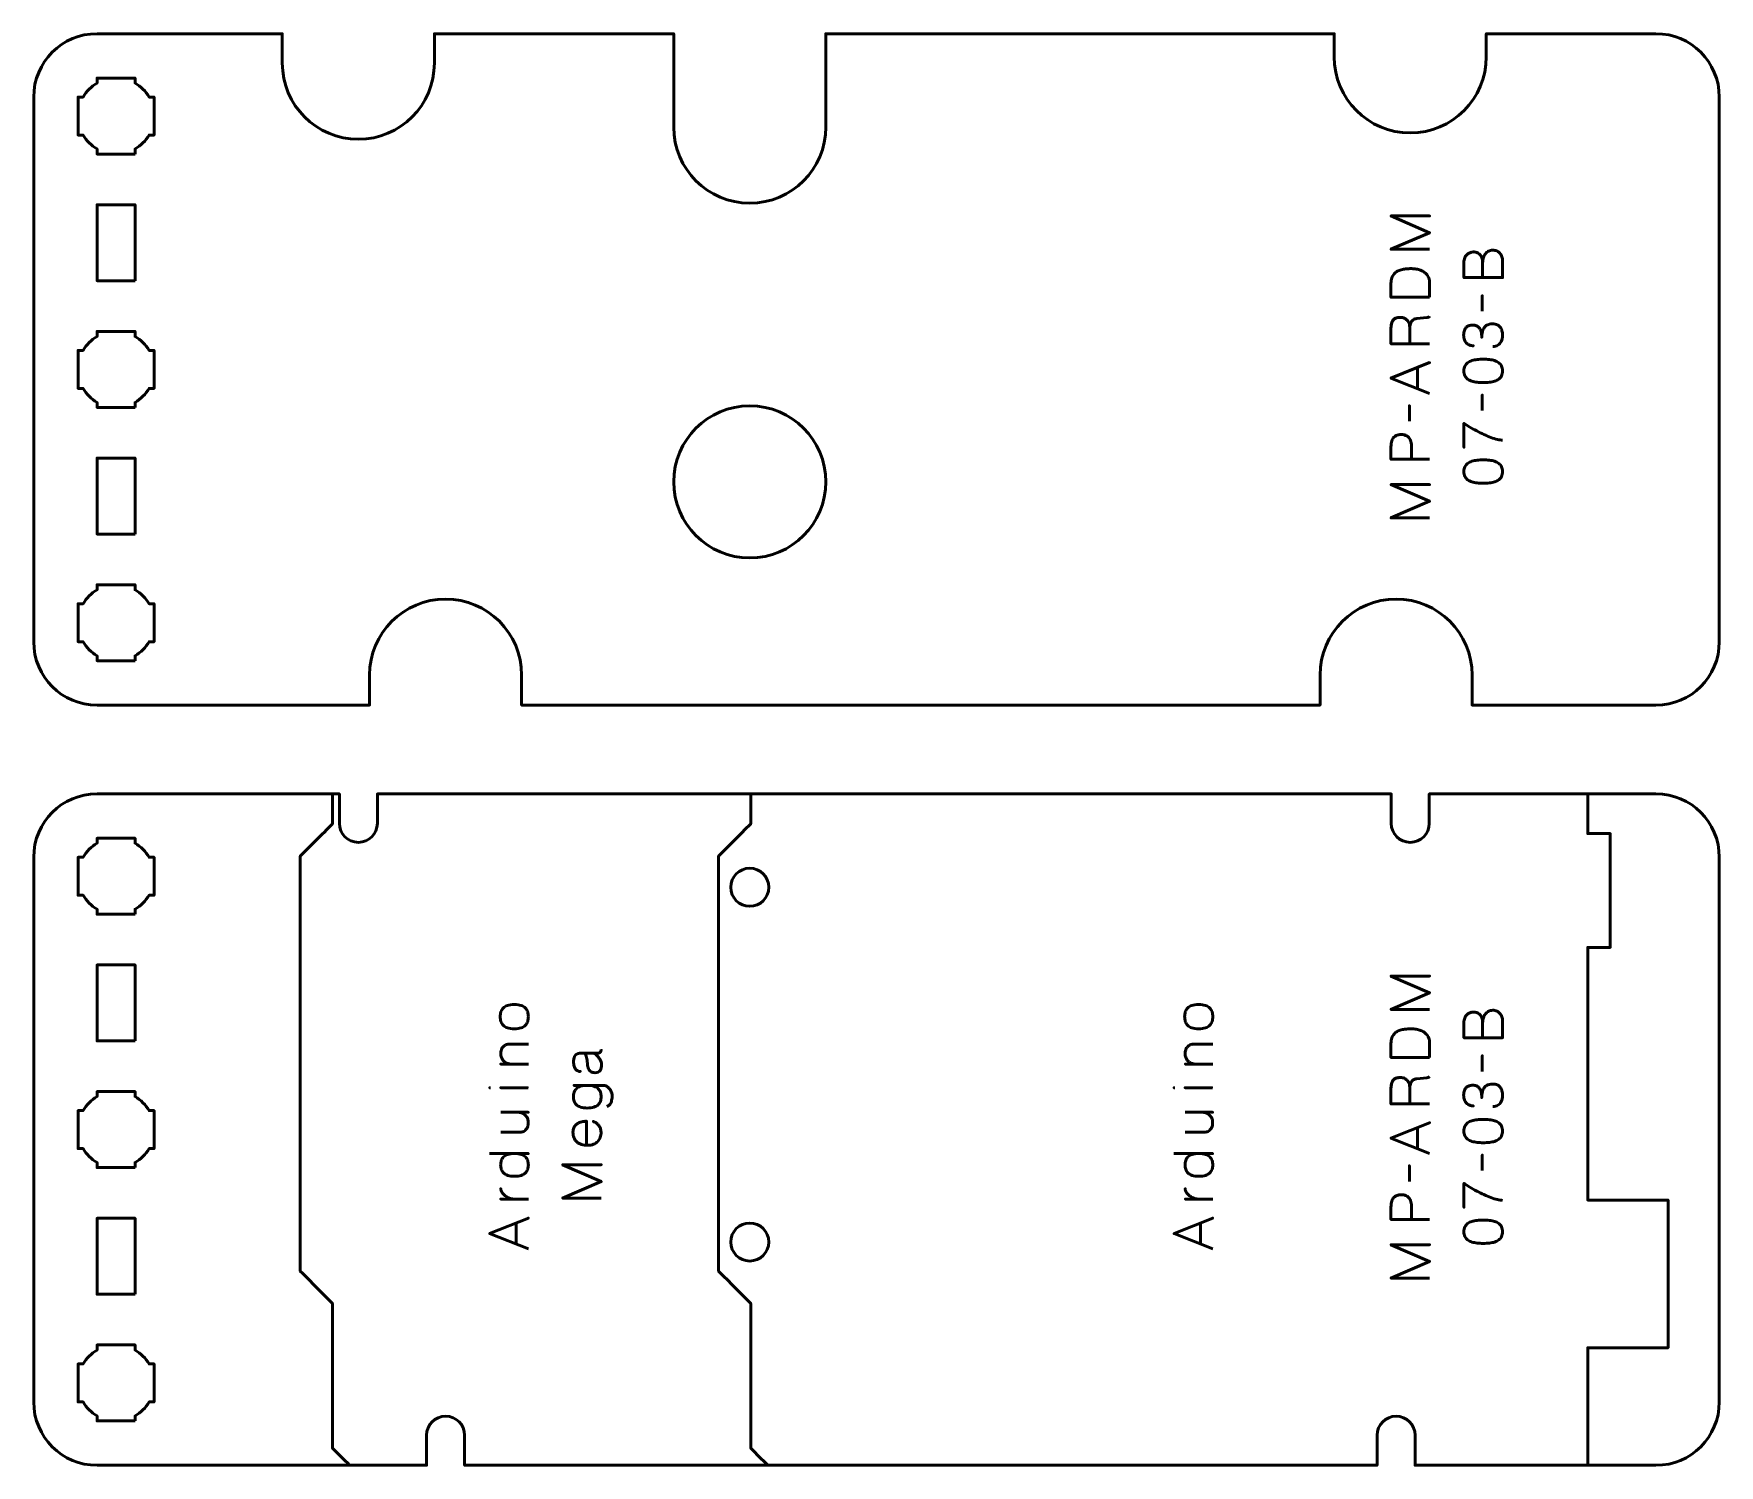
# Model space of a CAD drawing. Header units: centimetres. Extents: x -17.2 to -3.8, y -20.5 to -9.2.
import ezdxf

# ---------------------------------------------------------------- set-up
doc = ezdxf.new("R2010")
doc.units = ezdxf.units.CM
doc.header["$MEASUREMENT"] = 0
doc.layers.add('Layer 1', color=7, linetype='Continuous')

msp = doc.modelspace()

# ---------------------------------------------------------------- linework, layer by layer
at = {"layer": 'Layer 1', "lineweight": 53}
for points, knots in [([(-4.35005, -14.50003), (-4.35005, -14.50003), (-5.8, -14.50003), (-5.8, -14.50003), (-5.8, -14.50003), (-5.8, -14.50003), (-5.8, -14.26251), (-5.8, -14.26251), (-5.8, -14.26251), (-5.8, -13.93119), (-6.06869, -13.66251), (-6.4, -13.66251), (-6.4, -13.66251), (-6.73131, -13.66251), (-7, -13.93119), (-7, -14.26251), (-7, -14.26251), (-7, -14.26251), (-7, -14.50003), (-7, -14.50003), (-7, -14.50003), (-7, -14.50003), (-13.3, -14.50003), (-13.3, -14.50003), (-13.3, -14.50003), (-13.3, -14.50003), (-13.3, -14.26251), (-13.3, -14.26251), (-13.3, -14.26251), (-13.3, -13.93119), (-13.56868, -13.66251), (-13.9, -13.66251), (-13.9, -13.66251), (-14.23132, -13.66251), (-14.5, -13.93119), (-14.5, -14.26251), (-14.5, -14.26251), (-14.5, -14.26251), (-14.5, -14.50003), (-14.5, -14.50003), (-14.5, -14.50003), (-14.5, -14.50003), (-16.64995, -14.50003), (-16.64995, -14.50003), (-16.64995, -14.50003), (-16.92695, -14.50003), (-17.15005, -14.27694), (-17.15005, -13.99994), (-17.15005, -13.99994), (-17.15005, -13.99994), (-17.15005, -9.70008), (-17.15005, -9.70008), (-17.15005, -9.70008), (-17.15005, -9.42294), (-16.92695, -9.19998), (-16.64995, -9.19998), (-16.64995, -9.19998), (-16.64995, -9.19998), (-16.50002, -9.19998), (-16.50002, -9.19998), (-16.50002, -9.19998), (-16.50002, -9.19998), (-15.1885, -9.19998), (-15.1885, -9.19998), (-15.1885, -9.19998), (-15.1885, -9.19998), (-15.1885, -9.43301), (-15.1885, -9.43301), (-15.1885, -9.43301), (-15.1885, -9.76433), (-14.91982, -10.03301), (-14.5885, -10.03301), (-14.5885, -10.03301), (-14.25718, -10.03301), (-13.9885, -9.76433), (-13.9885, -9.43301), (-13.9885, -9.43301), (-13.9885, -9.43301), (-13.9885, -9.19998), (-13.9885, -9.19998), (-13.9885, -9.19998), (-13.9885, -9.19998), (-12.1, -9.19998), (-12.1, -9.19998), (-12.1, -9.19998), (-12.1, -9.19998), (-12.1, -9.93751), (-12.1, -9.93751), (-12.1, -9.93751), (-12.1, -10.26883), (-11.83132, -10.53751), (-11.5, -10.53751), (-11.5, -10.53751), (-11.16868, -10.53751), (-10.9, -10.26883), (-10.9, -9.93751), (-10.9, -9.93751), (-10.9, -9.93751), (-10.9, -9.19998), (-10.9, -9.19998), (-10.9, -9.19998), (-10.9, -9.19998), (-6.8885, -9.19998), (-6.8885, -9.19998), (-6.8885, -9.19998), (-6.8885, -9.19998), (-6.8885, -9.38301), (-6.8885, -9.38301), (-6.8885, -9.38301), (-6.8885, -9.71433), (-6.61981, -9.98301), (-6.2885, -9.98301), (-6.2885, -9.98301), (-5.95719, -9.98301), (-5.6885, -9.71433), (-5.6885, -9.38301), (-5.6885, -9.38301), (-5.6885, -9.38301), (-5.6885, -9.19998), (-5.6885, -9.19998), (-5.6885, -9.19998), (-5.6885, -9.19998), (-4.35005, -9.19998), (-4.35005, -9.19998), (-4.35005, -9.19998), (-4.07305, -9.19998), (-3.84995, -9.42294), (-3.84995, -9.70008), (-3.84995, -9.70008), (-3.84995, -9.70008), (-3.84995, -13.99994), (-3.84995, -13.99994), (-3.84995, -13.99994), (-3.84995, -14.27694), (-4.07305, -14.50003), (-4.35005, -14.50003)], [0, 0, 0, 0, 0.02941176, 0.02941176, 0.02941176, 0.02941176, 0.05882353, 0.05882353, 0.05882353, 0.05882353, 0.08823529, 0.08823529, 0.08823529, 0.08823529, 0.11764706, 0.11764706, 0.11764706, 0.11764706, 0.14705882, 0.14705882, 0.14705882, 0.14705882, 0.17647059, 0.17647059, 0.17647059, 0.17647059, 0.20588235, 0.20588235, 0.20588235, 0.20588235, 0.23529412, 0.23529412, 0.23529412, 0.23529412, 0.26470588, 0.26470588, 0.26470588, 0.26470588, 0.29411765, 0.29411765, 0.29411765, 0.29411765, 0.32352941, 0.32352941, 0.32352941, 0.32352941, 0.35294118, 0.35294118, 0.35294118, 0.35294118, 0.38235294, 0.38235294, 0.38235294, 0.38235294, 0.41176471, 0.41176471, 0.41176471, 0.41176471, 0.44117647, 0.44117647, 0.44117647, 0.44117647, 0.47058824, 0.47058824, 0.47058824, 0.47058824, 0.5, 0.5, 0.5, 0.5, 0.52941176, 0.52941176, 0.52941176, 0.52941176, 0.55882353, 0.55882353, 0.55882353, 0.55882353, 0.58823529, 0.58823529, 0.58823529, 0.58823529, 0.61764706, 0.61764706, 0.61764706, 0.61764706, 0.64705882, 0.64705882, 0.64705882, 0.64705882, 0.67647059, 0.67647059, 0.67647059, 0.67647059, 0.70588235, 0.70588235, 0.70588235, 0.70588235, 0.73529412, 0.73529412, 0.73529412, 0.73529412, 0.76470588, 0.76470588, 0.76470588, 0.76470588, 0.79411765, 0.79411765, 0.79411765, 0.79411765, 0.82352941, 0.82352941, 0.82352941, 0.82352941, 0.85294118, 0.85294118, 0.85294118, 0.85294118, 0.88235294, 0.88235294, 0.88235294, 0.88235294, 0.91176471, 0.91176471, 0.91176471, 0.91176471, 0.94117647, 0.94117647, 0.94117647, 0.94117647, 0.97058824, 0.97058824, 0.97058824, 0.97058824, 1, 1, 1, 1]), ([(-16.34995, -10.14999), (-16.34995, -10.14999), (-16.49847, -10.14999), (-16.49847, -10.14999), (-16.49847, -10.14999), (-16.49847, -10.14999), (-16.50002, -10.15001), (-16.50002, -10.15001), (-16.50002, -10.15001), (-16.50002, -10.15001), (-16.50157, -10.14999), (-16.50157, -10.14999), (-16.50157, -10.14999), (-16.50157, -10.14999), (-16.64995, -10.14999), (-16.64995, -10.14999), (-16.64995, -10.14999), (-16.64995, -10.14999), (-16.64995, -10.10989), (-16.64995, -10.10989), (-16.64995, -10.10989), (-16.69551, -10.08354), (-16.7335, -10.04555), (-16.75986, -9.99999), (-16.75986, -9.99999), (-16.75986, -9.99999), (-16.79995, -9.99999), (-16.79995, -9.99999), (-16.79995, -9.99999), (-16.79995, -9.99999), (-16.79995, -9.85631), (-16.79995, -9.85631), (-16.79995, -9.85631), (-16.79995, -9.85631), (-16.80002, -9.85), (-16.80002, -9.85), (-16.80002, -9.85), (-16.80002, -9.85), (-16.79995, -9.84369), (-16.79995, -9.84369), (-16.79995, -9.84369), (-16.79995, -9.84369), (-16.79995, -9.69999), (-16.79995, -9.69999), (-16.79995, -9.69999), (-16.79995, -9.69999), (-16.75987, -9.69999), (-16.75987, -9.69999), (-16.75987, -9.69999), (-16.73351, -9.65442), (-16.69552, -9.61644), (-16.64995, -9.5901), (-16.64995, -9.5901), (-16.64995, -9.5901), (-16.64995, -9.54998), (-16.64995, -9.54998), (-16.64995, -9.54998), (-16.64995, -9.54998), (-16.34995, -9.54998), (-16.34995, -9.54998), (-16.34995, -9.54998), (-16.34995, -9.54998), (-16.34995, -9.59015), (-16.34995, -9.59015), (-16.34995, -9.59015), (-16.30442, -9.61649), (-16.26647, -9.65446), (-16.24014, -9.69999), (-16.24014, -9.69999), (-16.24014, -9.69999), (-16.19994, -9.69999), (-16.19994, -9.69999), (-16.19994, -9.69999), (-16.19994, -9.69999), (-16.19994, -9.99999), (-16.19994, -9.99999), (-16.19994, -9.99999), (-16.19994, -9.99999), (-16.24015, -9.99999), (-16.24015, -9.99999), (-16.24015, -9.99999), (-16.26648, -10.04552), (-16.30442, -10.08349), (-16.34995, -10.10984), (-16.34995, -10.10984), (-16.34995, -10.10984), (-16.34995, -10.14999), (-16.34995, -10.14999)], [0, 0, 0, 0, 0.04545455, 0.04545455, 0.04545455, 0.04545455, 0.09090909, 0.09090909, 0.09090909, 0.09090909, 0.13636364, 0.13636364, 0.13636364, 0.13636364, 0.18181818, 0.18181818, 0.18181818, 0.18181818, 0.22727273, 0.22727273, 0.22727273, 0.22727273, 0.27272727, 0.27272727, 0.27272727, 0.27272727, 0.31818182, 0.31818182, 0.31818182, 0.31818182, 0.36363636, 0.36363636, 0.36363636, 0.36363636, 0.40909091, 0.40909091, 0.40909091, 0.40909091, 0.45454545, 0.45454545, 0.45454545, 0.45454545, 0.5, 0.5, 0.5, 0.5, 0.54545455, 0.54545455, 0.54545455, 0.54545455, 0.59090909, 0.59090909, 0.59090909, 0.59090909, 0.63636364, 0.63636364, 0.63636364, 0.63636364, 0.68181818, 0.68181818, 0.68181818, 0.68181818, 0.72727273, 0.72727273, 0.72727273, 0.72727273, 0.77272727, 0.77272727, 0.77272727, 0.77272727, 0.81818182, 0.81818182, 0.81818182, 0.81818182, 0.86363636, 0.86363636, 0.86363636, 0.86363636, 0.90909091, 0.90909091, 0.90909091, 0.90909091, 0.95454545, 0.95454545, 0.95454545, 0.95454545, 1, 1, 1, 1]), ([(-16.34995, -11.15002), (-16.34995, -11.15002), (-16.64995, -11.15002), (-16.64995, -11.15002), (-16.64995, -11.15002), (-16.64995, -11.15002), (-16.64995, -10.55002), (-16.64995, -10.55002), (-16.64995, -10.55002), (-16.64995, -10.55002), (-16.34995, -10.55002), (-16.34995, -10.55002), (-16.34995, -10.55002), (-16.34995, -10.55002), (-16.34995, -11.15002), (-16.34995, -11.15002)], [0, 0, 0, 0, 0.25, 0.25, 0.25, 0.25, 0.5, 0.5, 0.5, 0.5, 0.75, 0.75, 0.75, 0.75, 1, 1, 1, 1]), ([(-16.34995, -12.14999), (-16.34995, -12.14999), (-16.49847, -12.14999), (-16.49847, -12.14999), (-16.49847, -12.14999), (-16.49847, -12.14999), (-16.50002, -12.15001), (-16.50002, -12.15001), (-16.50002, -12.15001), (-16.50002, -12.15001), (-16.50157, -12.14999), (-16.50157, -12.14999), (-16.50157, -12.14999), (-16.50157, -12.14999), (-16.64995, -12.14999), (-16.64995, -12.14999), (-16.64995, -12.14999), (-16.64995, -12.14999), (-16.64995, -12.10989), (-16.64995, -12.10989), (-16.64995, -12.10989), (-16.69551, -12.08354), (-16.7335, -12.04555), (-16.75986, -11.99999), (-16.75986, -11.99999), (-16.75986, -11.99999), (-16.79995, -11.99999), (-16.79995, -11.99999), (-16.79995, -11.99999), (-16.79995, -11.99999), (-16.79995, -11.85631), (-16.79995, -11.85631), (-16.79995, -11.85631), (-16.79995, -11.85631), (-16.80002, -11.85), (-16.80002, -11.85), (-16.80002, -11.85), (-16.80002, -11.85), (-16.79995, -11.84369), (-16.79995, -11.84369), (-16.79995, -11.84369), (-16.79995, -11.84369), (-16.79995, -11.69999), (-16.79995, -11.69999), (-16.79995, -11.69999), (-16.79995, -11.69999), (-16.75987, -11.69999), (-16.75987, -11.69999), (-16.75987, -11.69999), (-16.73351, -11.65442), (-16.69552, -11.61644), (-16.64995, -11.5901), (-16.64995, -11.5901), (-16.64995, -11.5901), (-16.64995, -11.54998), (-16.64995, -11.54998), (-16.64995, -11.54998), (-16.64995, -11.54998), (-16.34995, -11.54998), (-16.34995, -11.54998), (-16.34995, -11.54998), (-16.34995, -11.54998), (-16.34995, -11.59015), (-16.34995, -11.59015), (-16.34995, -11.59015), (-16.30442, -11.61649), (-16.26647, -11.65446), (-16.24014, -11.69999), (-16.24014, -11.69999), (-16.24014, -11.69999), (-16.19994, -11.69999), (-16.19994, -11.69999), (-16.19994, -11.69999), (-16.19994, -11.69999), (-16.19994, -11.99999), (-16.19994, -11.99999), (-16.19994, -11.99999), (-16.19994, -11.99999), (-16.24015, -11.99999), (-16.24015, -11.99999), (-16.24015, -11.99999), (-16.26648, -12.04552), (-16.30442, -12.08349), (-16.34995, -12.10984), (-16.34995, -12.10984), (-16.34995, -12.10984), (-16.34995, -12.14999), (-16.34995, -12.14999)], [0, 0, 0, 0, 0.04545455, 0.04545455, 0.04545455, 0.04545455, 0.09090909, 0.09090909, 0.09090909, 0.09090909, 0.13636364, 0.13636364, 0.13636364, 0.13636364, 0.18181818, 0.18181818, 0.18181818, 0.18181818, 0.22727273, 0.22727273, 0.22727273, 0.22727273, 0.27272727, 0.27272727, 0.27272727, 0.27272727, 0.31818182, 0.31818182, 0.31818182, 0.31818182, 0.36363636, 0.36363636, 0.36363636, 0.36363636, 0.40909091, 0.40909091, 0.40909091, 0.40909091, 0.45454545, 0.45454545, 0.45454545, 0.45454545, 0.5, 0.5, 0.5, 0.5, 0.54545455, 0.54545455, 0.54545455, 0.54545455, 0.59090909, 0.59090909, 0.59090909, 0.59090909, 0.63636364, 0.63636364, 0.63636364, 0.63636364, 0.68181818, 0.68181818, 0.68181818, 0.68181818, 0.72727273, 0.72727273, 0.72727273, 0.72727273, 0.77272727, 0.77272727, 0.77272727, 0.77272727, 0.81818182, 0.81818182, 0.81818182, 0.81818182, 0.86363636, 0.86363636, 0.86363636, 0.86363636, 0.90909091, 0.90909091, 0.90909091, 0.90909091, 0.95454545, 0.95454545, 0.95454545, 0.95454545, 1, 1, 1, 1]), ([(-12.1, -12.73751), (-12.1, -12.40619), (-11.83132, -12.13751), (-11.5, -12.13751), (-11.5, -12.13751), (-11.16868, -12.13751), (-10.9, -12.40619), (-10.9, -12.73751), (-10.9, -12.73751), (-10.9, -13.06883), (-11.16868, -13.33751), (-11.5, -13.33751), (-11.5, -13.33751), (-11.83132, -13.33751), (-12.1, -13.06883), (-12.1, -12.73751)], [0, 0, 0, 0, 0.25, 0.25, 0.25, 0.25, 0.5, 0.5, 0.5, 0.5, 0.75, 0.75, 0.75, 0.75, 1, 1, 1, 1]), ([(-16.34995, -13.14999), (-16.34995, -13.14999), (-16.64995, -13.14999), (-16.64995, -13.14999), (-16.64995, -13.14999), (-16.64995, -13.14999), (-16.64995, -12.54998), (-16.64995, -12.54998), (-16.64995, -12.54998), (-16.64995, -12.54998), (-16.34995, -12.54998), (-16.34995, -12.54998), (-16.34995, -12.54998), (-16.34995, -12.54998), (-16.34995, -13.14999), (-16.34995, -13.14999)], [0, 0, 0, 0, 0.25, 0.25, 0.25, 0.25, 0.5, 0.5, 0.5, 0.5, 0.75, 0.75, 0.75, 0.75, 1, 1, 1, 1]), ([(-16.34995, -14.14999), (-16.34995, -14.14999), (-16.49847, -14.14999), (-16.49847, -14.14999), (-16.49847, -14.14999), (-16.49847, -14.14999), (-16.50002, -14.15001), (-16.50002, -14.15001), (-16.50002, -14.15001), (-16.50002, -14.15001), (-16.50157, -14.14999), (-16.50157, -14.14999), (-16.50157, -14.14999), (-16.50157, -14.14999), (-16.64995, -14.14999), (-16.64995, -14.14999), (-16.64995, -14.14999), (-16.64995, -14.14999), (-16.64995, -14.10989), (-16.64995, -14.10989), (-16.64995, -14.10989), (-16.69551, -14.08354), (-16.7335, -14.04555), (-16.75986, -13.99999), (-16.75986, -13.99999), (-16.75986, -13.99999), (-16.79995, -13.99999), (-16.79995, -13.99999), (-16.79995, -13.99999), (-16.79995, -13.99999), (-16.79995, -13.85631), (-16.79995, -13.85631), (-16.79995, -13.85631), (-16.79995, -13.85631), (-16.80002, -13.85), (-16.80002, -13.85), (-16.80002, -13.85), (-16.80002, -13.85), (-16.79995, -13.84369), (-16.79995, -13.84369), (-16.79995, -13.84369), (-16.79995, -13.84369), (-16.79995, -13.69999), (-16.79995, -13.69999), (-16.79995, -13.69999), (-16.79995, -13.69999), (-16.75987, -13.69999), (-16.75987, -13.69999), (-16.75987, -13.69999), (-16.73351, -13.65442), (-16.69552, -13.61644), (-16.64995, -13.5901), (-16.64995, -13.5901), (-16.64995, -13.5901), (-16.64995, -13.54998), (-16.64995, -13.54998), (-16.64995, -13.54998), (-16.64995, -13.54998), (-16.34995, -13.54998), (-16.34995, -13.54998), (-16.34995, -13.54998), (-16.34995, -13.54998), (-16.34995, -13.59015), (-16.34995, -13.59015), (-16.34995, -13.59015), (-16.30442, -13.61649), (-16.26647, -13.65446), (-16.24014, -13.69999), (-16.24014, -13.69999), (-16.24014, -13.69999), (-16.19994, -13.69999), (-16.19994, -13.69999), (-16.19994, -13.69999), (-16.19994, -13.69999), (-16.19994, -13.99999), (-16.19994, -13.99999), (-16.19994, -13.99999), (-16.19994, -13.99999), (-16.24015, -13.99999), (-16.24015, -13.99999), (-16.24015, -13.99999), (-16.26648, -14.04552), (-16.30442, -14.08349), (-16.34995, -14.10984), (-16.34995, -14.10984), (-16.34995, -14.10984), (-16.34995, -14.14999), (-16.34995, -14.14999)], [0, 0, 0, 0, 0.04545455, 0.04545455, 0.04545455, 0.04545455, 0.09090909, 0.09090909, 0.09090909, 0.09090909, 0.13636364, 0.13636364, 0.13636364, 0.13636364, 0.18181818, 0.18181818, 0.18181818, 0.18181818, 0.22727273, 0.22727273, 0.22727273, 0.22727273, 0.27272727, 0.27272727, 0.27272727, 0.27272727, 0.31818182, 0.31818182, 0.31818182, 0.31818182, 0.36363636, 0.36363636, 0.36363636, 0.36363636, 0.40909091, 0.40909091, 0.40909091, 0.40909091, 0.45454545, 0.45454545, 0.45454545, 0.45454545, 0.5, 0.5, 0.5, 0.5, 0.54545455, 0.54545455, 0.54545455, 0.54545455, 0.59090909, 0.59090909, 0.59090909, 0.59090909, 0.63636364, 0.63636364, 0.63636364, 0.63636364, 0.68181818, 0.68181818, 0.68181818, 0.68181818, 0.72727273, 0.72727273, 0.72727273, 0.72727273, 0.77272727, 0.77272727, 0.77272727, 0.77272727, 0.81818182, 0.81818182, 0.81818182, 0.81818182, 0.86363636, 0.86363636, 0.86363636, 0.86363636, 0.90909091, 0.90909091, 0.90909091, 0.90909091, 0.95454545, 0.95454545, 0.95454545, 0.95454545, 1, 1, 1, 1]), ([(-4.35005, -20.50003), (-4.35005, -20.50003), (-6.25, -20.50003), (-6.25, -20.50003), (-6.25, -20.50003), (-6.25, -20.50003), (-6.25, -20.26251), (-6.25, -20.26251), (-6.25, -20.26251), (-6.25, -20.17968), (-6.31717, -20.11251), (-6.4, -20.11251), (-6.4, -20.11251), (-6.48283, -20.11251), (-6.55, -20.17968), (-6.55, -20.26251), (-6.55, -20.26251), (-6.55, -20.26251), (-6.55, -20.50003), (-6.55, -20.50003), (-6.55, -20.50003), (-6.55, -20.50003), (-13.75, -20.50003), (-13.75, -20.50003), (-13.75, -20.50003), (-13.75, -20.50003), (-13.75, -20.26251), (-13.75, -20.26251), (-13.75, -20.26251), (-13.75, -20.17968), (-13.81717, -20.11251), (-13.9, -20.11251), (-13.9, -20.11251), (-13.98283, -20.11251), (-14.05, -20.17968), (-14.05, -20.26251), (-14.05, -20.26251), (-14.05, -20.26251), (-14.05, -20.50003), (-14.05, -20.50003), (-14.05, -20.50003), (-14.05, -20.50003), (-16.64995, -20.50003), (-16.64995, -20.50003), (-16.64995, -20.50003), (-16.92695, -20.50003), (-17.15005, -20.27694), (-17.15005, -19.99994), (-17.15005, -19.99994), (-17.15005, -19.99994), (-17.15005, -15.70008), (-17.15005, -15.70008), (-17.15005, -15.70008), (-17.15005, -15.42294), (-16.92695, -15.19998), (-16.64995, -15.19998), (-16.64995, -15.19998), (-16.64995, -15.19998), (-14.7385, -15.19998), (-14.7385, -15.19998), (-14.7385, -15.19998), (-14.7385, -15.19998), (-14.7385, -15.43301), (-14.7385, -15.43301), (-14.7385, -15.43301), (-14.7385, -15.51584), (-14.67133, -15.58301), (-14.5885, -15.58301), (-14.5885, -15.58301), (-14.50567, -15.58301), (-14.4385, -15.51584), (-14.4385, -15.43301), (-14.4385, -15.43301), (-14.4385, -15.43301), (-14.4385, -15.19998), (-14.4385, -15.19998), (-14.4385, -15.19998), (-14.4385, -15.19998), (-6.4385, -15.19998), (-6.4385, -15.19998), (-6.4385, -15.19998), (-6.4385, -15.19998), (-6.4385, -15.43301), (-6.4385, -15.43301), (-6.4385, -15.43301), (-6.4385, -15.51584), (-6.37133, -15.58301), (-6.2885, -15.58301), (-6.2885, -15.58301), (-6.20567, -15.58301), (-6.1385, -15.51584), (-6.1385, -15.43301), (-6.1385, -15.43301), (-6.1385, -15.43301), (-6.1385, -15.19998), (-6.1385, -15.19998), (-6.1385, -15.19998), (-6.1385, -15.19998), (-4.35005, -15.19998), (-4.35005, -15.19998), (-4.35005, -15.19998), (-4.07305, -15.19998), (-3.84995, -15.42294), (-3.84995, -15.70008), (-3.84995, -15.70008), (-3.84995, -15.70008), (-3.84995, -19.99994), (-3.84995, -19.99994), (-3.84995, -19.99994), (-3.84995, -20.27694), (-4.07305, -20.50003), (-4.35005, -20.50003)], [0, 0, 0, 0, 0.03571429, 0.03571429, 0.03571429, 0.03571429, 0.07142857, 0.07142857, 0.07142857, 0.07142857, 0.10714286, 0.10714286, 0.10714286, 0.10714286, 0.14285714, 0.14285714, 0.14285714, 0.14285714, 0.17857143, 0.17857143, 0.17857143, 0.17857143, 0.21428571, 0.21428571, 0.21428571, 0.21428571, 0.25, 0.25, 0.25, 0.25, 0.28571429, 0.28571429, 0.28571429, 0.28571429, 0.32142857, 0.32142857, 0.32142857, 0.32142857, 0.35714286, 0.35714286, 0.35714286, 0.35714286, 0.39285714, 0.39285714, 0.39285714, 0.39285714, 0.42857143, 0.42857143, 0.42857143, 0.42857143, 0.46428571, 0.46428571, 0.46428571, 0.46428571, 0.5, 0.5, 0.5, 0.5, 0.53571429, 0.53571429, 0.53571429, 0.53571429, 0.57142857, 0.57142857, 0.57142857, 0.57142857, 0.60714286, 0.60714286, 0.60714286, 0.60714286, 0.64285714, 0.64285714, 0.64285714, 0.64285714, 0.67857143, 0.67857143, 0.67857143, 0.67857143, 0.71428571, 0.71428571, 0.71428571, 0.71428571, 0.75, 0.75, 0.75, 0.75, 0.78571429, 0.78571429, 0.78571429, 0.78571429, 0.82142857, 0.82142857, 0.82142857, 0.82142857, 0.85714286, 0.85714286, 0.85714286, 0.85714286, 0.89285714, 0.89285714, 0.89285714, 0.89285714, 0.92857143, 0.92857143, 0.92857143, 0.92857143, 0.96428571, 0.96428571, 0.96428571, 0.96428571, 1, 1, 1, 1]), ([(-16.34995, -16.14999), (-16.34995, -16.14999), (-16.49847, -16.14999), (-16.49847, -16.14999), (-16.49847, -16.14999), (-16.49847, -16.14999), (-16.50002, -16.15001), (-16.50002, -16.15001), (-16.50002, -16.15001), (-16.50002, -16.15001), (-16.50157, -16.14999), (-16.50157, -16.14999), (-16.50157, -16.14999), (-16.50157, -16.14999), (-16.64995, -16.14999), (-16.64995, -16.14999), (-16.64995, -16.14999), (-16.64995, -16.14999), (-16.64995, -16.10989), (-16.64995, -16.10989), (-16.64995, -16.10989), (-16.69551, -16.08354), (-16.7335, -16.04555), (-16.75986, -15.99999), (-16.75986, -15.99999), (-16.75986, -15.99999), (-16.79995, -15.99999), (-16.79995, -15.99999), (-16.79995, -15.99999), (-16.79995, -15.99999), (-16.79995, -15.85631), (-16.79995, -15.85631), (-16.79995, -15.85631), (-16.79995, -15.85631), (-16.80002, -15.85), (-16.80002, -15.85), (-16.80002, -15.85), (-16.80002, -15.85), (-16.79995, -15.84369), (-16.79995, -15.84369), (-16.79995, -15.84369), (-16.79995, -15.84369), (-16.79995, -15.69999), (-16.79995, -15.69999), (-16.79995, -15.69999), (-16.79995, -15.69999), (-16.75987, -15.69999), (-16.75987, -15.69999), (-16.75987, -15.69999), (-16.73351, -15.65442), (-16.69552, -15.61644), (-16.64995, -15.5901), (-16.64995, -15.5901), (-16.64995, -15.5901), (-16.64995, -15.54998), (-16.64995, -15.54998), (-16.64995, -15.54998), (-16.64995, -15.54998), (-16.34995, -15.54998), (-16.34995, -15.54998), (-16.34995, -15.54998), (-16.34995, -15.54998), (-16.34995, -15.59015), (-16.34995, -15.59015), (-16.34995, -15.59015), (-16.30442, -15.61649), (-16.26647, -15.65446), (-16.24014, -15.69999), (-16.24014, -15.69999), (-16.24014, -15.69999), (-16.19994, -15.69999), (-16.19994, -15.69999), (-16.19994, -15.69999), (-16.19994, -15.69999), (-16.19994, -15.99999), (-16.19994, -15.99999), (-16.19994, -15.99999), (-16.19994, -15.99999), (-16.24015, -15.99999), (-16.24015, -15.99999), (-16.24015, -15.99999), (-16.26648, -16.04552), (-16.30442, -16.08349), (-16.34995, -16.10984), (-16.34995, -16.10984), (-16.34995, -16.10984), (-16.34995, -16.14999), (-16.34995, -16.14999)], [0, 0, 0, 0, 0.04545455, 0.04545455, 0.04545455, 0.04545455, 0.09090909, 0.09090909, 0.09090909, 0.09090909, 0.13636364, 0.13636364, 0.13636364, 0.13636364, 0.18181818, 0.18181818, 0.18181818, 0.18181818, 0.22727273, 0.22727273, 0.22727273, 0.22727273, 0.27272727, 0.27272727, 0.27272727, 0.27272727, 0.31818182, 0.31818182, 0.31818182, 0.31818182, 0.36363636, 0.36363636, 0.36363636, 0.36363636, 0.40909091, 0.40909091, 0.40909091, 0.40909091, 0.45454545, 0.45454545, 0.45454545, 0.45454545, 0.5, 0.5, 0.5, 0.5, 0.54545455, 0.54545455, 0.54545455, 0.54545455, 0.59090909, 0.59090909, 0.59090909, 0.59090909, 0.63636364, 0.63636364, 0.63636364, 0.63636364, 0.68181818, 0.68181818, 0.68181818, 0.68181818, 0.72727273, 0.72727273, 0.72727273, 0.72727273, 0.77272727, 0.77272727, 0.77272727, 0.77272727, 0.81818182, 0.81818182, 0.81818182, 0.81818182, 0.86363636, 0.86363636, 0.86363636, 0.86363636, 0.90909091, 0.90909091, 0.90909091, 0.90909091, 0.95454545, 0.95454545, 0.95454545, 0.95454545, 1, 1, 1, 1]), ([(-11.65, -15.93751), (-11.65, -15.85468), (-11.58283, -15.78751), (-11.5, -15.78751), (-11.5, -15.78751), (-11.41717, -15.78751), (-11.35, -15.85468), (-11.35, -15.93751), (-11.35, -15.93751), (-11.35, -16.02034), (-11.41717, -16.08751), (-11.5, -16.08751), (-11.5, -16.08751), (-11.58283, -16.08751), (-11.65, -16.02034), (-11.65, -15.93751)], [0, 0, 0, 0, 0.25, 0.25, 0.25, 0.25, 0.5, 0.5, 0.5, 0.5, 0.75, 0.75, 0.75, 0.75, 1, 1, 1, 1]), ([(-16.34995, -17.15002), (-16.34995, -17.15002), (-16.64995, -17.15002), (-16.64995, -17.15002), (-16.64995, -17.15002), (-16.64995, -17.15002), (-16.64995, -16.55002), (-16.64995, -16.55002), (-16.64995, -16.55002), (-16.64995, -16.55002), (-16.34995, -16.55002), (-16.34995, -16.55002), (-16.34995, -16.55002), (-16.34995, -16.55002), (-16.34995, -17.15002), (-16.34995, -17.15002)], [0, 0, 0, 0, 0.25, 0.25, 0.25, 0.25, 0.5, 0.5, 0.5, 0.5, 0.75, 0.75, 0.75, 0.75, 1, 1, 1, 1]), ([(-16.34995, -18.14999), (-16.34995, -18.14999), (-16.49847, -18.14999), (-16.49847, -18.14999), (-16.49847, -18.14999), (-16.49847, -18.14999), (-16.50002, -18.15001), (-16.50002, -18.15001), (-16.50002, -18.15001), (-16.50002, -18.15001), (-16.50157, -18.14999), (-16.50157, -18.14999), (-16.50157, -18.14999), (-16.50157, -18.14999), (-16.64995, -18.14999), (-16.64995, -18.14999), (-16.64995, -18.14999), (-16.64995, -18.14999), (-16.64995, -18.10989), (-16.64995, -18.10989), (-16.64995, -18.10989), (-16.69551, -18.08354), (-16.7335, -18.04555), (-16.75986, -17.99999), (-16.75986, -17.99999), (-16.75986, -17.99999), (-16.79995, -17.99999), (-16.79995, -17.99999), (-16.79995, -17.99999), (-16.79995, -17.99999), (-16.79995, -17.85631), (-16.79995, -17.85631), (-16.79995, -17.85631), (-16.79995, -17.85631), (-16.80002, -17.85), (-16.80002, -17.85), (-16.80002, -17.85), (-16.80002, -17.85), (-16.79995, -17.84369), (-16.79995, -17.84369), (-16.79995, -17.84369), (-16.79995, -17.84369), (-16.79995, -17.69999), (-16.79995, -17.69999), (-16.79995, -17.69999), (-16.79995, -17.69999), (-16.75987, -17.69999), (-16.75987, -17.69999), (-16.75987, -17.69999), (-16.73351, -17.65442), (-16.69552, -17.61644), (-16.64995, -17.5901), (-16.64995, -17.5901), (-16.64995, -17.5901), (-16.64995, -17.54998), (-16.64995, -17.54998), (-16.64995, -17.54998), (-16.64995, -17.54998), (-16.34995, -17.54998), (-16.34995, -17.54998), (-16.34995, -17.54998), (-16.34995, -17.54998), (-16.34995, -17.59015), (-16.34995, -17.59015), (-16.34995, -17.59015), (-16.30442, -17.61649), (-16.26647, -17.65446), (-16.24014, -17.69999), (-16.24014, -17.69999), (-16.24014, -17.69999), (-16.19994, -17.69999), (-16.19994, -17.69999), (-16.19994, -17.69999), (-16.19994, -17.69999), (-16.19994, -17.99999), (-16.19994, -17.99999), (-16.19994, -17.99999), (-16.19994, -17.99999), (-16.24015, -17.99999), (-16.24015, -17.99999), (-16.24015, -17.99999), (-16.26648, -18.04552), (-16.30442, -18.08349), (-16.34995, -18.10984), (-16.34995, -18.10984), (-16.34995, -18.10984), (-16.34995, -18.14999), (-16.34995, -18.14999)], [0, 0, 0, 0, 0.04545455, 0.04545455, 0.04545455, 0.04545455, 0.09090909, 0.09090909, 0.09090909, 0.09090909, 0.13636364, 0.13636364, 0.13636364, 0.13636364, 0.18181818, 0.18181818, 0.18181818, 0.18181818, 0.22727273, 0.22727273, 0.22727273, 0.22727273, 0.27272727, 0.27272727, 0.27272727, 0.27272727, 0.31818182, 0.31818182, 0.31818182, 0.31818182, 0.36363636, 0.36363636, 0.36363636, 0.36363636, 0.40909091, 0.40909091, 0.40909091, 0.40909091, 0.45454545, 0.45454545, 0.45454545, 0.45454545, 0.5, 0.5, 0.5, 0.5, 0.54545455, 0.54545455, 0.54545455, 0.54545455, 0.59090909, 0.59090909, 0.59090909, 0.59090909, 0.63636364, 0.63636364, 0.63636364, 0.63636364, 0.68181818, 0.68181818, 0.68181818, 0.68181818, 0.72727273, 0.72727273, 0.72727273, 0.72727273, 0.77272727, 0.77272727, 0.77272727, 0.77272727, 0.81818182, 0.81818182, 0.81818182, 0.81818182, 0.86363636, 0.86363636, 0.86363636, 0.86363636, 0.90909091, 0.90909091, 0.90909091, 0.90909091, 0.95454545, 0.95454545, 0.95454545, 0.95454545, 1, 1, 1, 1]), ([(-16.34995, -19.14999), (-16.34995, -19.14999), (-16.64995, -19.14999), (-16.64995, -19.14999), (-16.64995, -19.14999), (-16.64995, -19.14999), (-16.64995, -18.54998), (-16.64995, -18.54998), (-16.64995, -18.54998), (-16.64995, -18.54998), (-16.34995, -18.54998), (-16.34995, -18.54998), (-16.34995, -18.54998), (-16.34995, -18.54998), (-16.34995, -19.14999), (-16.34995, -19.14999)], [0, 0, 0, 0, 0.25, 0.25, 0.25, 0.25, 0.5, 0.5, 0.5, 0.5, 0.75, 0.75, 0.75, 0.75, 1, 1, 1, 1]), ([(-11.65, -18.73751), (-11.65, -18.65468), (-11.58283, -18.58751), (-11.5, -18.58751), (-11.5, -18.58751), (-11.41717, -18.58751), (-11.35, -18.65468), (-11.35, -18.73751), (-11.35, -18.73751), (-11.35, -18.82034), (-11.41717, -18.88751), (-11.5, -18.88751), (-11.5, -18.88751), (-11.58283, -18.88751), (-11.65, -18.82034), (-11.65, -18.73751)], [0, 0, 0, 0, 0.25, 0.25, 0.25, 0.25, 0.5, 0.5, 0.5, 0.5, 0.75, 0.75, 0.75, 0.75, 1, 1, 1, 1]), ([(-16.34995, -20.14999), (-16.34995, -20.14999), (-16.49847, -20.14999), (-16.49847, -20.14999), (-16.49847, -20.14999), (-16.49847, -20.14999), (-16.50002, -20.15001), (-16.50002, -20.15001), (-16.50002, -20.15001), (-16.50002, -20.15001), (-16.50157, -20.14999), (-16.50157, -20.14999), (-16.50157, -20.14999), (-16.50157, -20.14999), (-16.64995, -20.14999), (-16.64995, -20.14999), (-16.64995, -20.14999), (-16.64995, -20.14999), (-16.64995, -20.10989), (-16.64995, -20.10989), (-16.64995, -20.10989), (-16.69551, -20.08354), (-16.7335, -20.04555), (-16.75986, -19.99999), (-16.75986, -19.99999), (-16.75986, -19.99999), (-16.79995, -19.99999), (-16.79995, -19.99999), (-16.79995, -19.99999), (-16.79995, -19.99999), (-16.79995, -19.85631), (-16.79995, -19.85631), (-16.79995, -19.85631), (-16.79995, -19.85631), (-16.80002, -19.85), (-16.80002, -19.85), (-16.80002, -19.85), (-16.80002, -19.85), (-16.79995, -19.84369), (-16.79995, -19.84369), (-16.79995, -19.84369), (-16.79995, -19.84369), (-16.79995, -19.69999), (-16.79995, -19.69999), (-16.79995, -19.69999), (-16.79995, -19.69999), (-16.75987, -19.69999), (-16.75987, -19.69999), (-16.75987, -19.69999), (-16.73351, -19.65442), (-16.69552, -19.61644), (-16.64995, -19.5901), (-16.64995, -19.5901), (-16.64995, -19.5901), (-16.64995, -19.54998), (-16.64995, -19.54998), (-16.64995, -19.54998), (-16.64995, -19.54998), (-16.34995, -19.54998), (-16.34995, -19.54998), (-16.34995, -19.54998), (-16.34995, -19.54998), (-16.34995, -19.59015), (-16.34995, -19.59015), (-16.34995, -19.59015), (-16.30442, -19.61649), (-16.26647, -19.65446), (-16.24014, -19.69999), (-16.24014, -19.69999), (-16.24014, -19.69999), (-16.19994, -19.69999), (-16.19994, -19.69999), (-16.19994, -19.69999), (-16.19994, -19.69999), (-16.19994, -19.99999), (-16.19994, -19.99999), (-16.19994, -19.99999), (-16.19994, -19.99999), (-16.24015, -19.99999), (-16.24015, -19.99999), (-16.24015, -19.99999), (-16.26648, -20.04552), (-16.30442, -20.08349), (-16.34995, -20.10984), (-16.34995, -20.10984), (-16.34995, -20.10984), (-16.34995, -20.14999), (-16.34995, -20.14999)], [0, 0, 0, 0, 0.04545455, 0.04545455, 0.04545455, 0.04545455, 0.09090909, 0.09090909, 0.09090909, 0.09090909, 0.13636364, 0.13636364, 0.13636364, 0.13636364, 0.18181818, 0.18181818, 0.18181818, 0.18181818, 0.22727273, 0.22727273, 0.22727273, 0.22727273, 0.27272727, 0.27272727, 0.27272727, 0.27272727, 0.31818182, 0.31818182, 0.31818182, 0.31818182, 0.36363636, 0.36363636, 0.36363636, 0.36363636, 0.40909091, 0.40909091, 0.40909091, 0.40909091, 0.45454545, 0.45454545, 0.45454545, 0.45454545, 0.5, 0.5, 0.5, 0.5, 0.54545455, 0.54545455, 0.54545455, 0.54545455, 0.59090909, 0.59090909, 0.59090909, 0.59090909, 0.63636364, 0.63636364, 0.63636364, 0.63636364, 0.68181818, 0.68181818, 0.68181818, 0.68181818, 0.72727273, 0.72727273, 0.72727273, 0.72727273, 0.77272727, 0.77272727, 0.77272727, 0.77272727, 0.81818182, 0.81818182, 0.81818182, 0.81818182, 0.86363636, 0.86363636, 0.86363636, 0.86363636, 0.90909091, 0.90909091, 0.90909091, 0.90909091, 0.95454545, 0.95454545, 0.95454545, 0.95454545, 1, 1, 1, 1])]:
    msp.add_open_spline(points, degree=3, knots=knots, dxfattribs=at)
at = {"layer": 'Layer 1', "color": 5, "lineweight": 53}
for points, knots in [([(-6.13547, -10.90176), (-6.13547, -10.90176), (-6.44069, -10.90176), (-6.44069, -10.90176), (-6.44069, -10.90176), (-6.44069, -10.90176), (-6.13547, -10.77053), (-6.13547, -10.77053), (-6.13547, -10.77053), (-6.13547, -10.77053), (-6.44069, -10.63887), (-6.44069, -10.63887), (-6.44069, -10.63887), (-6.44069, -10.63887), (-6.13547, -10.63887), (-6.13547, -10.63887), (-6.13547, -10.63887), (-6.13547, -10.63887), (-6.44069, -10.63887), (-6.44069, -10.63887), (-6.44069, -10.63887), (-6.44069, -10.63887), (-6.13547, -10.77053), (-6.13547, -10.77053), (-6.13547, -10.77053), (-6.13547, -10.77053), (-6.44069, -10.90176), (-6.44069, -10.90176), (-6.44069, -10.90176), (-6.44069, -10.90176), (-6.13547, -10.90176), (-6.13547, -10.90176)], [0, 0, 0, 0, 0.125, 0.125, 0.125, 0.125, 0.25, 0.25, 0.25, 0.25, 0.375, 0.375, 0.375, 0.375, 0.5, 0.5, 0.5, 0.5, 0.625, 0.625, 0.625, 0.625, 0.75, 0.75, 0.75, 0.75, 0.875, 0.875, 0.875, 0.875, 1, 1, 1, 1]), ([(-5.71722, -11.12465), (-5.71722, -11.12465), (-5.71722, -11.00739), (-5.71722, -11.00739), (-5.71722, -11.00739), (-5.71729, -10.99215), (-5.7194, -10.97917), (-5.72357, -10.96823), (-5.72357, -10.96823), (-5.72766, -10.95736), (-5.73323, -10.94855), (-5.74022, -10.9417), (-5.74022, -10.9417), (-5.7472, -10.93486), (-5.7551, -10.92992), (-5.76385, -10.92681), (-5.76385, -10.92681), (-5.77253, -10.92378), (-5.78156, -10.92237), (-5.79087, -10.92272), (-5.79087, -10.92272), (-5.80019, -10.92315), (-5.80922, -10.92512), (-5.81804, -10.92865), (-5.81804, -10.92865), (-5.82686, -10.93211), (-5.83483, -10.93733), (-5.84196, -10.94417), (-5.84196, -10.94417), (-5.84908, -10.95101), (-5.85473, -10.95955), (-5.85889, -10.96992), (-5.85889, -10.96992), (-5.86312, -10.9803), (-5.86531, -10.9925), (-5.86538, -11.00654), (-5.86538, -11.00654), (-5.86538, -11.00654), (-5.86538, -11.12465), (-5.86538, -11.12465), (-5.86538, -11.12465), (-5.86538, -11.12465), (-5.56016, -11.12465), (-5.56016, -11.12465), (-5.56016, -11.12465), (-5.56016, -11.12465), (-5.56016, -10.99469), (-5.56016, -10.99469), (-5.56016, -10.99469), (-5.56016, -10.98255), (-5.56192, -10.97126), (-5.56538, -10.96082), (-5.56538, -10.96082), (-5.56891, -10.95038), (-5.57392, -10.94128), (-5.58055, -10.93338), (-5.58055, -10.93338), (-5.58725, -10.92554), (-5.5953, -10.91941), (-5.60482, -10.91503), (-5.60482, -10.91503), (-5.61435, -10.91066), (-5.62514, -10.9084), (-5.63721, -10.90833), (-5.63721, -10.90833), (-5.64934, -10.90861), (-5.66028, -10.91115), (-5.67008, -10.91602), (-5.67008, -10.91602), (-5.67989, -10.92089), (-5.68829, -10.92766), (-5.69527, -10.93641), (-5.69527, -10.93641), (-5.70233, -10.94516), (-5.70776, -10.9556), (-5.7115, -10.9676), (-5.7115, -10.9676), (-5.71524, -10.97959), (-5.71714, -10.99285), (-5.71722, -11.00739), (-5.71722, -11.00739), (-5.71714, -10.99285), (-5.71524, -10.97959), (-5.7115, -10.9676), (-5.7115, -10.9676), (-5.70776, -10.9556), (-5.70233, -10.94516), (-5.69527, -10.93641), (-5.69527, -10.93641), (-5.68829, -10.92766), (-5.67989, -10.92089), (-5.67008, -10.91602), (-5.67008, -10.91602), (-5.66028, -10.91115), (-5.64934, -10.90861), (-5.63721, -10.90833), (-5.63721, -10.90833), (-5.62514, -10.9084), (-5.61435, -10.91066), (-5.60482, -10.91503), (-5.60482, -10.91503), (-5.5953, -10.91941), (-5.58725, -10.92554), (-5.58055, -10.93338), (-5.58055, -10.93338), (-5.57392, -10.94128), (-5.56891, -10.95038), (-5.56538, -10.96082), (-5.56538, -10.96082), (-5.56192, -10.97126), (-5.56016, -10.98255), (-5.56016, -10.99469), (-5.56016, -10.99469), (-5.56016, -10.99469), (-5.56016, -11.12465), (-5.56016, -11.12465), (-5.56016, -11.12465), (-5.56016, -11.12465), (-5.86538, -11.12465), (-5.86538, -11.12465), (-5.86538, -11.12465), (-5.86538, -11.12465), (-5.86538, -11.00654), (-5.86538, -11.00654), (-5.86538, -11.00654), (-5.86531, -10.9925), (-5.86312, -10.9803), (-5.85889, -10.96992), (-5.85889, -10.96992), (-5.85473, -10.95955), (-5.84908, -10.95101), (-5.84196, -10.94417), (-5.84196, -10.94417), (-5.83483, -10.93733), (-5.82686, -10.93211), (-5.81804, -10.92865), (-5.81804, -10.92865), (-5.80922, -10.92512), (-5.80019, -10.92315), (-5.79087, -10.92272), (-5.79087, -10.92272), (-5.78156, -10.92237), (-5.77253, -10.92378), (-5.76385, -10.92681), (-5.76385, -10.92681), (-5.7551, -10.92992), (-5.7472, -10.93486), (-5.74022, -10.9417), (-5.74022, -10.9417), (-5.73323, -10.94855), (-5.72766, -10.95736), (-5.72357, -10.96823), (-5.72357, -10.96823), (-5.7194, -10.97917), (-5.71729, -10.99215), (-5.71722, -11.00739), (-5.71722, -11.00739), (-5.71722, -11.00739), (-5.71722, -11.12465), (-5.71722, -11.12465)], [0, 0, 0, 0, 0.025, 0.025, 0.025, 0.025, 0.05, 0.05, 0.05, 0.05, 0.075, 0.075, 0.075, 0.075, 0.1, 0.1, 0.1, 0.1, 0.125, 0.125, 0.125, 0.125, 0.15, 0.15, 0.15, 0.15, 0.175, 0.175, 0.175, 0.175, 0.2, 0.2, 0.2, 0.2, 0.225, 0.225, 0.225, 0.225, 0.25, 0.25, 0.25, 0.25, 0.275, 0.275, 0.275, 0.275, 0.3, 0.3, 0.3, 0.3, 0.325, 0.325, 0.325, 0.325, 0.35, 0.35, 0.35, 0.35, 0.375, 0.375, 0.375, 0.375, 0.4, 0.4, 0.4, 0.4, 0.425, 0.425, 0.425, 0.425, 0.45, 0.45, 0.45, 0.45, 0.475, 0.475, 0.475, 0.475, 0.5, 0.5, 0.5, 0.5, 0.525, 0.525, 0.525, 0.525, 0.55, 0.55, 0.55, 0.55, 0.575, 0.575, 0.575, 0.575, 0.6, 0.6, 0.6, 0.6, 0.625, 0.625, 0.625, 0.625, 0.65, 0.65, 0.65, 0.65, 0.675, 0.675, 0.675, 0.675, 0.7, 0.7, 0.7, 0.7, 0.725, 0.725, 0.725, 0.725, 0.75, 0.75, 0.75, 0.75, 0.775, 0.775, 0.775, 0.775, 0.8, 0.8, 0.8, 0.8, 0.825, 0.825, 0.825, 0.825, 0.85, 0.85, 0.85, 0.85, 0.875, 0.875, 0.875, 0.875, 0.9, 0.9, 0.9, 0.9, 0.925, 0.925, 0.925, 0.925, 0.95, 0.95, 0.95, 0.95, 0.975, 0.975, 0.975, 0.975, 1, 1, 1, 1]), ([(-6.13547, -11.28022), (-6.13547, -11.28022), (-6.44069, -11.28022), (-6.44069, -11.28022), (-6.44069, -11.28022), (-6.44069, -11.28022), (-6.44069, -11.17015), (-6.44069, -11.17015), (-6.44069, -11.17015), (-6.44062, -11.15343), (-6.43843, -11.13897), (-6.43413, -11.12676), (-6.43413, -11.12676), (-6.42983, -11.11463), (-6.4239, -11.10433), (-6.41642, -11.096), (-6.41642, -11.096), (-6.40887, -11.08761), (-6.40019, -11.08083), (-6.39039, -11.07554), (-6.39039, -11.07554), (-6.38065, -11.07025), (-6.37021, -11.06616), (-6.35913, -11.06326), (-6.35913, -11.06326), (-6.34812, -11.06037), (-6.3369, -11.05833), (-6.32555, -11.05706), (-6.32555, -11.05706), (-6.31419, -11.05579), (-6.30318, -11.05494), (-6.29253, -11.05459), (-6.29253, -11.05459), (-6.28187, -11.05409), (-6.27065, -11.05444), (-6.25887, -11.05557), (-6.25887, -11.05557), (-6.24709, -11.0567), (-6.23531, -11.05882), (-6.22359, -11.06199), (-6.22359, -11.06199), (-6.21188, -11.0651), (-6.20073, -11.06954), (-6.19015, -11.07519), (-6.19015, -11.07519), (-6.17964, -11.0809), (-6.17025, -11.0881), (-6.16207, -11.09671), (-6.16207, -11.09671), (-6.15388, -11.10539), (-6.14739, -11.11576), (-6.14267, -11.12789), (-6.14267, -11.12789), (-6.13794, -11.14003), (-6.13554, -11.15414), (-6.13547, -11.17015), (-6.13547, -11.17015), (-6.13547, -11.17015), (-6.13547, -11.28022), (-6.13547, -11.28022)], [0, 0, 0, 0, 0.06666667, 0.06666667, 0.06666667, 0.06666667, 0.13333333, 0.13333333, 0.13333333, 0.13333333, 0.2, 0.2, 0.2, 0.2, 0.26666667, 0.26666667, 0.26666667, 0.26666667, 0.33333333, 0.33333333, 0.33333333, 0.33333333, 0.4, 0.4, 0.4, 0.4, 0.46666667, 0.46666667, 0.46666667, 0.46666667, 0.53333333, 0.53333333, 0.53333333, 0.53333333, 0.6, 0.6, 0.6, 0.6, 0.66666667, 0.66666667, 0.66666667, 0.66666667, 0.73333333, 0.73333333, 0.73333333, 0.73333333, 0.8, 0.8, 0.8, 0.8, 0.86666667, 0.86666667, 0.86666667, 0.86666667, 0.93333333, 0.93333333, 0.93333333, 0.93333333, 1, 1, 1, 1]), ([(-6.13547, -11.28022), (-6.13547, -11.28022), (-6.44069, -11.28022), (-6.44069, -11.28022), (-6.44069, -11.28022), (-6.44069, -11.28022), (-6.44069, -11.17015), (-6.44069, -11.17015), (-6.44069, -11.17015), (-6.44062, -11.15343), (-6.43843, -11.13897), (-6.43413, -11.12676), (-6.43413, -11.12676), (-6.42983, -11.11463), (-6.4239, -11.10433), (-6.41642, -11.096), (-6.41642, -11.096), (-6.40887, -11.08761), (-6.40019, -11.08083), (-6.39039, -11.07554), (-6.39039, -11.07554), (-6.38065, -11.07025), (-6.37021, -11.06616), (-6.35913, -11.06326), (-6.35913, -11.06326), (-6.34812, -11.06037), (-6.3369, -11.05833), (-6.32555, -11.05706), (-6.32555, -11.05706), (-6.31419, -11.05579), (-6.30318, -11.05494), (-6.29253, -11.05459), (-6.29253, -11.05459), (-6.28187, -11.05409), (-6.27065, -11.05444), (-6.25887, -11.05557), (-6.25887, -11.05557), (-6.24709, -11.0567), (-6.23531, -11.05882), (-6.22359, -11.06199), (-6.22359, -11.06199), (-6.21188, -11.0651), (-6.20073, -11.06954), (-6.19015, -11.07519), (-6.19015, -11.07519), (-6.17964, -11.0809), (-6.17025, -11.0881), (-6.16207, -11.09671), (-6.16207, -11.09671), (-6.15388, -11.10539), (-6.14739, -11.11576), (-6.14267, -11.12789), (-6.14267, -11.12789), (-6.13794, -11.14003), (-6.13554, -11.15414), (-6.13547, -11.17015), (-6.13547, -11.17015), (-6.13547, -11.17015), (-6.13547, -11.28022), (-6.13547, -11.28022)], [0, 0, 0, 0, 0.06666667, 0.06666667, 0.06666667, 0.06666667, 0.13333333, 0.13333333, 0.13333333, 0.13333333, 0.2, 0.2, 0.2, 0.2, 0.26666667, 0.26666667, 0.26666667, 0.26666667, 0.33333333, 0.33333333, 0.33333333, 0.33333333, 0.4, 0.4, 0.4, 0.4, 0.46666667, 0.46666667, 0.46666667, 0.46666667, 0.53333333, 0.53333333, 0.53333333, 0.53333333, 0.6, 0.6, 0.6, 0.6, 0.66666667, 0.66666667, 0.66666667, 0.66666667, 0.73333333, 0.73333333, 0.73333333, 0.73333333, 0.8, 0.8, 0.8, 0.8, 0.86666667, 0.86666667, 0.86666667, 0.86666667, 0.93333333, 0.93333333, 0.93333333, 0.93333333, 1, 1, 1, 1]), ([(-5.71976, -11.3905), (-5.71976, -11.3905), (-5.71976, -11.26731), (-5.71976, -11.26731), (-5.71976, -11.26731), (-5.71976, -11.26731), (-5.71976, -11.3905), (-5.71976, -11.3905)], [0, 0, 0, 0, 0.5, 0.5, 0.5, 0.5, 1, 1, 1, 1]), ([(-6.13547, -11.43008), (-6.13752, -11.4329), (-6.13999, -11.43502), (-6.14288, -11.43657), (-6.14288, -11.43657), (-6.14577, -11.43813), (-6.14866, -11.43918), (-6.15149, -11.43982), (-6.15149, -11.43982), (-6.15424, -11.44038), (-6.15657, -11.44067), (-6.15833, -11.44067), (-6.15833, -11.44067), (-6.15833, -11.44067), (-6.23538, -11.44829), (-6.23538, -11.44829), (-6.23538, -11.44829), (-6.24645, -11.44913), (-6.25619, -11.45238), (-6.26452, -11.45795), (-6.26452, -11.45795), (-6.27291, -11.4636), (-6.2794, -11.47164), (-6.28413, -11.48222), (-6.28413, -11.48222), (-6.28879, -11.49274), (-6.29118, -11.50586), (-6.29126, -11.52152), (-6.29126, -11.52152), (-6.29118, -11.50586), (-6.28879, -11.49274), (-6.28413, -11.48222), (-6.28413, -11.48222), (-6.2794, -11.47164), (-6.27291, -11.4636), (-6.26452, -11.45795), (-6.26452, -11.45795), (-6.25619, -11.45238), (-6.24645, -11.44913), (-6.23538, -11.44829), (-6.23538, -11.44829), (-6.23538, -11.44829), (-6.15833, -11.44067), (-6.15833, -11.44067), (-6.15833, -11.44067), (-6.15657, -11.44067), (-6.15424, -11.44038), (-6.15149, -11.43982), (-6.15149, -11.43982), (-6.14866, -11.43918), (-6.14577, -11.43813), (-6.14288, -11.43657), (-6.14288, -11.43657), (-6.13999, -11.43502), (-6.13752, -11.4329), (-6.13547, -11.43008)], [0, 0, 0, 0, 0.07142857, 0.07142857, 0.07142857, 0.07142857, 0.14285714, 0.14285714, 0.14285714, 0.14285714, 0.21428571, 0.21428571, 0.21428571, 0.21428571, 0.28571429, 0.28571429, 0.28571429, 0.28571429, 0.35714286, 0.35714286, 0.35714286, 0.35714286, 0.42857143, 0.42857143, 0.42857143, 0.42857143, 0.5, 0.5, 0.5, 0.5, 0.57142857, 0.57142857, 0.57142857, 0.57142857, 0.64285714, 0.64285714, 0.64285714, 0.64285714, 0.71428571, 0.71428571, 0.71428571, 0.71428571, 0.78571429, 0.78571429, 0.78571429, 0.78571429, 0.85714286, 0.85714286, 0.85714286, 0.85714286, 0.92857143, 0.92857143, 0.92857143, 0.92857143, 1, 1, 1, 1]), ([(-6.13547, -11.64725), (-6.13547, -11.64725), (-6.44069, -11.64725), (-6.44069, -11.64725), (-6.44069, -11.64725), (-6.44069, -11.64725), (-6.44069, -11.53591), (-6.44069, -11.53591), (-6.44069, -11.53591), (-6.44069, -11.52039), (-6.43963, -11.50713), (-6.43759, -11.49619), (-6.43759, -11.49619), (-6.43554, -11.48519), (-6.43258, -11.47608), (-6.4287, -11.46889), (-6.4287, -11.46889), (-6.42482, -11.46169), (-6.42009, -11.45605), (-6.41452, -11.45188), (-6.41452, -11.45188), (-6.40901, -11.44765), (-6.40273, -11.44469), (-6.39575, -11.44278), (-6.39575, -11.44278), (-6.38876, -11.44088), (-6.38121, -11.43975), (-6.37296, -11.4394), (-6.37296, -11.4394), (-6.36259, -11.4389), (-6.35257, -11.44003), (-6.3429, -11.44271), (-6.3429, -11.44271), (-6.33317, -11.44546), (-6.32449, -11.45019), (-6.31673, -11.45689), (-6.31673, -11.45689), (-6.30896, -11.46367), (-6.30283, -11.47277), (-6.29824, -11.48434), (-6.29824, -11.48434), (-6.29372, -11.49591), (-6.29133, -11.51023), (-6.29126, -11.52745), (-6.29126, -11.52745), (-6.29126, -11.52745), (-6.29126, -11.64725), (-6.29126, -11.64725), (-6.29126, -11.64725), (-6.29126, -11.64725), (-6.29126, -11.52745), (-6.29126, -11.52745), (-6.29126, -11.52745), (-6.29133, -11.51059), (-6.29372, -11.4964), (-6.29824, -11.4849), (-6.29824, -11.4849), (-6.30283, -11.4734), (-6.30896, -11.46423), (-6.31673, -11.45739), (-6.31673, -11.45739), (-6.32449, -11.45054), (-6.33317, -11.44575), (-6.3429, -11.44292), (-6.3429, -11.44292), (-6.35257, -11.4401), (-6.36259, -11.4389), (-6.37296, -11.4394), (-6.37296, -11.4394), (-6.38326, -11.43982), (-6.39257, -11.44158), (-6.4009, -11.44469), (-6.4009, -11.44469), (-6.40915, -11.44772), (-6.41628, -11.4528), (-6.42221, -11.45986), (-6.42221, -11.45986), (-6.42813, -11.46691), (-6.43272, -11.47665), (-6.43589, -11.489), (-6.43589, -11.489), (-6.43907, -11.50134), (-6.44069, -11.51701), (-6.44069, -11.53591), (-6.44069, -11.53591), (-6.44069, -11.53591), (-6.44069, -11.64725), (-6.44069, -11.64725), (-6.44069, -11.64725), (-6.44069, -11.64725), (-6.13547, -11.64725), (-6.13547, -11.64725)], [0, 0, 0, 0, 0.04347826, 0.04347826, 0.04347826, 0.04347826, 0.08695652, 0.08695652, 0.08695652, 0.08695652, 0.13043478, 0.13043478, 0.13043478, 0.13043478, 0.17391304, 0.17391304, 0.17391304, 0.17391304, 0.2173913, 0.2173913, 0.2173913, 0.2173913, 0.26086957, 0.26086957, 0.26086957, 0.26086957, 0.30434783, 0.30434783, 0.30434783, 0.30434783, 0.34782609, 0.34782609, 0.34782609, 0.34782609, 0.39130435, 0.39130435, 0.39130435, 0.39130435, 0.43478261, 0.43478261, 0.43478261, 0.43478261, 0.47826087, 0.47826087, 0.47826087, 0.47826087, 0.52173913, 0.52173913, 0.52173913, 0.52173913, 0.56521739, 0.56521739, 0.56521739, 0.56521739, 0.60869565, 0.60869565, 0.60869565, 0.60869565, 0.65217391, 0.65217391, 0.65217391, 0.65217391, 0.69565217, 0.69565217, 0.69565217, 0.69565217, 0.73913043, 0.73913043, 0.73913043, 0.73913043, 0.7826087, 0.7826087, 0.7826087, 0.7826087, 0.82608696, 0.82608696, 0.82608696, 0.82608696, 0.86956522, 0.86956522, 0.86956522, 0.86956522, 0.91304348, 0.91304348, 0.91304348, 0.91304348, 0.95652174, 0.95652174, 0.95652174, 0.95652174, 1, 1, 1, 1]), ([(-5.63678, -11.66905), (-5.62154, -11.66898), (-5.60828, -11.66545), (-5.59678, -11.65847), (-5.59678, -11.65847), (-5.58535, -11.65148), (-5.57639, -11.64153), (-5.56997, -11.62855), (-5.56997, -11.62855), (-5.56355, -11.61557), (-5.5603, -11.59998), (-5.56016, -11.58184), (-5.56016, -11.58184), (-5.56016, -11.56823), (-5.56157, -11.55588), (-5.56453, -11.54466), (-5.56453, -11.54466), (-5.5675, -11.53351), (-5.57208, -11.52392), (-5.57836, -11.5158), (-5.57836, -11.5158), (-5.58464, -11.50769), (-5.59276, -11.50148), (-5.60263, -11.49704), (-5.60263, -11.49704), (-5.61258, -11.49266), (-5.62451, -11.49048), (-5.63848, -11.49041), (-5.63848, -11.49041), (-5.6571, -11.49033), (-5.67284, -11.49414), (-5.68561, -11.50169), (-5.68561, -11.50169), (-5.69838, -11.50924), (-5.70797, -11.52096), (-5.71453, -11.53669), (-5.71453, -11.53669), (-5.7211, -11.55242), (-5.72441, -11.5726), (-5.72441, -11.59708), (-5.72441, -11.59708), (-5.72434, -11.57881), (-5.72603, -11.5635), (-5.72949, -11.55101), (-5.72949, -11.55101), (-5.73295, -11.53859), (-5.73782, -11.52865), (-5.74417, -11.52117), (-5.74417, -11.52117), (-5.75045, -11.51369), (-5.75793, -11.50826), (-5.76653, -11.50501), (-5.76653, -11.50501), (-5.77507, -11.50169), (-5.78445, -11.50007), (-5.79468, -11.50014), (-5.79468, -11.50014), (-5.80492, -11.50007), (-5.81437, -11.50148), (-5.82312, -11.5043), (-5.82312, -11.5043), (-5.83187, -11.50706), (-5.83956, -11.51157), (-5.84612, -11.51771), (-5.84612, -11.51771), (-5.85268, -11.52385), (-5.85783, -11.53196), (-5.8615, -11.54191), (-5.8615, -11.54191), (-5.86517, -11.55193), (-5.867, -11.56414), (-5.86707, -11.57846), (-5.86707, -11.57846), (-5.867, -11.59271), (-5.86489, -11.6052), (-5.86079, -11.61578), (-5.86079, -11.61578), (-5.8567, -11.62644), (-5.85113, -11.63518), (-5.844, -11.64224), (-5.844, -11.64224), (-5.83688, -11.64922), (-5.82876, -11.65445), (-5.81959, -11.6579), (-5.81959, -11.6579), (-5.81042, -11.66143), (-5.80068, -11.66312), (-5.79045, -11.66312), (-5.79045, -11.66312), (-5.80068, -11.66312), (-5.81042, -11.66143), (-5.81959, -11.6579), (-5.81959, -11.6579), (-5.82876, -11.65445), (-5.83688, -11.64922), (-5.844, -11.64224), (-5.844, -11.64224), (-5.85113, -11.63518), (-5.8567, -11.62644), (-5.86079, -11.61578), (-5.86079, -11.61578), (-5.86489, -11.6052), (-5.867, -11.59271), (-5.86707, -11.57846), (-5.86707, -11.57846), (-5.867, -11.56414), (-5.86517, -11.55193), (-5.8615, -11.54191), (-5.8615, -11.54191), (-5.85783, -11.53196), (-5.85268, -11.52385), (-5.84612, -11.51771), (-5.84612, -11.51771), (-5.83956, -11.51157), (-5.83187, -11.50706), (-5.82312, -11.5043), (-5.82312, -11.5043), (-5.81437, -11.50148), (-5.80492, -11.50007), (-5.79468, -11.50014), (-5.79468, -11.50014), (-5.78445, -11.50007), (-5.77507, -11.50169), (-5.76653, -11.50501), (-5.76653, -11.50501), (-5.75793, -11.50826), (-5.75045, -11.51369), (-5.74417, -11.52117), (-5.74417, -11.52117), (-5.73782, -11.52865), (-5.73295, -11.53859), (-5.72949, -11.55101), (-5.72949, -11.55101), (-5.72603, -11.5635), (-5.72434, -11.57881), (-5.72441, -11.59708), (-5.72441, -11.59708), (-5.72441, -11.5726), (-5.7211, -11.55242), (-5.71453, -11.53669), (-5.71453, -11.53669), (-5.70797, -11.52096), (-5.69838, -11.50924), (-5.68561, -11.50169), (-5.68561, -11.50169), (-5.67284, -11.49414), (-5.6571, -11.49033), (-5.63848, -11.49041), (-5.63848, -11.49041), (-5.62451, -11.49048), (-5.61258, -11.49266), (-5.60263, -11.49704), (-5.60263, -11.49704), (-5.59276, -11.50148), (-5.58464, -11.50769), (-5.57836, -11.5158), (-5.57836, -11.5158), (-5.57208, -11.52392), (-5.5675, -11.53351), (-5.56453, -11.54466), (-5.56453, -11.54466), (-5.56157, -11.55588), (-5.56016, -11.56823), (-5.56016, -11.58184), (-5.56016, -11.58184), (-5.5603, -11.59998), (-5.56355, -11.61557), (-5.56997, -11.62855), (-5.56997, -11.62855), (-5.57639, -11.64153), (-5.58535, -11.65148), (-5.59678, -11.65847), (-5.59678, -11.65847), (-5.60828, -11.66545), (-5.62154, -11.66898), (-5.63678, -11.66905)], [0, 0, 0, 0, 0.02272727, 0.02272727, 0.02272727, 0.02272727, 0.04545455, 0.04545455, 0.04545455, 0.04545455, 0.06818182, 0.06818182, 0.06818182, 0.06818182, 0.09090909, 0.09090909, 0.09090909, 0.09090909, 0.11363636, 0.11363636, 0.11363636, 0.11363636, 0.13636364, 0.13636364, 0.13636364, 0.13636364, 0.15909091, 0.15909091, 0.15909091, 0.15909091, 0.18181818, 0.18181818, 0.18181818, 0.18181818, 0.20454545, 0.20454545, 0.20454545, 0.20454545, 0.22727273, 0.22727273, 0.22727273, 0.22727273, 0.25, 0.25, 0.25, 0.25, 0.27272727, 0.27272727, 0.27272727, 0.27272727, 0.29545455, 0.29545455, 0.29545455, 0.29545455, 0.31818182, 0.31818182, 0.31818182, 0.31818182, 0.34090909, 0.34090909, 0.34090909, 0.34090909, 0.36363636, 0.36363636, 0.36363636, 0.36363636, 0.38636364, 0.38636364, 0.38636364, 0.38636364, 0.40909091, 0.40909091, 0.40909091, 0.40909091, 0.43181818, 0.43181818, 0.43181818, 0.43181818, 0.45454545, 0.45454545, 0.45454545, 0.45454545, 0.47727273, 0.47727273, 0.47727273, 0.47727273, 0.5, 0.5, 0.5, 0.5, 0.52272727, 0.52272727, 0.52272727, 0.52272727, 0.54545455, 0.54545455, 0.54545455, 0.54545455, 0.56818182, 0.56818182, 0.56818182, 0.56818182, 0.59090909, 0.59090909, 0.59090909, 0.59090909, 0.61363636, 0.61363636, 0.61363636, 0.61363636, 0.63636364, 0.63636364, 0.63636364, 0.63636364, 0.65909091, 0.65909091, 0.65909091, 0.65909091, 0.68181818, 0.68181818, 0.68181818, 0.68181818, 0.70454545, 0.70454545, 0.70454545, 0.70454545, 0.72727273, 0.72727273, 0.72727273, 0.72727273, 0.75, 0.75, 0.75, 0.75, 0.77272727, 0.77272727, 0.77272727, 0.77272727, 0.79545455, 0.79545455, 0.79545455, 0.79545455, 0.81818182, 0.81818182, 0.81818182, 0.81818182, 0.84090909, 0.84090909, 0.84090909, 0.84090909, 0.86363636, 0.86363636, 0.86363636, 0.86363636, 0.88636364, 0.88636364, 0.88636364, 0.88636364, 0.90909091, 0.90909091, 0.90909091, 0.90909091, 0.93181818, 0.93181818, 0.93181818, 0.93181818, 0.95454545, 0.95454545, 0.95454545, 0.95454545, 0.97727273, 0.97727273, 0.97727273, 0.97727273, 1, 1, 1, 1]), ([(-6.13547, -12.03883), (-6.13547, -12.03883), (-6.44069, -11.91776), (-6.44069, -11.91776), (-6.44069, -11.91776), (-6.44069, -11.91776), (-6.13547, -11.79626), (-6.13547, -11.79626), (-6.13547, -11.79626), (-6.13547, -11.79626), (-6.44069, -11.91776), (-6.44069, -11.91776), (-6.44069, -11.91776), (-6.44069, -11.91776), (-6.13547, -12.03883), (-6.13547, -12.03883)], [0, 0, 0, 0, 0.25, 0.25, 0.25, 0.25, 0.5, 0.5, 0.5, 0.5, 0.75, 0.75, 0.75, 0.75, 1, 1, 1, 1]), ([(-6.23157, -12.00073), (-6.23157, -12.00073), (-6.23157, -11.83479), (-6.23157, -11.83479), (-6.23157, -11.83479), (-6.23157, -11.83479), (-6.23157, -12.00073), (-6.23157, -12.00073)], [0, 0, 0, 0, 0.5, 0.5, 0.5, 0.5, 1, 1, 1, 1]), ([(-5.56016, -11.86166), (-5.56023, -11.84685), (-5.56284, -11.83408), (-5.56792, -11.82342), (-5.56792, -11.82342), (-5.573, -11.81284), (-5.58027, -11.80402), (-5.58951, -11.79697), (-5.58951, -11.79697), (-5.59882, -11.78998), (-5.60983, -11.78448), (-5.62253, -11.78039), (-5.62253, -11.78039), (-5.63523, -11.77636), (-5.64913, -11.77347), (-5.66437, -11.77185), (-5.66437, -11.77185), (-5.67961, -11.77015), (-5.69563, -11.76931), (-5.71256, -11.76938), (-5.71256, -11.76938), (-5.72942, -11.76931), (-5.74544, -11.77015), (-5.76061, -11.77185), (-5.76061, -11.77185), (-5.77578, -11.77347), (-5.78975, -11.77636), (-5.80245, -11.78039), (-5.80245, -11.78039), (-5.81508, -11.78448), (-5.82608, -11.78998), (-5.83547, -11.79697), (-5.83547, -11.79697), (-5.84478, -11.80402), (-5.85205, -11.81284), (-5.85713, -11.82342), (-5.85713, -11.82342), (-5.86228, -11.83408), (-5.86489, -11.84685), (-5.86496, -11.86166), (-5.86496, -11.86166), (-5.86489, -11.87648), (-5.86228, -11.88925), (-5.85713, -11.89991), (-5.85713, -11.89991), (-5.85205, -11.91049), (-5.84478, -11.91931), (-5.83547, -11.92636), (-5.83547, -11.92636), (-5.82608, -11.93335), (-5.81508, -11.93885), (-5.80245, -11.94294), (-5.80245, -11.94294), (-5.78975, -11.94697), (-5.77578, -11.94986), (-5.76061, -11.95148), (-5.76061, -11.95148), (-5.74544, -11.95317), (-5.72942, -11.95402), (-5.71256, -11.95395), (-5.71256, -11.95395), (-5.69563, -11.95402), (-5.67961, -11.95317), (-5.66437, -11.95148), (-5.66437, -11.95148), (-5.64913, -11.94986), (-5.63523, -11.94697), (-5.62253, -11.94294), (-5.62253, -11.94294), (-5.60983, -11.93885), (-5.59882, -11.93335), (-5.58951, -11.92636), (-5.58951, -11.92636), (-5.58027, -11.91931), (-5.573, -11.91049), (-5.56792, -11.89991), (-5.56792, -11.89991), (-5.56284, -11.88925), (-5.56023, -11.87648), (-5.56016, -11.86166)], [0, 0, 0, 0, 0.05, 0.05, 0.05, 0.05, 0.1, 0.1, 0.1, 0.1, 0.15, 0.15, 0.15, 0.15, 0.2, 0.2, 0.2, 0.2, 0.25, 0.25, 0.25, 0.25, 0.3, 0.3, 0.3, 0.3, 0.35, 0.35, 0.35, 0.35, 0.4, 0.4, 0.4, 0.4, 0.45, 0.45, 0.45, 0.45, 0.5, 0.5, 0.5, 0.5, 0.55, 0.55, 0.55, 0.55, 0.6, 0.6, 0.6, 0.6, 0.65, 0.65, 0.65, 0.65, 0.7, 0.7, 0.7, 0.7, 0.75, 0.75, 0.75, 0.75, 0.8, 0.8, 0.8, 0.8, 0.85, 0.85, 0.85, 0.85, 0.9, 0.9, 0.9, 0.9, 0.95, 0.95, 0.95, 0.95, 1, 1, 1, 1]), ([(-5.56016, -11.86166), (-5.56023, -11.84685), (-5.56284, -11.83408), (-5.56792, -11.82342), (-5.56792, -11.82342), (-5.573, -11.81284), (-5.58027, -11.80402), (-5.58951, -11.79697), (-5.58951, -11.79697), (-5.59882, -11.78998), (-5.60983, -11.78448), (-5.62253, -11.78039), (-5.62253, -11.78039), (-5.63523, -11.77636), (-5.64913, -11.77347), (-5.66437, -11.77185), (-5.66437, -11.77185), (-5.67961, -11.77015), (-5.69563, -11.76931), (-5.71256, -11.76938), (-5.71256, -11.76938), (-5.72942, -11.76931), (-5.74544, -11.77015), (-5.76061, -11.77185), (-5.76061, -11.77185), (-5.77578, -11.77347), (-5.78975, -11.77636), (-5.80245, -11.78039), (-5.80245, -11.78039), (-5.81508, -11.78448), (-5.82608, -11.78998), (-5.83547, -11.79697), (-5.83547, -11.79697), (-5.84478, -11.80402), (-5.85205, -11.81284), (-5.85713, -11.82342), (-5.85713, -11.82342), (-5.86228, -11.83408), (-5.86489, -11.84685), (-5.86496, -11.86166), (-5.86496, -11.86166), (-5.86489, -11.87648), (-5.86228, -11.88925), (-5.85713, -11.89991), (-5.85713, -11.89991), (-5.85205, -11.91049), (-5.84478, -11.91931), (-5.83547, -11.92636), (-5.83547, -11.92636), (-5.82608, -11.93335), (-5.81508, -11.93885), (-5.80245, -11.94294), (-5.80245, -11.94294), (-5.78975, -11.94697), (-5.77578, -11.94986), (-5.76061, -11.95148), (-5.76061, -11.95148), (-5.74544, -11.95317), (-5.72942, -11.95402), (-5.71256, -11.95395), (-5.71256, -11.95395), (-5.69563, -11.95402), (-5.67961, -11.95317), (-5.66437, -11.95148), (-5.66437, -11.95148), (-5.64913, -11.94986), (-5.63523, -11.94697), (-5.62253, -11.94294), (-5.62253, -11.94294), (-5.60983, -11.93885), (-5.59882, -11.93335), (-5.58951, -11.92636), (-5.58951, -11.92636), (-5.58027, -11.91931), (-5.573, -11.91049), (-5.56792, -11.89991), (-5.56792, -11.89991), (-5.56284, -11.88925), (-5.56023, -11.87648), (-5.56016, -11.86166)], [0, 0, 0, 0, 0.05, 0.05, 0.05, 0.05, 0.1, 0.1, 0.1, 0.1, 0.15, 0.15, 0.15, 0.15, 0.2, 0.2, 0.2, 0.2, 0.25, 0.25, 0.25, 0.25, 0.3, 0.3, 0.3, 0.3, 0.35, 0.35, 0.35, 0.35, 0.4, 0.4, 0.4, 0.4, 0.45, 0.45, 0.45, 0.45, 0.5, 0.5, 0.5, 0.5, 0.55, 0.55, 0.55, 0.55, 0.6, 0.6, 0.6, 0.6, 0.65, 0.65, 0.65, 0.65, 0.7, 0.7, 0.7, 0.7, 0.75, 0.75, 0.75, 0.75, 0.8, 0.8, 0.8, 0.8, 0.85, 0.85, 0.85, 0.85, 0.9, 0.9, 0.9, 0.9, 0.95, 0.95, 0.95, 0.95, 1, 1, 1, 1]), ([(-5.71976, -12.17408), (-5.71976, -12.17408), (-5.71976, -12.05089), (-5.71976, -12.05089), (-5.71976, -12.05089), (-5.71976, -12.05089), (-5.71976, -12.17408), (-5.71976, -12.17408)], [0, 0, 0, 0, 0.5, 0.5, 0.5, 0.5, 1, 1, 1, 1]), ([(-6.29507, -12.25896), (-6.29507, -12.25896), (-6.29507, -12.13577), (-6.29507, -12.13577), (-6.29507, -12.13577), (-6.29507, -12.13577), (-6.29507, -12.25896), (-6.29507, -12.25896)], [0, 0, 0, 0, 0.5, 0.5, 0.5, 0.5, 1, 1, 1, 1]), ([(-6.13547, -12.55952), (-6.13547, -12.55952), (-6.44069, -12.55952), (-6.44069, -12.55952), (-6.44069, -12.55952), (-6.44069, -12.55952), (-6.44069, -12.46215), (-6.44069, -12.46215), (-6.44069, -12.46215), (-6.44062, -12.44268), (-6.43843, -12.42667), (-6.4342, -12.41404), (-6.4342, -12.41404), (-6.43004, -12.40148), (-6.42425, -12.3916), (-6.41691, -12.38447), (-6.41691, -12.38447), (-6.40965, -12.37735), (-6.40132, -12.37227), (-6.39194, -12.36916), (-6.39194, -12.36916), (-6.38255, -12.36613), (-6.37275, -12.36437), (-6.36237, -12.36394), (-6.36237, -12.36394), (-6.352, -12.36345), (-6.34184, -12.36465), (-6.33197, -12.36747), (-6.33197, -12.36747), (-6.32209, -12.37036), (-6.31313, -12.37523), (-6.30508, -12.38222), (-6.30508, -12.38222), (-6.29704, -12.38913), (-6.29062, -12.39851), (-6.28589, -12.4103), (-6.28589, -12.4103), (-6.2811, -12.42208), (-6.2787, -12.43668), (-6.27856, -12.45411), (-6.27856, -12.45411), (-6.27856, -12.45411), (-6.27856, -12.55952), (-6.27856, -12.55952), (-6.27856, -12.55952), (-6.27856, -12.55952), (-6.27856, -12.45411), (-6.27856, -12.45411), (-6.27856, -12.45411), (-6.2787, -12.43704), (-6.2811, -12.42257), (-6.28589, -12.41086), (-6.28589, -12.41086), (-6.29062, -12.39908), (-6.29704, -12.38969), (-6.30508, -12.38264), (-6.30508, -12.38264), (-6.31313, -12.37565), (-6.32209, -12.37064), (-6.33197, -12.36768), (-6.33197, -12.36768), (-6.34184, -12.36472), (-6.352, -12.36345), (-6.36237, -12.36394), (-6.36237, -12.36394), (-6.37275, -12.36437), (-6.38255, -12.36613), (-6.39194, -12.3693), (-6.39194, -12.3693), (-6.40132, -12.37241), (-6.40965, -12.37763), (-6.41691, -12.38476), (-6.41691, -12.38476), (-6.42425, -12.39195), (-6.43004, -12.40183), (-6.4342, -12.41439), (-6.4342, -12.41439), (-6.43843, -12.42702), (-6.44062, -12.44289), (-6.44069, -12.46215), (-6.44069, -12.46215), (-6.44069, -12.46215), (-6.44069, -12.55952), (-6.44069, -12.55952), (-6.44069, -12.55952), (-6.44069, -12.55952), (-6.13547, -12.55952), (-6.13547, -12.55952)], [0, 0, 0, 0, 0.04545455, 0.04545455, 0.04545455, 0.04545455, 0.09090909, 0.09090909, 0.09090909, 0.09090909, 0.13636364, 0.13636364, 0.13636364, 0.13636364, 0.18181818, 0.18181818, 0.18181818, 0.18181818, 0.22727273, 0.22727273, 0.22727273, 0.22727273, 0.27272727, 0.27272727, 0.27272727, 0.27272727, 0.31818182, 0.31818182, 0.31818182, 0.31818182, 0.36363636, 0.36363636, 0.36363636, 0.36363636, 0.40909091, 0.40909091, 0.40909091, 0.40909091, 0.45454545, 0.45454545, 0.45454545, 0.45454545, 0.5, 0.5, 0.5, 0.5, 0.54545455, 0.54545455, 0.54545455, 0.54545455, 0.59090909, 0.59090909, 0.59090909, 0.59090909, 0.63636364, 0.63636364, 0.63636364, 0.63636364, 0.68181818, 0.68181818, 0.68181818, 0.68181818, 0.72727273, 0.72727273, 0.72727273, 0.72727273, 0.77272727, 0.77272727, 0.77272727, 0.77272727, 0.81818182, 0.81818182, 0.81818182, 0.81818182, 0.86363636, 0.86363636, 0.86363636, 0.86363636, 0.90909091, 0.90909091, 0.90909091, 0.90909091, 0.95454545, 0.95454545, 0.95454545, 0.95454545, 1, 1, 1, 1]), ([(-5.56016, -12.40861), (-5.57194, -12.4084), (-5.58556, -12.40635), (-5.60108, -12.40247), (-5.60108, -12.40247), (-5.61667, -12.39859), (-5.63347, -12.3933), (-5.65146, -12.38659), (-5.65146, -12.38659), (-5.66945, -12.37989), (-5.68794, -12.37213), (-5.70706, -12.36338), (-5.70706, -12.36338), (-5.72618, -12.3547), (-5.74508, -12.34532), (-5.76392, -12.33537), (-5.76392, -12.33537), (-5.78276, -12.32542), (-5.80082, -12.31526), (-5.81811, -12.30489), (-5.81811, -12.30489), (-5.83532, -12.29452), (-5.85106, -12.28436), (-5.86538, -12.27441), (-5.86538, -12.27441), (-5.86538, -12.27441), (-5.86538, -12.46364), (-5.86538, -12.46364), (-5.86538, -12.46364), (-5.86538, -12.46364), (-5.86538, -12.27441), (-5.86538, -12.27441), (-5.86538, -12.27441), (-5.85106, -12.28436), (-5.83532, -12.29452), (-5.81811, -12.30489), (-5.81811, -12.30489), (-5.80082, -12.31526), (-5.78276, -12.32542), (-5.76392, -12.33537), (-5.76392, -12.33537), (-5.74508, -12.34532), (-5.72618, -12.3547), (-5.70706, -12.36338), (-5.70706, -12.36338), (-5.68794, -12.37213), (-5.66945, -12.37989), (-5.65146, -12.38659), (-5.65146, -12.38659), (-5.63347, -12.3933), (-5.61667, -12.39859), (-5.60108, -12.40247), (-5.60108, -12.40247), (-5.58556, -12.40635), (-5.57194, -12.4084), (-5.56016, -12.40861)], [0, 0, 0, 0, 0.07142857, 0.07142857, 0.07142857, 0.07142857, 0.14285714, 0.14285714, 0.14285714, 0.14285714, 0.21428571, 0.21428571, 0.21428571, 0.21428571, 0.28571429, 0.28571429, 0.28571429, 0.28571429, 0.35714286, 0.35714286, 0.35714286, 0.35714286, 0.42857143, 0.42857143, 0.42857143, 0.42857143, 0.5, 0.5, 0.5, 0.5, 0.57142857, 0.57142857, 0.57142857, 0.57142857, 0.64285714, 0.64285714, 0.64285714, 0.64285714, 0.71428571, 0.71428571, 0.71428571, 0.71428571, 0.78571429, 0.78571429, 0.78571429, 0.78571429, 0.85714286, 0.85714286, 0.85714286, 0.85714286, 0.92857143, 0.92857143, 0.92857143, 0.92857143, 1, 1, 1, 1]), ([(-5.56016, -12.65625), (-5.56023, -12.64144), (-5.56284, -12.62867), (-5.56792, -12.61801), (-5.56792, -12.61801), (-5.573, -12.60743), (-5.58027, -12.59861), (-5.58951, -12.59156), (-5.58951, -12.59156), (-5.59882, -12.58457), (-5.60983, -12.57907), (-5.62253, -12.57498), (-5.62253, -12.57498), (-5.63523, -12.57095), (-5.64913, -12.56806), (-5.66437, -12.56644), (-5.66437, -12.56644), (-5.67961, -12.56474), (-5.69563, -12.5639), (-5.71256, -12.56397), (-5.71256, -12.56397), (-5.72942, -12.5639), (-5.74544, -12.56474), (-5.76061, -12.56644), (-5.76061, -12.56644), (-5.77578, -12.56806), (-5.78975, -12.57095), (-5.80245, -12.57498), (-5.80245, -12.57498), (-5.81508, -12.57907), (-5.82608, -12.58457), (-5.83547, -12.59156), (-5.83547, -12.59156), (-5.84478, -12.59861), (-5.85205, -12.60743), (-5.85713, -12.61801), (-5.85713, -12.61801), (-5.86228, -12.62867), (-5.86489, -12.64144), (-5.86496, -12.65625), (-5.86496, -12.65625), (-5.86489, -12.67107), (-5.86228, -12.68384), (-5.85713, -12.6945), (-5.85713, -12.6945), (-5.85205, -12.70508), (-5.84478, -12.7139), (-5.83547, -12.72095), (-5.83547, -12.72095), (-5.82608, -12.72794), (-5.81508, -12.73344), (-5.80245, -12.73753), (-5.80245, -12.73753), (-5.78975, -12.74156), (-5.77578, -12.74445), (-5.76061, -12.74607), (-5.76061, -12.74607), (-5.74544, -12.74776), (-5.72942, -12.74861), (-5.71256, -12.74854), (-5.71256, -12.74854), (-5.69563, -12.74861), (-5.67961, -12.74776), (-5.66437, -12.74607), (-5.66437, -12.74607), (-5.64913, -12.74445), (-5.63523, -12.74156), (-5.62253, -12.73753), (-5.62253, -12.73753), (-5.60983, -12.73344), (-5.59882, -12.72794), (-5.58951, -12.72095), (-5.58951, -12.72095), (-5.58027, -12.7139), (-5.573, -12.70508), (-5.56792, -12.6945), (-5.56792, -12.6945), (-5.56284, -12.68384), (-5.56023, -12.67107), (-5.56016, -12.65625)], [0, 0, 0, 0, 0.05, 0.05, 0.05, 0.05, 0.1, 0.1, 0.1, 0.1, 0.15, 0.15, 0.15, 0.15, 0.2, 0.2, 0.2, 0.2, 0.25, 0.25, 0.25, 0.25, 0.3, 0.3, 0.3, 0.3, 0.35, 0.35, 0.35, 0.35, 0.4, 0.4, 0.4, 0.4, 0.45, 0.45, 0.45, 0.45, 0.5, 0.5, 0.5, 0.5, 0.55, 0.55, 0.55, 0.55, 0.6, 0.6, 0.6, 0.6, 0.65, 0.65, 0.65, 0.65, 0.7, 0.7, 0.7, 0.7, 0.75, 0.75, 0.75, 0.75, 0.8, 0.8, 0.8, 0.8, 0.85, 0.85, 0.85, 0.85, 0.9, 0.9, 0.9, 0.9, 0.95, 0.95, 0.95, 0.95, 1, 1, 1, 1]), ([(-5.56016, -12.65625), (-5.56023, -12.64144), (-5.56284, -12.62867), (-5.56792, -12.61801), (-5.56792, -12.61801), (-5.573, -12.60743), (-5.58027, -12.59861), (-5.58951, -12.59156), (-5.58951, -12.59156), (-5.59882, -12.58457), (-5.60983, -12.57907), (-5.62253, -12.57498), (-5.62253, -12.57498), (-5.63523, -12.57095), (-5.64913, -12.56806), (-5.66437, -12.56644), (-5.66437, -12.56644), (-5.67961, -12.56474), (-5.69563, -12.5639), (-5.71256, -12.56397), (-5.71256, -12.56397), (-5.72942, -12.5639), (-5.74544, -12.56474), (-5.76061, -12.56644), (-5.76061, -12.56644), (-5.77578, -12.56806), (-5.78975, -12.57095), (-5.80245, -12.57498), (-5.80245, -12.57498), (-5.81508, -12.57907), (-5.82608, -12.58457), (-5.83547, -12.59156), (-5.83547, -12.59156), (-5.84478, -12.59861), (-5.85205, -12.60743), (-5.85713, -12.61801), (-5.85713, -12.61801), (-5.86228, -12.62867), (-5.86489, -12.64144), (-5.86496, -12.65625), (-5.86496, -12.65625), (-5.86489, -12.67107), (-5.86228, -12.68384), (-5.85713, -12.6945), (-5.85713, -12.6945), (-5.85205, -12.70508), (-5.84478, -12.7139), (-5.83547, -12.72095), (-5.83547, -12.72095), (-5.82608, -12.72794), (-5.81508, -12.73344), (-5.80245, -12.73753), (-5.80245, -12.73753), (-5.78975, -12.74156), (-5.77578, -12.74445), (-5.76061, -12.74607), (-5.76061, -12.74607), (-5.74544, -12.74776), (-5.72942, -12.74861), (-5.71256, -12.74854), (-5.71256, -12.74854), (-5.69563, -12.74861), (-5.67961, -12.74776), (-5.66437, -12.74607), (-5.66437, -12.74607), (-5.64913, -12.74445), (-5.63523, -12.74156), (-5.62253, -12.73753), (-5.62253, -12.73753), (-5.60983, -12.73344), (-5.59882, -12.72794), (-5.58951, -12.72095), (-5.58951, -12.72095), (-5.58027, -12.7139), (-5.573, -12.70508), (-5.56792, -12.6945), (-5.56792, -12.6945), (-5.56284, -12.68384), (-5.56023, -12.67107), (-5.56016, -12.65625)], [0, 0, 0, 0, 0.05, 0.05, 0.05, 0.05, 0.1, 0.1, 0.1, 0.1, 0.15, 0.15, 0.15, 0.15, 0.2, 0.2, 0.2, 0.2, 0.25, 0.25, 0.25, 0.25, 0.3, 0.3, 0.3, 0.3, 0.35, 0.35, 0.35, 0.35, 0.4, 0.4, 0.4, 0.4, 0.45, 0.45, 0.45, 0.45, 0.5, 0.5, 0.5, 0.5, 0.55, 0.55, 0.55, 0.55, 0.6, 0.6, 0.6, 0.6, 0.65, 0.65, 0.65, 0.65, 0.7, 0.7, 0.7, 0.7, 0.75, 0.75, 0.75, 0.75, 0.8, 0.8, 0.8, 0.8, 0.85, 0.85, 0.85, 0.85, 0.9, 0.9, 0.9, 0.9, 0.95, 0.95, 0.95, 0.95, 1, 1, 1, 1]), ([(-6.13547, -13.02222), (-6.13547, -13.02222), (-6.44069, -13.02222), (-6.44069, -13.02222), (-6.44069, -13.02222), (-6.44069, -13.02222), (-6.13547, -12.89099), (-6.13547, -12.89099), (-6.13547, -12.89099), (-6.13547, -12.89099), (-6.44069, -12.75933), (-6.44069, -12.75933), (-6.44069, -12.75933), (-6.44069, -12.75933), (-6.13547, -12.75933), (-6.13547, -12.75933), (-6.13547, -12.75933), (-6.13547, -12.75933), (-6.44069, -12.75933), (-6.44069, -12.75933), (-6.44069, -12.75933), (-6.44069, -12.75933), (-6.13547, -12.89099), (-6.13547, -12.89099), (-6.13547, -12.89099), (-6.13547, -12.89099), (-6.44069, -13.02222), (-6.44069, -13.02222), (-6.44069, -13.02222), (-6.44069, -13.02222), (-6.13547, -13.02222), (-6.13547, -13.02222)], [0, 0, 0, 0, 0.125, 0.125, 0.125, 0.125, 0.25, 0.25, 0.25, 0.25, 0.375, 0.375, 0.375, 0.375, 0.5, 0.5, 0.5, 0.5, 0.625, 0.625, 0.625, 0.625, 0.75, 0.75, 0.75, 0.75, 0.875, 0.875, 0.875, 0.875, 1, 1, 1, 1]), ([(-14.65708, -20.50003), (-14.70788, -20.44923), (-14.7417, -20.41541), (-14.7925, -20.36461), (-14.7925, -20.36461), (-14.7925, -19.98361), (-14.7925, -19.60261), (-14.7925, -19.22161), (-14.7925, -19.22161), (-14.87632, -19.13779), (-14.96014, -19.05397), (-15.0465, -18.96761), (-15.0465, -18.96761), (-15.0465, -17.87541), (-15.0465, -16.78321), (-15.0465, -15.69101), (-15.0465, -15.69101), (-14.96268, -15.60719), (-14.87886, -15.52337), (-14.7925, -15.43701), (-14.7925, -15.43701), (-14.7925, -15.35319), (-14.7925, -15.28634), (-14.7925, -15.19998)], [0, 0, 0, 0, 0.16666667, 0.16666667, 0.16666667, 0.16666667, 0.33333333, 0.33333333, 0.33333333, 0.33333333, 0.5, 0.5, 0.5, 0.5, 0.66666667, 0.66666667, 0.66666667, 0.66666667, 0.83333333, 0.83333333, 0.83333333, 0.83333333, 1, 1, 1, 1]), ([(-11.35708, -20.50003), (-11.40788, -20.44923), (-11.4417, -20.41541), (-11.4925, -20.36461), (-11.4925, -20.36461), (-11.4925, -19.98361), (-11.4925, -19.60261), (-11.4925, -19.22161), (-11.4925, -19.22161), (-11.57632, -19.13779), (-11.66014, -19.05397), (-11.7465, -18.96761), (-11.7465, -18.96761), (-11.7465, -17.87541), (-11.7465, -16.78321), (-11.7465, -15.69101), (-11.7465, -15.69101), (-11.66268, -15.60719), (-11.57886, -15.52337), (-11.4925, -15.43701), (-11.4925, -15.43701), (-11.4925, -15.35319), (-11.4925, -15.28634), (-11.4925, -15.19998)], [0, 0, 0, 0, 0.16666667, 0.16666667, 0.16666667, 0.16666667, 0.33333333, 0.33333333, 0.33333333, 0.33333333, 0.5, 0.5, 0.5, 0.5, 0.66666667, 0.66666667, 0.66666667, 0.66666667, 0.83333333, 0.83333333, 0.83333333, 0.83333333, 1, 1, 1, 1]), ([(-4.8885, -15.19998), (-4.8885, -15.24066), (-4.8885, -15.34072), (-4.8885, -15.51321), (-4.8885, -15.51321), (-4.8885, -15.51321), (-4.7107, -15.51321), (-4.7107, -15.51321), (-4.7107, -15.51321), (-4.7107, -15.51321), (-4.7107, -16.41237), (-4.7107, -16.41237), (-4.7107, -16.41237), (-4.7107, -16.41237), (-4.8885, -16.41237), (-4.8885, -16.41237), (-4.8885, -16.41237), (-4.8885, -17.00492), (-4.8885, -17.73021), (-4.8885, -18.40627), (-4.8885, -18.40627), (-4.8885, -18.40627), (-4.2535, -18.40627), (-4.2535, -18.40627), (-4.2535, -18.40627), (-4.2535, -18.40627), (-4.2535, -19.57213), (-4.2535, -19.57213), (-4.2535, -19.57213), (-4.2535, -19.57213), (-4.8885, -19.57213), (-4.8885, -19.57213), (-4.8885, -19.57213), (-4.8885, -20.07461), (-4.8885, -20.4207), (-4.8885, -20.50003)], [0, 0, 0, 0, 0.11111111, 0.11111111, 0.11111111, 0.11111111, 0.22222222, 0.22222222, 0.22222222, 0.22222222, 0.33333333, 0.33333333, 0.33333333, 0.33333333, 0.44444444, 0.44444444, 0.44444444, 0.44444444, 0.55555556, 0.55555556, 0.55555556, 0.55555556, 0.66666667, 0.66666667, 0.66666667, 0.66666667, 0.77777778, 0.77777778, 0.77777778, 0.77777778, 0.88888889, 0.88888889, 0.88888889, 0.88888889, 1, 1, 1, 1]), ([(-6.13547, -16.90176), (-6.13547, -16.90176), (-6.44069, -16.90176), (-6.44069, -16.90176), (-6.44069, -16.90176), (-6.44069, -16.90176), (-6.13547, -16.77053), (-6.13547, -16.77053), (-6.13547, -16.77053), (-6.13547, -16.77053), (-6.44069, -16.63887), (-6.44069, -16.63887), (-6.44069, -16.63887), (-6.44069, -16.63887), (-6.13547, -16.63887), (-6.13547, -16.63887), (-6.13547, -16.63887), (-6.13547, -16.63887), (-6.44069, -16.63887), (-6.44069, -16.63887), (-6.44069, -16.63887), (-6.44069, -16.63887), (-6.13547, -16.77053), (-6.13547, -16.77053), (-6.13547, -16.77053), (-6.13547, -16.77053), (-6.44069, -16.90176), (-6.44069, -16.90176), (-6.44069, -16.90176), (-6.44069, -16.90176), (-6.13547, -16.90176), (-6.13547, -16.90176)], [0, 0, 0, 0, 0.125, 0.125, 0.125, 0.125, 0.25, 0.25, 0.25, 0.25, 0.375, 0.375, 0.375, 0.375, 0.5, 0.5, 0.5, 0.5, 0.625, 0.625, 0.625, 0.625, 0.75, 0.75, 0.75, 0.75, 0.875, 0.875, 0.875, 0.875, 1, 1, 1, 1]), ([(-13.24714, -16.95869), (-13.24707, -16.94536), (-13.24876, -16.93294), (-13.25236, -16.92137), (-13.25236, -16.92137), (-13.25596, -16.9098), (-13.26196, -16.89957), (-13.27035, -16.89082), (-13.27035, -16.89082), (-13.27875, -16.882), (-13.29011, -16.87516), (-13.3045, -16.87015), (-13.3045, -16.87015), (-13.31882, -16.86521), (-13.33667, -16.86267), (-13.35805, -16.8626), (-13.35805, -16.8626), (-13.37936, -16.86267), (-13.39714, -16.86521), (-13.41139, -16.87015), (-13.41139, -16.87015), (-13.42564, -16.87516), (-13.437, -16.882), (-13.44533, -16.89082), (-13.44533, -16.89082), (-13.45373, -16.89957), (-13.45972, -16.9098), (-13.46332, -16.92137), (-13.46332, -16.92137), (-13.46692, -16.93294), (-13.46861, -16.94536), (-13.46854, -16.95869), (-13.46854, -16.95869), (-13.46861, -16.97189), (-13.46692, -16.98431), (-13.46332, -16.99588), (-13.46332, -16.99588), (-13.45972, -17.00745), (-13.45373, -17.01761), (-13.44533, -17.02643), (-13.44533, -17.02643), (-13.437, -17.03525), (-13.42564, -17.04216), (-13.41139, -17.04717), (-13.41139, -17.04717), (-13.39714, -17.05218), (-13.37936, -17.05472), (-13.35805, -17.05479), (-13.35805, -17.05479), (-13.33667, -17.05472), (-13.31882, -17.05218), (-13.3045, -17.04717), (-13.3045, -17.04717), (-13.29011, -17.04216), (-13.27875, -17.03525), (-13.27035, -17.02643), (-13.27035, -17.02643), (-13.26196, -17.01761), (-13.25596, -17.00745), (-13.25236, -16.99588), (-13.25236, -16.99588), (-13.24876, -16.98431), (-13.24707, -16.97189), (-13.24714, -16.95869)], [0, 0, 0, 0, 0.0625, 0.0625, 0.0625, 0.0625, 0.125, 0.125, 0.125, 0.125, 0.1875, 0.1875, 0.1875, 0.1875, 0.25, 0.25, 0.25, 0.25, 0.3125, 0.3125, 0.3125, 0.3125, 0.375, 0.375, 0.375, 0.375, 0.4375, 0.4375, 0.4375, 0.4375, 0.5, 0.5, 0.5, 0.5, 0.5625, 0.5625, 0.5625, 0.5625, 0.625, 0.625, 0.625, 0.625, 0.6875, 0.6875, 0.6875, 0.6875, 0.75, 0.75, 0.75, 0.75, 0.8125, 0.8125, 0.8125, 0.8125, 0.875, 0.875, 0.875, 0.875, 0.9375, 0.9375, 0.9375, 0.9375, 1, 1, 1, 1]), ([(-13.24714, -16.95869), (-13.24707, -16.94536), (-13.24876, -16.93294), (-13.25236, -16.92137), (-13.25236, -16.92137), (-13.25596, -16.9098), (-13.26196, -16.89957), (-13.27035, -16.89082), (-13.27035, -16.89082), (-13.27875, -16.882), (-13.29011, -16.87516), (-13.3045, -16.87015), (-13.3045, -16.87015), (-13.31882, -16.86521), (-13.33667, -16.86267), (-13.35805, -16.8626), (-13.35805, -16.8626), (-13.37936, -16.86267), (-13.39714, -16.86521), (-13.41139, -16.87015), (-13.41139, -16.87015), (-13.42564, -16.87516), (-13.437, -16.882), (-13.44533, -16.89082), (-13.44533, -16.89082), (-13.45373, -16.89957), (-13.45972, -16.9098), (-13.46332, -16.92137), (-13.46332, -16.92137), (-13.46692, -16.93294), (-13.46861, -16.94536), (-13.46854, -16.95869), (-13.46854, -16.95869), (-13.46861, -16.97189), (-13.46692, -16.98431), (-13.46332, -16.99588), (-13.46332, -16.99588), (-13.45972, -17.00745), (-13.45373, -17.01761), (-13.44533, -17.02643), (-13.44533, -17.02643), (-13.437, -17.03525), (-13.42564, -17.04216), (-13.41139, -17.04717), (-13.41139, -17.04717), (-13.39714, -17.05218), (-13.37936, -17.05472), (-13.35805, -17.05479), (-13.35805, -17.05479), (-13.33667, -17.05472), (-13.31882, -17.05218), (-13.3045, -17.04717), (-13.3045, -17.04717), (-13.29011, -17.04216), (-13.27875, -17.03525), (-13.27035, -17.02643), (-13.27035, -17.02643), (-13.26196, -17.01761), (-13.25596, -17.00745), (-13.25236, -16.99588), (-13.25236, -16.99588), (-13.24876, -16.98431), (-13.24707, -16.97189), (-13.24714, -16.95869)], [0, 0, 0, 0, 0.0625, 0.0625, 0.0625, 0.0625, 0.125, 0.125, 0.125, 0.125, 0.1875, 0.1875, 0.1875, 0.1875, 0.25, 0.25, 0.25, 0.25, 0.3125, 0.3125, 0.3125, 0.3125, 0.375, 0.375, 0.375, 0.375, 0.4375, 0.4375, 0.4375, 0.4375, 0.5, 0.5, 0.5, 0.5, 0.5625, 0.5625, 0.5625, 0.5625, 0.625, 0.625, 0.625, 0.625, 0.6875, 0.6875, 0.6875, 0.6875, 0.75, 0.75, 0.75, 0.75, 0.8125, 0.8125, 0.8125, 0.8125, 0.875, 0.875, 0.875, 0.875, 0.9375, 0.9375, 0.9375, 0.9375, 1, 1, 1, 1]), ([(-7.84714, -16.95869), (-7.84707, -16.94536), (-7.84876, -16.93294), (-7.85236, -16.92137), (-7.85236, -16.92137), (-7.85596, -16.9098), (-7.86196, -16.89957), (-7.87035, -16.89082), (-7.87035, -16.89082), (-7.87875, -16.882), (-7.89011, -16.87516), (-7.9045, -16.87015), (-7.9045, -16.87015), (-7.91882, -16.86521), (-7.93667, -16.86267), (-7.95805, -16.8626), (-7.95805, -16.8626), (-7.97936, -16.86267), (-7.99714, -16.86521), (-8.01139, -16.87015), (-8.01139, -16.87015), (-8.02564, -16.87516), (-8.037, -16.882), (-8.04533, -16.89082), (-8.04533, -16.89082), (-8.05373, -16.89957), (-8.05972, -16.9098), (-8.06332, -16.92137), (-8.06332, -16.92137), (-8.06692, -16.93294), (-8.06861, -16.94536), (-8.06854, -16.95869), (-8.06854, -16.95869), (-8.06861, -16.97189), (-8.06692, -16.98431), (-8.06332, -16.99588), (-8.06332, -16.99588), (-8.05972, -17.00745), (-8.05373, -17.01761), (-8.04533, -17.02643), (-8.04533, -17.02643), (-8.037, -17.03525), (-8.02564, -17.04216), (-8.01139, -17.04717), (-8.01139, -17.04717), (-7.99714, -17.05218), (-7.97936, -17.05472), (-7.95805, -17.05479), (-7.95805, -17.05479), (-7.93667, -17.05472), (-7.91882, -17.05218), (-7.9045, -17.04717), (-7.9045, -17.04717), (-7.89011, -17.04216), (-7.87875, -17.03525), (-7.87035, -17.02643), (-7.87035, -17.02643), (-7.86196, -17.01761), (-7.85596, -17.00745), (-7.85236, -16.99588), (-7.85236, -16.99588), (-7.84876, -16.98431), (-7.84707, -16.97189), (-7.84714, -16.95869)], [0, 0, 0, 0, 0.0625, 0.0625, 0.0625, 0.0625, 0.125, 0.125, 0.125, 0.125, 0.1875, 0.1875, 0.1875, 0.1875, 0.25, 0.25, 0.25, 0.25, 0.3125, 0.3125, 0.3125, 0.3125, 0.375, 0.375, 0.375, 0.375, 0.4375, 0.4375, 0.4375, 0.4375, 0.5, 0.5, 0.5, 0.5, 0.5625, 0.5625, 0.5625, 0.5625, 0.625, 0.625, 0.625, 0.625, 0.6875, 0.6875, 0.6875, 0.6875, 0.75, 0.75, 0.75, 0.75, 0.8125, 0.8125, 0.8125, 0.8125, 0.875, 0.875, 0.875, 0.875, 0.9375, 0.9375, 0.9375, 0.9375, 1, 1, 1, 1]), ([(-7.84714, -16.95869), (-7.84707, -16.94536), (-7.84876, -16.93294), (-7.85236, -16.92137), (-7.85236, -16.92137), (-7.85596, -16.9098), (-7.86196, -16.89957), (-7.87035, -16.89082), (-7.87035, -16.89082), (-7.87875, -16.882), (-7.89011, -16.87516), (-7.9045, -16.87015), (-7.9045, -16.87015), (-7.91882, -16.86521), (-7.93667, -16.86267), (-7.95805, -16.8626), (-7.95805, -16.8626), (-7.97936, -16.86267), (-7.99714, -16.86521), (-8.01139, -16.87015), (-8.01139, -16.87015), (-8.02564, -16.87516), (-8.037, -16.882), (-8.04533, -16.89082), (-8.04533, -16.89082), (-8.05373, -16.89957), (-8.05972, -16.9098), (-8.06332, -16.92137), (-8.06332, -16.92137), (-8.06692, -16.93294), (-8.06861, -16.94536), (-8.06854, -16.95869), (-8.06854, -16.95869), (-8.06861, -16.97189), (-8.06692, -16.98431), (-8.06332, -16.99588), (-8.06332, -16.99588), (-8.05972, -17.00745), (-8.05373, -17.01761), (-8.04533, -17.02643), (-8.04533, -17.02643), (-8.037, -17.03525), (-8.02564, -17.04216), (-8.01139, -17.04717), (-8.01139, -17.04717), (-7.99714, -17.05218), (-7.97936, -17.05472), (-7.95805, -17.05479), (-7.95805, -17.05479), (-7.93667, -17.05472), (-7.91882, -17.05218), (-7.9045, -17.04717), (-7.9045, -17.04717), (-7.89011, -17.04216), (-7.87875, -17.03525), (-7.87035, -17.02643), (-7.87035, -17.02643), (-7.86196, -17.01761), (-7.85596, -17.00745), (-7.85236, -16.99588), (-7.85236, -16.99588), (-7.84876, -16.98431), (-7.84707, -16.97189), (-7.84714, -16.95869)], [0, 0, 0, 0, 0.0625, 0.0625, 0.0625, 0.0625, 0.125, 0.125, 0.125, 0.125, 0.1875, 0.1875, 0.1875, 0.1875, 0.25, 0.25, 0.25, 0.25, 0.3125, 0.3125, 0.3125, 0.3125, 0.375, 0.375, 0.375, 0.375, 0.4375, 0.4375, 0.4375, 0.4375, 0.5, 0.5, 0.5, 0.5, 0.5625, 0.5625, 0.5625, 0.5625, 0.625, 0.625, 0.625, 0.625, 0.6875, 0.6875, 0.6875, 0.6875, 0.75, 0.75, 0.75, 0.75, 0.8125, 0.8125, 0.8125, 0.8125, 0.875, 0.875, 0.875, 0.875, 0.9375, 0.9375, 0.9375, 0.9375, 1, 1, 1, 1]), ([(-5.71722, -17.12465), (-5.71722, -17.12465), (-5.71722, -17.00739), (-5.71722, -17.00739), (-5.71722, -17.00739), (-5.71729, -16.99215), (-5.7194, -16.97917), (-5.72357, -16.96823), (-5.72357, -16.96823), (-5.72766, -16.95736), (-5.73323, -16.94855), (-5.74022, -16.9417), (-5.74022, -16.9417), (-5.7472, -16.93486), (-5.7551, -16.92992), (-5.76385, -16.92681), (-5.76385, -16.92681), (-5.77253, -16.92378), (-5.78156, -16.92237), (-5.79087, -16.92272), (-5.79087, -16.92272), (-5.80019, -16.92315), (-5.80922, -16.92512), (-5.81804, -16.92865), (-5.81804, -16.92865), (-5.82686, -16.93211), (-5.83483, -16.93733), (-5.84196, -16.94417), (-5.84196, -16.94417), (-5.84908, -16.95101), (-5.85473, -16.95955), (-5.85889, -16.96992), (-5.85889, -16.96992), (-5.86312, -16.9803), (-5.86531, -16.9925), (-5.86538, -17.00654), (-5.86538, -17.00654), (-5.86538, -17.00654), (-5.86538, -17.12465), (-5.86538, -17.12465), (-5.86538, -17.12465), (-5.86538, -17.12465), (-5.56016, -17.12465), (-5.56016, -17.12465), (-5.56016, -17.12465), (-5.56016, -17.12465), (-5.56016, -16.99469), (-5.56016, -16.99469), (-5.56016, -16.99469), (-5.56016, -16.98255), (-5.56192, -16.97126), (-5.56538, -16.96082), (-5.56538, -16.96082), (-5.56891, -16.95038), (-5.57392, -16.94128), (-5.58055, -16.93338), (-5.58055, -16.93338), (-5.58725, -16.92554), (-5.5953, -16.91941), (-5.60482, -16.91503), (-5.60482, -16.91503), (-5.61435, -16.91066), (-5.62514, -16.9084), (-5.63721, -16.90833), (-5.63721, -16.90833), (-5.64934, -16.90861), (-5.66028, -16.91115), (-5.67008, -16.91602), (-5.67008, -16.91602), (-5.67989, -16.92089), (-5.68829, -16.92766), (-5.69527, -16.93641), (-5.69527, -16.93641), (-5.70233, -16.94516), (-5.70776, -16.9556), (-5.7115, -16.9676), (-5.7115, -16.9676), (-5.71524, -16.97959), (-5.71714, -16.99285), (-5.71722, -17.00739), (-5.71722, -17.00739), (-5.71714, -16.99285), (-5.71524, -16.97959), (-5.7115, -16.9676), (-5.7115, -16.9676), (-5.70776, -16.9556), (-5.70233, -16.94516), (-5.69527, -16.93641), (-5.69527, -16.93641), (-5.68829, -16.92766), (-5.67989, -16.92089), (-5.67008, -16.91602), (-5.67008, -16.91602), (-5.66028, -16.91115), (-5.64934, -16.90861), (-5.63721, -16.90833), (-5.63721, -16.90833), (-5.62514, -16.9084), (-5.61435, -16.91066), (-5.60482, -16.91503), (-5.60482, -16.91503), (-5.5953, -16.91941), (-5.58725, -16.92554), (-5.58055, -16.93338), (-5.58055, -16.93338), (-5.57392, -16.94128), (-5.56891, -16.95038), (-5.56538, -16.96082), (-5.56538, -16.96082), (-5.56192, -16.97126), (-5.56016, -16.98255), (-5.56016, -16.99469), (-5.56016, -16.99469), (-5.56016, -16.99469), (-5.56016, -17.12465), (-5.56016, -17.12465), (-5.56016, -17.12465), (-5.56016, -17.12465), (-5.86538, -17.12465), (-5.86538, -17.12465), (-5.86538, -17.12465), (-5.86538, -17.12465), (-5.86538, -17.00654), (-5.86538, -17.00654), (-5.86538, -17.00654), (-5.86531, -16.9925), (-5.86312, -16.9803), (-5.85889, -16.96992), (-5.85889, -16.96992), (-5.85473, -16.95955), (-5.84908, -16.95101), (-5.84196, -16.94417), (-5.84196, -16.94417), (-5.83483, -16.93733), (-5.82686, -16.93211), (-5.81804, -16.92865), (-5.81804, -16.92865), (-5.80922, -16.92512), (-5.80019, -16.92315), (-5.79087, -16.92272), (-5.79087, -16.92272), (-5.78156, -16.92237), (-5.77253, -16.92378), (-5.76385, -16.92681), (-5.76385, -16.92681), (-5.7551, -16.92992), (-5.7472, -16.93486), (-5.74022, -16.9417), (-5.74022, -16.9417), (-5.73323, -16.94855), (-5.72766, -16.95736), (-5.72357, -16.96823), (-5.72357, -16.96823), (-5.7194, -16.97917), (-5.71729, -16.99215), (-5.71722, -17.00739), (-5.71722, -17.00739), (-5.71722, -17.00739), (-5.71722, -17.12465), (-5.71722, -17.12465)], [0, 0, 0, 0, 0.025, 0.025, 0.025, 0.025, 0.05, 0.05, 0.05, 0.05, 0.075, 0.075, 0.075, 0.075, 0.1, 0.1, 0.1, 0.1, 0.125, 0.125, 0.125, 0.125, 0.15, 0.15, 0.15, 0.15, 0.175, 0.175, 0.175, 0.175, 0.2, 0.2, 0.2, 0.2, 0.225, 0.225, 0.225, 0.225, 0.25, 0.25, 0.25, 0.25, 0.275, 0.275, 0.275, 0.275, 0.3, 0.3, 0.3, 0.3, 0.325, 0.325, 0.325, 0.325, 0.35, 0.35, 0.35, 0.35, 0.375, 0.375, 0.375, 0.375, 0.4, 0.4, 0.4, 0.4, 0.425, 0.425, 0.425, 0.425, 0.45, 0.45, 0.45, 0.45, 0.475, 0.475, 0.475, 0.475, 0.5, 0.5, 0.5, 0.5, 0.525, 0.525, 0.525, 0.525, 0.55, 0.55, 0.55, 0.55, 0.575, 0.575, 0.575, 0.575, 0.6, 0.6, 0.6, 0.6, 0.625, 0.625, 0.625, 0.625, 0.65, 0.65, 0.65, 0.65, 0.675, 0.675, 0.675, 0.675, 0.7, 0.7, 0.7, 0.7, 0.725, 0.725, 0.725, 0.725, 0.75, 0.75, 0.75, 0.75, 0.775, 0.775, 0.775, 0.775, 0.8, 0.8, 0.8, 0.8, 0.825, 0.825, 0.825, 0.825, 0.85, 0.85, 0.85, 0.85, 0.875, 0.875, 0.875, 0.875, 0.9, 0.9, 0.9, 0.9, 0.925, 0.925, 0.925, 0.925, 0.95, 0.95, 0.95, 0.95, 0.975, 0.975, 0.975, 0.975, 1, 1, 1, 1]), ([(-6.13547, -17.28022), (-6.13547, -17.28022), (-6.44069, -17.28022), (-6.44069, -17.28022), (-6.44069, -17.28022), (-6.44069, -17.28022), (-6.44069, -17.17015), (-6.44069, -17.17015), (-6.44069, -17.17015), (-6.44062, -17.15343), (-6.43843, -17.13897), (-6.43413, -17.12676), (-6.43413, -17.12676), (-6.42983, -17.11463), (-6.4239, -17.10433), (-6.41642, -17.096), (-6.41642, -17.096), (-6.40887, -17.08761), (-6.40019, -17.08083), (-6.39039, -17.07554), (-6.39039, -17.07554), (-6.38065, -17.07025), (-6.37021, -17.06616), (-6.35913, -17.06326), (-6.35913, -17.06326), (-6.34812, -17.06037), (-6.3369, -17.05833), (-6.32555, -17.05706), (-6.32555, -17.05706), (-6.31419, -17.05579), (-6.30318, -17.05494), (-6.29253, -17.05459), (-6.29253, -17.05459), (-6.28187, -17.05409), (-6.27065, -17.05444), (-6.25887, -17.05557), (-6.25887, -17.05557), (-6.24709, -17.0567), (-6.23531, -17.05882), (-6.22359, -17.06199), (-6.22359, -17.06199), (-6.21188, -17.0651), (-6.20073, -17.06954), (-6.19015, -17.07519), (-6.19015, -17.07519), (-6.17964, -17.0809), (-6.17025, -17.0881), (-6.16207, -17.09671), (-6.16207, -17.09671), (-6.15388, -17.10539), (-6.14739, -17.11576), (-6.14267, -17.12789), (-6.14267, -17.12789), (-6.13794, -17.14003), (-6.13554, -17.15414), (-6.13547, -17.17015), (-6.13547, -17.17015), (-6.13547, -17.17015), (-6.13547, -17.28022), (-6.13547, -17.28022)], [0, 0, 0, 0, 0.06666667, 0.06666667, 0.06666667, 0.06666667, 0.13333333, 0.13333333, 0.13333333, 0.13333333, 0.2, 0.2, 0.2, 0.2, 0.26666667, 0.26666667, 0.26666667, 0.26666667, 0.33333333, 0.33333333, 0.33333333, 0.33333333, 0.4, 0.4, 0.4, 0.4, 0.46666667, 0.46666667, 0.46666667, 0.46666667, 0.53333333, 0.53333333, 0.53333333, 0.53333333, 0.6, 0.6, 0.6, 0.6, 0.66666667, 0.66666667, 0.66666667, 0.66666667, 0.73333333, 0.73333333, 0.73333333, 0.73333333, 0.8, 0.8, 0.8, 0.8, 0.86666667, 0.86666667, 0.86666667, 0.86666667, 0.93333333, 0.93333333, 0.93333333, 0.93333333, 1, 1, 1, 1]), ([(-6.13547, -17.28022), (-6.13547, -17.28022), (-6.44069, -17.28022), (-6.44069, -17.28022), (-6.44069, -17.28022), (-6.44069, -17.28022), (-6.44069, -17.17015), (-6.44069, -17.17015), (-6.44069, -17.17015), (-6.44062, -17.15343), (-6.43843, -17.13897), (-6.43413, -17.12676), (-6.43413, -17.12676), (-6.42983, -17.11463), (-6.4239, -17.10433), (-6.41642, -17.096), (-6.41642, -17.096), (-6.40887, -17.08761), (-6.40019, -17.08083), (-6.39039, -17.07554), (-6.39039, -17.07554), (-6.38065, -17.07025), (-6.37021, -17.06616), (-6.35913, -17.06326), (-6.35913, -17.06326), (-6.34812, -17.06037), (-6.3369, -17.05833), (-6.32555, -17.05706), (-6.32555, -17.05706), (-6.31419, -17.05579), (-6.30318, -17.05494), (-6.29253, -17.05459), (-6.29253, -17.05459), (-6.28187, -17.05409), (-6.27065, -17.05444), (-6.25887, -17.05557), (-6.25887, -17.05557), (-6.24709, -17.0567), (-6.23531, -17.05882), (-6.22359, -17.06199), (-6.22359, -17.06199), (-6.21188, -17.0651), (-6.20073, -17.06954), (-6.19015, -17.07519), (-6.19015, -17.07519), (-6.17964, -17.0809), (-6.17025, -17.0881), (-6.16207, -17.09671), (-6.16207, -17.09671), (-6.15388, -17.10539), (-6.14739, -17.11576), (-6.14267, -17.12789), (-6.14267, -17.12789), (-6.13794, -17.14003), (-6.13554, -17.15414), (-6.13547, -17.17015), (-6.13547, -17.17015), (-6.13547, -17.17015), (-6.13547, -17.28022), (-6.13547, -17.28022)], [0, 0, 0, 0, 0.06666667, 0.06666667, 0.06666667, 0.06666667, 0.13333333, 0.13333333, 0.13333333, 0.13333333, 0.2, 0.2, 0.2, 0.2, 0.26666667, 0.26666667, 0.26666667, 0.26666667, 0.33333333, 0.33333333, 0.33333333, 0.33333333, 0.4, 0.4, 0.4, 0.4, 0.46666667, 0.46666667, 0.46666667, 0.46666667, 0.53333333, 0.53333333, 0.53333333, 0.53333333, 0.6, 0.6, 0.6, 0.6, 0.66666667, 0.66666667, 0.66666667, 0.66666667, 0.73333333, 0.73333333, 0.73333333, 0.73333333, 0.8, 0.8, 0.8, 0.8, 0.86666667, 0.86666667, 0.86666667, 0.86666667, 0.93333333, 0.93333333, 0.93333333, 0.93333333, 1, 1, 1, 1]), ([(-13.24714, -17.17714), (-13.24721, -17.17714), (-13.24926, -17.17714), (-13.25328, -17.17714), (-13.25328, -17.17714), (-13.25723, -17.17714), (-13.26266, -17.17714), (-13.26951, -17.17714), (-13.26951, -17.17714), (-13.27642, -17.17714), (-13.28418, -17.17714), (-13.29293, -17.17714), (-13.29293, -17.17714), (-13.30161, -17.17714), (-13.31071, -17.17714), (-13.32023, -17.17714), (-13.32023, -17.17714), (-13.32983, -17.17714), (-13.33921, -17.17714), (-13.34853, -17.17714), (-13.34853, -17.17714), (-13.35784, -17.17714), (-13.36659, -17.17714), (-13.37463, -17.17714), (-13.37463, -17.17714), (-13.38275, -17.17714), (-13.38966, -17.17714), (-13.39552, -17.17714), (-13.39552, -17.17714), (-13.4013, -17.17714), (-13.40547, -17.17714), (-13.40801, -17.17714), (-13.40801, -17.17714), (-13.41196, -17.17714), (-13.4164, -17.17791), (-13.42127, -17.1796), (-13.42127, -17.1796), (-13.42621, -17.18123), (-13.43115, -17.18384), (-13.43609, -17.18744), (-13.43609, -17.18744), (-13.4411, -17.19103), (-13.44568, -17.19562), (-13.44992, -17.20134), (-13.44992, -17.20134), (-13.45415, -17.20712), (-13.45754, -17.21404), (-13.46015, -17.22208), (-13.46015, -17.22208), (-13.46276, -17.23019), (-13.46417, -17.23965), (-13.46431, -17.25037), (-13.46431, -17.25037), (-13.46431, -17.26124), (-13.46283, -17.27104), (-13.45986, -17.27979), (-13.45986, -17.27979), (-13.45683, -17.28854), (-13.45267, -17.29623), (-13.44738, -17.30286), (-13.44738, -17.30286), (-13.44208, -17.3095), (-13.43602, -17.315), (-13.4291, -17.31944), (-13.4291, -17.31944), (-13.42226, -17.32396), (-13.41499, -17.32728), (-13.40723, -17.32953), (-13.40723, -17.32953), (-13.39954, -17.33179), (-13.39171, -17.33292), (-13.38388, -17.33292), (-13.38388, -17.33292), (-13.39171, -17.33292), (-13.39954, -17.33179), (-13.40723, -17.32953), (-13.40723, -17.32953), (-13.41499, -17.32728), (-13.42226, -17.32396), (-13.4291, -17.31944), (-13.4291, -17.31944), (-13.43602, -17.315), (-13.44208, -17.3095), (-13.44738, -17.30286), (-13.44738, -17.30286), (-13.45267, -17.29623), (-13.45683, -17.28854), (-13.45986, -17.27979), (-13.45986, -17.27979), (-13.46283, -17.27104), (-13.46431, -17.26124), (-13.46431, -17.25037), (-13.46431, -17.25037), (-13.46417, -17.23965), (-13.46276, -17.23019), (-13.46015, -17.22208), (-13.46015, -17.22208), (-13.45754, -17.21404), (-13.45415, -17.20712), (-13.44992, -17.20134), (-13.44992, -17.20134), (-13.44568, -17.19562), (-13.4411, -17.19103), (-13.43609, -17.18744), (-13.43609, -17.18744), (-13.43115, -17.18384), (-13.42621, -17.18123), (-13.42127, -17.1796), (-13.42127, -17.1796), (-13.4164, -17.17791), (-13.41196, -17.17714), (-13.40801, -17.17714), (-13.40801, -17.17714), (-13.40547, -17.17714), (-13.4013, -17.17714), (-13.39552, -17.17714), (-13.39552, -17.17714), (-13.38966, -17.17714), (-13.38275, -17.17714), (-13.37463, -17.17714), (-13.37463, -17.17714), (-13.36659, -17.17714), (-13.35784, -17.17714), (-13.34853, -17.17714), (-13.34853, -17.17714), (-13.33921, -17.17714), (-13.32983, -17.17714), (-13.32023, -17.17714), (-13.32023, -17.17714), (-13.31071, -17.17714), (-13.30161, -17.17714), (-13.29293, -17.17714), (-13.29293, -17.17714), (-13.28418, -17.17714), (-13.27642, -17.17714), (-13.26951, -17.17714), (-13.26951, -17.17714), (-13.26266, -17.17714), (-13.25723, -17.17714), (-13.25328, -17.17714), (-13.25328, -17.17714), (-13.24926, -17.17714), (-13.24721, -17.17714), (-13.24714, -17.17714)], [0, 0, 0, 0, 0.02777778, 0.02777778, 0.02777778, 0.02777778, 0.05555556, 0.05555556, 0.05555556, 0.05555556, 0.08333333, 0.08333333, 0.08333333, 0.08333333, 0.11111111, 0.11111111, 0.11111111, 0.11111111, 0.13888889, 0.13888889, 0.13888889, 0.13888889, 0.16666667, 0.16666667, 0.16666667, 0.16666667, 0.19444444, 0.19444444, 0.19444444, 0.19444444, 0.22222222, 0.22222222, 0.22222222, 0.22222222, 0.25, 0.25, 0.25, 0.25, 0.27777778, 0.27777778, 0.27777778, 0.27777778, 0.30555556, 0.30555556, 0.30555556, 0.30555556, 0.33333333, 0.33333333, 0.33333333, 0.33333333, 0.36111111, 0.36111111, 0.36111111, 0.36111111, 0.38888889, 0.38888889, 0.38888889, 0.38888889, 0.41666667, 0.41666667, 0.41666667, 0.41666667, 0.44444444, 0.44444444, 0.44444444, 0.44444444, 0.47222222, 0.47222222, 0.47222222, 0.47222222, 0.5, 0.5, 0.5, 0.5, 0.52777778, 0.52777778, 0.52777778, 0.52777778, 0.55555556, 0.55555556, 0.55555556, 0.55555556, 0.58333333, 0.58333333, 0.58333333, 0.58333333, 0.61111111, 0.61111111, 0.61111111, 0.61111111, 0.63888889, 0.63888889, 0.63888889, 0.63888889, 0.66666667, 0.66666667, 0.66666667, 0.66666667, 0.69444444, 0.69444444, 0.69444444, 0.69444444, 0.72222222, 0.72222222, 0.72222222, 0.72222222, 0.75, 0.75, 0.75, 0.75, 0.77777778, 0.77777778, 0.77777778, 0.77777778, 0.80555556, 0.80555556, 0.80555556, 0.80555556, 0.83333333, 0.83333333, 0.83333333, 0.83333333, 0.86111111, 0.86111111, 0.86111111, 0.86111111, 0.88888889, 0.88888889, 0.88888889, 0.88888889, 0.91666667, 0.91666667, 0.91666667, 0.91666667, 0.94444444, 0.94444444, 0.94444444, 0.94444444, 0.97222222, 0.97222222, 0.97222222, 0.97222222, 1, 1, 1, 1]), ([(-12.67183, -17.21693), (-12.67183, -17.217), (-12.67197, -17.21806), (-12.67225, -17.22004), (-12.67225, -17.22004), (-12.67254, -17.22208), (-12.67324, -17.22455), (-12.67423, -17.22752), (-12.67423, -17.22752), (-12.67522, -17.23048), (-12.6767, -17.23344), (-12.67867, -17.2364), (-12.67867, -17.2364), (-12.68072, -17.23937), (-12.6834, -17.24184), (-12.68672, -17.24388), (-12.68672, -17.24388), (-12.6901, -17.24586), (-12.69427, -17.24692), (-12.69935, -17.24699), (-12.69935, -17.24699), (-12.69935, -17.24699), (-12.83862, -17.24699), (-12.83862, -17.24699), (-12.83862, -17.24699), (-12.84222, -17.24692), (-12.84631, -17.24741), (-12.85083, -17.2484), (-12.85083, -17.2484), (-12.85534, -17.24932), (-12.85986, -17.25115), (-12.86452, -17.25376), (-12.86452, -17.25376), (-12.8691, -17.25637), (-12.87334, -17.26018), (-12.87722, -17.26512), (-12.87722, -17.26512), (-12.8811, -17.26999), (-12.8842, -17.27641), (-12.8866, -17.28424), (-12.8866, -17.28424), (-12.889, -17.29207), (-12.8902, -17.30167), (-12.89027, -17.31303), (-12.89027, -17.31303), (-12.8902, -17.32728), (-12.88872, -17.33942), (-12.88582, -17.34936), (-12.88582, -17.34936), (-12.88293, -17.35938), (-12.87898, -17.36743), (-12.87404, -17.37363), (-12.87404, -17.37363), (-12.86903, -17.37977), (-12.86346, -17.38429), (-12.85725, -17.38711), (-12.85725, -17.38711), (-12.85097, -17.39), (-12.84448, -17.39141), (-12.83778, -17.39134), (-12.83778, -17.39134), (-12.84448, -17.39141), (-12.85097, -17.39), (-12.85725, -17.38711), (-12.85725, -17.38711), (-12.86346, -17.38429), (-12.86903, -17.37977), (-12.87404, -17.37363), (-12.87404, -17.37363), (-12.87898, -17.36743), (-12.88293, -17.35938), (-12.88582, -17.34936), (-12.88582, -17.34936), (-12.88872, -17.33942), (-12.8902, -17.32728), (-12.89027, -17.31303), (-12.89027, -17.31303), (-12.8902, -17.30167), (-12.889, -17.29207), (-12.8866, -17.28424), (-12.8866, -17.28424), (-12.8842, -17.27641), (-12.8811, -17.26999), (-12.87722, -17.26512), (-12.87722, -17.26512), (-12.87334, -17.26018), (-12.8691, -17.25637), (-12.86452, -17.25376), (-12.86452, -17.25376), (-12.85986, -17.25115), (-12.85534, -17.24932), (-12.85083, -17.2484), (-12.85083, -17.2484), (-12.84631, -17.24741), (-12.84222, -17.24692), (-12.83862, -17.24699), (-12.83862, -17.24699), (-12.83862, -17.24699), (-12.69935, -17.24699), (-12.69935, -17.24699), (-12.69935, -17.24699), (-12.69427, -17.24692), (-12.6901, -17.24586), (-12.68672, -17.24388), (-12.68672, -17.24388), (-12.6834, -17.24184), (-12.68072, -17.23937), (-12.67867, -17.2364), (-12.67867, -17.2364), (-12.6767, -17.23344), (-12.67522, -17.23048), (-12.67423, -17.22752), (-12.67423, -17.22752), (-12.67324, -17.22455), (-12.67254, -17.22208), (-12.67225, -17.22004), (-12.67225, -17.22004), (-12.67197, -17.21806), (-12.67183, -17.217), (-12.67183, -17.21693)], [0, 0, 0, 0, 0.03333333, 0.03333333, 0.03333333, 0.03333333, 0.06666667, 0.06666667, 0.06666667, 0.06666667, 0.1, 0.1, 0.1, 0.1, 0.13333333, 0.13333333, 0.13333333, 0.13333333, 0.16666667, 0.16666667, 0.16666667, 0.16666667, 0.2, 0.2, 0.2, 0.2, 0.23333333, 0.23333333, 0.23333333, 0.23333333, 0.26666667, 0.26666667, 0.26666667, 0.26666667, 0.3, 0.3, 0.3, 0.3, 0.33333333, 0.33333333, 0.33333333, 0.33333333, 0.36666667, 0.36666667, 0.36666667, 0.36666667, 0.4, 0.4, 0.4, 0.4, 0.43333333, 0.43333333, 0.43333333, 0.43333333, 0.46666667, 0.46666667, 0.46666667, 0.46666667, 0.5, 0.5, 0.5, 0.5, 0.53333333, 0.53333333, 0.53333333, 0.53333333, 0.56666667, 0.56666667, 0.56666667, 0.56666667, 0.6, 0.6, 0.6, 0.6, 0.63333333, 0.63333333, 0.63333333, 0.63333333, 0.66666667, 0.66666667, 0.66666667, 0.66666667, 0.7, 0.7, 0.7, 0.7, 0.73333333, 0.73333333, 0.73333333, 0.73333333, 0.76666667, 0.76666667, 0.76666667, 0.76666667, 0.8, 0.8, 0.8, 0.8, 0.83333333, 0.83333333, 0.83333333, 0.83333333, 0.86666667, 0.86666667, 0.86666667, 0.86666667, 0.9, 0.9, 0.9, 0.9, 0.93333333, 0.93333333, 0.93333333, 0.93333333, 0.96666667, 0.96666667, 0.96666667, 0.96666667, 1, 1, 1, 1]), ([(-12.72729, -17.24699), (-12.72355, -17.2496), (-12.71917, -17.25327), (-12.71416, -17.25799), (-12.71416, -17.25799), (-12.70908, -17.26272), (-12.70393, -17.26823), (-12.69864, -17.2745), (-12.69864, -17.2745), (-12.69335, -17.28078), (-12.68841, -17.28749), (-12.68389, -17.29461), (-12.68389, -17.29461), (-12.67938, -17.30174), (-12.67578, -17.30901), (-12.6731, -17.31641), (-12.6731, -17.31641), (-12.67042, -17.32382), (-12.66915, -17.33102), (-12.66929, -17.338), (-12.66929, -17.338), (-12.66957, -17.34682), (-12.67056, -17.35508), (-12.67232, -17.3627), (-12.67232, -17.3627), (-12.67416, -17.37032), (-12.67691, -17.37695), (-12.68079, -17.38274), (-12.68079, -17.38274), (-12.6846, -17.38845), (-12.68975, -17.39297), (-12.69624, -17.39614), (-12.69624, -17.39614), (-12.70273, -17.39939), (-12.71085, -17.40101), (-12.72051, -17.40108), (-12.72051, -17.40108), (-12.73357, -17.40108), (-12.74429, -17.39847), (-12.75269, -17.39325), (-12.75269, -17.39325), (-12.76101, -17.3881), (-12.76743, -17.38041), (-12.77188, -17.37025), (-12.77188, -17.37025), (-12.77639, -17.36002), (-12.77929, -17.34746), (-12.78063, -17.3325), (-12.78063, -17.3325), (-12.78168, -17.32142), (-12.78288, -17.31176), (-12.78422, -17.30336), (-12.78422, -17.30336), (-12.78556, -17.29497), (-12.78698, -17.28756), (-12.78846, -17.281), (-12.78846, -17.281), (-12.78994, -17.2745), (-12.79149, -17.26851), (-12.79297, -17.263), (-12.79297, -17.263), (-12.79453, -17.25757), (-12.79608, -17.25221), (-12.79756, -17.24699), (-12.79756, -17.24699), (-12.79608, -17.25221), (-12.79453, -17.25757), (-12.79297, -17.263), (-12.79297, -17.263), (-12.79149, -17.26851), (-12.78994, -17.2745), (-12.78846, -17.281), (-12.78846, -17.281), (-12.78698, -17.28756), (-12.78556, -17.29497), (-12.78422, -17.30336), (-12.78422, -17.30336), (-12.78288, -17.31176), (-12.78168, -17.32142), (-12.78063, -17.3325), (-12.78063, -17.3325), (-12.77929, -17.34746), (-12.77639, -17.36002), (-12.77188, -17.37025), (-12.77188, -17.37025), (-12.76743, -17.38041), (-12.76101, -17.3881), (-12.75269, -17.39325), (-12.75269, -17.39325), (-12.74429, -17.39847), (-12.73357, -17.40108), (-12.72051, -17.40108), (-12.72051, -17.40108), (-12.71085, -17.40101), (-12.70273, -17.39939), (-12.69624, -17.39614), (-12.69624, -17.39614), (-12.68975, -17.39297), (-12.6846, -17.38845), (-12.68079, -17.38274), (-12.68079, -17.38274), (-12.67691, -17.37695), (-12.67416, -17.37032), (-12.67232, -17.3627), (-12.67232, -17.3627), (-12.67056, -17.35508), (-12.66957, -17.34682), (-12.66929, -17.338), (-12.66929, -17.338), (-12.66915, -17.33102), (-12.67042, -17.32382), (-12.6731, -17.31641), (-12.6731, -17.31641), (-12.67578, -17.30901), (-12.67938, -17.30174), (-12.68389, -17.29461), (-12.68389, -17.29461), (-12.68841, -17.28749), (-12.69335, -17.28078), (-12.69864, -17.2745), (-12.69864, -17.2745), (-12.70393, -17.26823), (-12.70908, -17.26272), (-12.71416, -17.25799), (-12.71416, -17.25799), (-12.71917, -17.25327), (-12.72355, -17.2496), (-12.72729, -17.24699)], [0, 0, 0, 0, 0.03125, 0.03125, 0.03125, 0.03125, 0.0625, 0.0625, 0.0625, 0.0625, 0.09375, 0.09375, 0.09375, 0.09375, 0.125, 0.125, 0.125, 0.125, 0.15625, 0.15625, 0.15625, 0.15625, 0.1875, 0.1875, 0.1875, 0.1875, 0.21875, 0.21875, 0.21875, 0.21875, 0.25, 0.25, 0.25, 0.25, 0.28125, 0.28125, 0.28125, 0.28125, 0.3125, 0.3125, 0.3125, 0.3125, 0.34375, 0.34375, 0.34375, 0.34375, 0.375, 0.375, 0.375, 0.375, 0.40625, 0.40625, 0.40625, 0.40625, 0.4375, 0.4375, 0.4375, 0.4375, 0.46875, 0.46875, 0.46875, 0.46875, 0.5, 0.5, 0.5, 0.5, 0.53125, 0.53125, 0.53125, 0.53125, 0.5625, 0.5625, 0.5625, 0.5625, 0.59375, 0.59375, 0.59375, 0.59375, 0.625, 0.625, 0.625, 0.625, 0.65625, 0.65625, 0.65625, 0.65625, 0.6875, 0.6875, 0.6875, 0.6875, 0.71875, 0.71875, 0.71875, 0.71875, 0.75, 0.75, 0.75, 0.75, 0.78125, 0.78125, 0.78125, 0.78125, 0.8125, 0.8125, 0.8125, 0.8125, 0.84375, 0.84375, 0.84375, 0.84375, 0.875, 0.875, 0.875, 0.875, 0.90625, 0.90625, 0.90625, 0.90625, 0.9375, 0.9375, 0.9375, 0.9375, 0.96875, 0.96875, 0.96875, 0.96875, 1, 1, 1, 1]), ([(-7.84714, -17.17714), (-7.84721, -17.17714), (-7.84926, -17.17714), (-7.85328, -17.17714), (-7.85328, -17.17714), (-7.85723, -17.17714), (-7.86266, -17.17714), (-7.86951, -17.17714), (-7.86951, -17.17714), (-7.87642, -17.17714), (-7.88418, -17.17714), (-7.89293, -17.17714), (-7.89293, -17.17714), (-7.90161, -17.17714), (-7.91071, -17.17714), (-7.92023, -17.17714), (-7.92023, -17.17714), (-7.92983, -17.17714), (-7.93921, -17.17714), (-7.94853, -17.17714), (-7.94853, -17.17714), (-7.95784, -17.17714), (-7.96659, -17.17714), (-7.97463, -17.17714), (-7.97463, -17.17714), (-7.98275, -17.17714), (-7.98966, -17.17714), (-7.99552, -17.17714), (-7.99552, -17.17714), (-8.0013, -17.17714), (-8.00547, -17.17714), (-8.00801, -17.17714), (-8.00801, -17.17714), (-8.01196, -17.17714), (-8.0164, -17.17791), (-8.02127, -17.1796), (-8.02127, -17.1796), (-8.02621, -17.18123), (-8.03115, -17.18384), (-8.03609, -17.18744), (-8.03609, -17.18744), (-8.0411, -17.19103), (-8.04568, -17.19562), (-8.04992, -17.20134), (-8.04992, -17.20134), (-8.05415, -17.20712), (-8.05754, -17.21404), (-8.06015, -17.22208), (-8.06015, -17.22208), (-8.06276, -17.23019), (-8.06417, -17.23965), (-8.06431, -17.25037), (-8.06431, -17.25037), (-8.06431, -17.26124), (-8.06283, -17.27104), (-8.05986, -17.27979), (-8.05986, -17.27979), (-8.05683, -17.28854), (-8.05267, -17.29623), (-8.04738, -17.30286), (-8.04738, -17.30286), (-8.04208, -17.3095), (-8.03602, -17.315), (-8.0291, -17.31944), (-8.0291, -17.31944), (-8.02226, -17.32396), (-8.01499, -17.32728), (-8.00723, -17.32953), (-8.00723, -17.32953), (-7.99954, -17.33179), (-7.99171, -17.33292), (-7.98388, -17.33292), (-7.98388, -17.33292), (-7.99171, -17.33292), (-7.99954, -17.33179), (-8.00723, -17.32953), (-8.00723, -17.32953), (-8.01499, -17.32728), (-8.02226, -17.32396), (-8.0291, -17.31944), (-8.0291, -17.31944), (-8.03602, -17.315), (-8.04208, -17.3095), (-8.04738, -17.30286), (-8.04738, -17.30286), (-8.05267, -17.29623), (-8.05683, -17.28854), (-8.05986, -17.27979), (-8.05986, -17.27979), (-8.06283, -17.27104), (-8.06431, -17.26124), (-8.06431, -17.25037), (-8.06431, -17.25037), (-8.06417, -17.23965), (-8.06276, -17.23019), (-8.06015, -17.22208), (-8.06015, -17.22208), (-8.05754, -17.21404), (-8.05415, -17.20712), (-8.04992, -17.20134), (-8.04992, -17.20134), (-8.04568, -17.19562), (-8.0411, -17.19103), (-8.03609, -17.18744), (-8.03609, -17.18744), (-8.03115, -17.18384), (-8.02621, -17.18123), (-8.02127, -17.1796), (-8.02127, -17.1796), (-8.0164, -17.17791), (-8.01196, -17.17714), (-8.00801, -17.17714), (-8.00801, -17.17714), (-8.00547, -17.17714), (-8.0013, -17.17714), (-7.99552, -17.17714), (-7.99552, -17.17714), (-7.98966, -17.17714), (-7.98275, -17.17714), (-7.97463, -17.17714), (-7.97463, -17.17714), (-7.96659, -17.17714), (-7.95784, -17.17714), (-7.94853, -17.17714), (-7.94853, -17.17714), (-7.93921, -17.17714), (-7.92983, -17.17714), (-7.92023, -17.17714), (-7.92023, -17.17714), (-7.91071, -17.17714), (-7.90161, -17.17714), (-7.89293, -17.17714), (-7.89293, -17.17714), (-7.88418, -17.17714), (-7.87642, -17.17714), (-7.86951, -17.17714), (-7.86951, -17.17714), (-7.86266, -17.17714), (-7.85723, -17.17714), (-7.85328, -17.17714), (-7.85328, -17.17714), (-7.84926, -17.17714), (-7.84721, -17.17714), (-7.84714, -17.17714)], [0, 0, 0, 0, 0.02777778, 0.02777778, 0.02777778, 0.02777778, 0.05555556, 0.05555556, 0.05555556, 0.05555556, 0.08333333, 0.08333333, 0.08333333, 0.08333333, 0.11111111, 0.11111111, 0.11111111, 0.11111111, 0.13888889, 0.13888889, 0.13888889, 0.13888889, 0.16666667, 0.16666667, 0.16666667, 0.16666667, 0.19444444, 0.19444444, 0.19444444, 0.19444444, 0.22222222, 0.22222222, 0.22222222, 0.22222222, 0.25, 0.25, 0.25, 0.25, 0.27777778, 0.27777778, 0.27777778, 0.27777778, 0.30555556, 0.30555556, 0.30555556, 0.30555556, 0.33333333, 0.33333333, 0.33333333, 0.33333333, 0.36111111, 0.36111111, 0.36111111, 0.36111111, 0.38888889, 0.38888889, 0.38888889, 0.38888889, 0.41666667, 0.41666667, 0.41666667, 0.41666667, 0.44444444, 0.44444444, 0.44444444, 0.44444444, 0.47222222, 0.47222222, 0.47222222, 0.47222222, 0.5, 0.5, 0.5, 0.5, 0.52777778, 0.52777778, 0.52777778, 0.52777778, 0.55555556, 0.55555556, 0.55555556, 0.55555556, 0.58333333, 0.58333333, 0.58333333, 0.58333333, 0.61111111, 0.61111111, 0.61111111, 0.61111111, 0.63888889, 0.63888889, 0.63888889, 0.63888889, 0.66666667, 0.66666667, 0.66666667, 0.66666667, 0.69444444, 0.69444444, 0.69444444, 0.69444444, 0.72222222, 0.72222222, 0.72222222, 0.72222222, 0.75, 0.75, 0.75, 0.75, 0.77777778, 0.77777778, 0.77777778, 0.77777778, 0.80555556, 0.80555556, 0.80555556, 0.80555556, 0.83333333, 0.83333333, 0.83333333, 0.83333333, 0.86111111, 0.86111111, 0.86111111, 0.86111111, 0.88888889, 0.88888889, 0.88888889, 0.88888889, 0.91666667, 0.91666667, 0.91666667, 0.91666667, 0.94444444, 0.94444444, 0.94444444, 0.94444444, 0.97222222, 0.97222222, 0.97222222, 0.97222222, 1, 1, 1, 1]), ([(-5.71976, -17.3905), (-5.71976, -17.3905), (-5.71976, -17.26731), (-5.71976, -17.26731), (-5.71976, -17.26731), (-5.71976, -17.26731), (-5.71976, -17.3905), (-5.71976, -17.3905)], [0, 0, 0, 0, 0.5, 0.5, 0.5, 0.5, 1, 1, 1, 1]), ([(-13.24714, -17.33292), (-13.24714, -17.33292), (-13.46431, -17.33292), (-13.46431, -17.33292), (-13.46431, -17.33292), (-13.46431, -17.33292), (-13.24714, -17.33292), (-13.24714, -17.33292)], [0, 0, 0, 0, 0.5, 0.5, 0.5, 0.5, 1, 1, 1, 1]), ([(-7.84714, -17.33292), (-7.84714, -17.33292), (-8.06431, -17.33292), (-8.06431, -17.33292), (-8.06431, -17.33292), (-8.06431, -17.33292), (-7.84714, -17.33292), (-7.84714, -17.33292)], [0, 0, 0, 0, 0.5, 0.5, 0.5, 0.5, 1, 1, 1, 1]), ([(-13.54516, -17.51961), (-13.54516, -17.51961), (-13.55278, -17.51961), (-13.55278, -17.51961), (-13.55278, -17.51961), (-13.55278, -17.51961), (-13.54516, -17.51961), (-13.54516, -17.51961)], [0, 0, 0, 0, 0.5, 0.5, 0.5, 0.5, 1, 1, 1, 1]), ([(-13.24756, -17.51961), (-13.24756, -17.51961), (-13.46473, -17.51961), (-13.46473, -17.51961), (-13.46473, -17.51961), (-13.46466, -17.51961), (-13.46212, -17.51961), (-13.45725, -17.51961), (-13.45725, -17.51961), (-13.45238, -17.51961), (-13.44568, -17.51961), (-13.43722, -17.51961), (-13.43722, -17.51961), (-13.42875, -17.51961), (-13.41908, -17.51961), (-13.40822, -17.51961), (-13.40822, -17.51961), (-13.39735, -17.51961), (-13.38592, -17.51961), (-13.37386, -17.51961), (-13.37386, -17.51961), (-13.36186, -17.51961), (-13.3498, -17.51961), (-13.3378, -17.51961), (-13.3378, -17.51961), (-13.32574, -17.51961), (-13.31431, -17.51961), (-13.30351, -17.51961), (-13.30351, -17.51961), (-13.29265, -17.51961), (-13.28305, -17.51961), (-13.27466, -17.51961), (-13.27466, -17.51961), (-13.26619, -17.51961), (-13.25963, -17.51961), (-13.25476, -17.51961), (-13.25476, -17.51961), (-13.24996, -17.51961), (-13.24756, -17.51961), (-13.24756, -17.51961)], [0, 0, 0, 0, 0.1, 0.1, 0.1, 0.1, 0.2, 0.2, 0.2, 0.2, 0.3, 0.3, 0.3, 0.3, 0.4, 0.4, 0.4, 0.4, 0.5, 0.5, 0.5, 0.5, 0.6, 0.6, 0.6, 0.6, 0.7, 0.7, 0.7, 0.7, 0.8, 0.8, 0.8, 0.8, 0.9, 0.9, 0.9, 0.9, 1, 1, 1, 1]), ([(-12.89111, -17.59073), (-12.89119, -17.57838), (-12.88949, -17.56681), (-12.88596, -17.55601), (-12.88596, -17.55601), (-12.88244, -17.54522), (-12.87651, -17.53569), (-12.86826, -17.52744), (-12.86826, -17.52744), (-12.86, -17.51918), (-12.84878, -17.51276), (-12.83467, -17.50811), (-12.83467, -17.50811), (-12.82056, -17.50345), (-12.80299, -17.50105), (-12.7819, -17.50098), (-12.7819, -17.50098), (-12.7608, -17.50105), (-12.74323, -17.50345), (-12.72912, -17.50811), (-12.72912, -17.50811), (-12.71501, -17.51276), (-12.70379, -17.51918), (-12.69554, -17.52744), (-12.69554, -17.52744), (-12.68728, -17.53569), (-12.68135, -17.54522), (-12.67783, -17.55601), (-12.67783, -17.55601), (-12.6743, -17.56681), (-12.67261, -17.57838), (-12.67268, -17.59073), (-12.67268, -17.59073), (-12.67261, -17.60307), (-12.6743, -17.61465), (-12.67783, -17.62537), (-12.67783, -17.62537), (-12.68135, -17.63617), (-12.68728, -17.64562), (-12.69554, -17.6538), (-12.69554, -17.6538), (-12.70379, -17.66199), (-12.71501, -17.66841), (-12.72912, -17.67299), (-12.72912, -17.67299), (-12.74323, -17.67765), (-12.7608, -17.67998), (-12.7819, -17.68005), (-12.7819, -17.68005), (-12.80299, -17.67998), (-12.82056, -17.67765), (-12.83467, -17.67299), (-12.83467, -17.67299), (-12.84878, -17.66841), (-12.86, -17.66199), (-12.86826, -17.6538), (-12.86826, -17.6538), (-12.87651, -17.64562), (-12.88244, -17.63617), (-12.88596, -17.62537), (-12.88596, -17.62537), (-12.88949, -17.61465), (-12.89119, -17.60307), (-12.89111, -17.59073)], [0, 0, 0, 0, 0.0625, 0.0625, 0.0625, 0.0625, 0.125, 0.125, 0.125, 0.125, 0.1875, 0.1875, 0.1875, 0.1875, 0.25, 0.25, 0.25, 0.25, 0.3125, 0.3125, 0.3125, 0.3125, 0.375, 0.375, 0.375, 0.375, 0.4375, 0.4375, 0.4375, 0.4375, 0.5, 0.5, 0.5, 0.5, 0.5625, 0.5625, 0.5625, 0.5625, 0.625, 0.625, 0.625, 0.625, 0.6875, 0.6875, 0.6875, 0.6875, 0.75, 0.75, 0.75, 0.75, 0.8125, 0.8125, 0.8125, 0.8125, 0.875, 0.875, 0.875, 0.875, 0.9375, 0.9375, 0.9375, 0.9375, 1, 1, 1, 1]), ([(-12.89111, -17.59073), (-12.89119, -17.57838), (-12.88949, -17.56681), (-12.88596, -17.55601), (-12.88596, -17.55601), (-12.88244, -17.54522), (-12.87651, -17.53569), (-12.86826, -17.52744), (-12.86826, -17.52744), (-12.86, -17.51918), (-12.84878, -17.51276), (-12.83467, -17.50811), (-12.83467, -17.50811), (-12.82056, -17.50345), (-12.80299, -17.50105), (-12.7819, -17.50098), (-12.7819, -17.50098), (-12.7608, -17.50105), (-12.74323, -17.50345), (-12.72912, -17.50811), (-12.72912, -17.50811), (-12.71501, -17.51276), (-12.70379, -17.51918), (-12.69554, -17.52744), (-12.69554, -17.52744), (-12.68728, -17.53569), (-12.68135, -17.54522), (-12.67783, -17.55601), (-12.67783, -17.55601), (-12.6743, -17.56681), (-12.67261, -17.57838), (-12.67268, -17.59073), (-12.67268, -17.59073), (-12.67261, -17.60307), (-12.6743, -17.61465), (-12.67783, -17.62537), (-12.67783, -17.62537), (-12.68135, -17.63617), (-12.68728, -17.64562), (-12.69554, -17.6538), (-12.69554, -17.6538), (-12.70379, -17.66199), (-12.71501, -17.66841), (-12.72912, -17.67299), (-12.72912, -17.67299), (-12.74323, -17.67765), (-12.7608, -17.67998), (-12.7819, -17.68005), (-12.7819, -17.68005), (-12.80299, -17.67998), (-12.82056, -17.67765), (-12.83467, -17.67299), (-12.83467, -17.67299), (-12.84878, -17.66841), (-12.86, -17.66199), (-12.86826, -17.6538), (-12.86826, -17.6538), (-12.87651, -17.64562), (-12.88244, -17.63617), (-12.88596, -17.62537), (-12.88596, -17.62537), (-12.88949, -17.61465), (-12.89119, -17.60307), (-12.89111, -17.59073)], [0, 0, 0, 0, 0.0625, 0.0625, 0.0625, 0.0625, 0.125, 0.125, 0.125, 0.125, 0.1875, 0.1875, 0.1875, 0.1875, 0.25, 0.25, 0.25, 0.25, 0.3125, 0.3125, 0.3125, 0.3125, 0.375, 0.375, 0.375, 0.375, 0.4375, 0.4375, 0.4375, 0.4375, 0.5, 0.5, 0.5, 0.5, 0.5625, 0.5625, 0.5625, 0.5625, 0.625, 0.625, 0.625, 0.625, 0.6875, 0.6875, 0.6875, 0.6875, 0.75, 0.75, 0.75, 0.75, 0.8125, 0.8125, 0.8125, 0.8125, 0.875, 0.875, 0.875, 0.875, 0.9375, 0.9375, 0.9375, 0.9375, 1, 1, 1, 1]), ([(-12.6278, -17.66735), (-12.61934, -17.66573), (-12.61207, -17.66142), (-12.60614, -17.65451), (-12.60614, -17.65451), (-12.60015, -17.6476), (-12.59549, -17.63856), (-12.59217, -17.62742), (-12.59217, -17.62742), (-12.58886, -17.61634), (-12.58688, -17.60364), (-12.58632, -17.58946), (-12.58632, -17.58946), (-12.58611, -17.58078), (-12.58709, -17.57217), (-12.58928, -17.56371), (-12.58928, -17.56371), (-12.59154, -17.55517), (-12.59478, -17.5472), (-12.59902, -17.53965), (-12.59902, -17.53965), (-12.60325, -17.53217), (-12.60833, -17.52546), (-12.61419, -17.51968), (-12.61419, -17.51968), (-12.62011, -17.51389), (-12.62653, -17.50938), (-12.63366, -17.50606), (-12.63366, -17.50606), (-12.64079, -17.50275), (-12.64826, -17.50105), (-12.65617, -17.50098), (-12.65617, -17.50098), (-12.66125, -17.50098), (-12.66837, -17.50098), (-12.67754, -17.50098), (-12.67754, -17.50098), (-12.68672, -17.50098), (-12.69723, -17.50098), (-12.70915, -17.50098), (-12.70915, -17.50098), (-12.72101, -17.50098), (-12.73364, -17.50098), (-12.7469, -17.50098), (-12.7469, -17.50098), (-12.76024, -17.50098), (-12.7735, -17.50098), (-12.78683, -17.50098), (-12.78683, -17.50098), (-12.80024, -17.50098), (-12.81294, -17.50098), (-12.82493, -17.50098), (-12.82493, -17.50098), (-12.837, -17.50098), (-12.84772, -17.50098), (-12.85711, -17.50098), (-12.85711, -17.50098), (-12.86656, -17.50098), (-12.87397, -17.50098), (-12.8794, -17.50098), (-12.8794, -17.50098), (-12.88484, -17.50098), (-12.88759, -17.50098), (-12.88773, -17.50098), (-12.88773, -17.50098), (-12.88759, -17.50098), (-12.88484, -17.50098), (-12.8794, -17.50098), (-12.8794, -17.50098), (-12.87397, -17.50098), (-12.86656, -17.50098), (-12.85711, -17.50098), (-12.85711, -17.50098), (-12.84772, -17.50098), (-12.837, -17.50098), (-12.82493, -17.50098), (-12.82493, -17.50098), (-12.81294, -17.50098), (-12.80024, -17.50098), (-12.78683, -17.50098), (-12.78683, -17.50098), (-12.7735, -17.50098), (-12.76024, -17.50098), (-12.7469, -17.50098), (-12.7469, -17.50098), (-12.73364, -17.50098), (-12.72101, -17.50098), (-12.70915, -17.50098), (-12.70915, -17.50098), (-12.69723, -17.50098), (-12.68672, -17.50098), (-12.67754, -17.50098), (-12.67754, -17.50098), (-12.66837, -17.50098), (-12.66125, -17.50098), (-12.65617, -17.50098), (-12.65617, -17.50098), (-12.64826, -17.50105), (-12.64079, -17.50275), (-12.63366, -17.50606), (-12.63366, -17.50606), (-12.62653, -17.50938), (-12.62011, -17.51389), (-12.61419, -17.51968), (-12.61419, -17.51968), (-12.60833, -17.52546), (-12.60325, -17.53217), (-12.59902, -17.53965), (-12.59902, -17.53965), (-12.59478, -17.5472), (-12.59154, -17.55517), (-12.58928, -17.56371), (-12.58928, -17.56371), (-12.58709, -17.57217), (-12.58611, -17.58078), (-12.58632, -17.58946), (-12.58632, -17.58946), (-12.58688, -17.60364), (-12.58886, -17.61634), (-12.59217, -17.62742), (-12.59217, -17.62742), (-12.59549, -17.63856), (-12.60015, -17.6476), (-12.60614, -17.65451), (-12.60614, -17.65451), (-12.61207, -17.66142), (-12.61934, -17.66573), (-12.6278, -17.66735)], [0, 0, 0, 0, 0.03125, 0.03125, 0.03125, 0.03125, 0.0625, 0.0625, 0.0625, 0.0625, 0.09375, 0.09375, 0.09375, 0.09375, 0.125, 0.125, 0.125, 0.125, 0.15625, 0.15625, 0.15625, 0.15625, 0.1875, 0.1875, 0.1875, 0.1875, 0.21875, 0.21875, 0.21875, 0.21875, 0.25, 0.25, 0.25, 0.25, 0.28125, 0.28125, 0.28125, 0.28125, 0.3125, 0.3125, 0.3125, 0.3125, 0.34375, 0.34375, 0.34375, 0.34375, 0.375, 0.375, 0.375, 0.375, 0.40625, 0.40625, 0.40625, 0.40625, 0.4375, 0.4375, 0.4375, 0.4375, 0.46875, 0.46875, 0.46875, 0.46875, 0.5, 0.5, 0.5, 0.5, 0.53125, 0.53125, 0.53125, 0.53125, 0.5625, 0.5625, 0.5625, 0.5625, 0.59375, 0.59375, 0.59375, 0.59375, 0.625, 0.625, 0.625, 0.625, 0.65625, 0.65625, 0.65625, 0.65625, 0.6875, 0.6875, 0.6875, 0.6875, 0.71875, 0.71875, 0.71875, 0.71875, 0.75, 0.75, 0.75, 0.75, 0.78125, 0.78125, 0.78125, 0.78125, 0.8125, 0.8125, 0.8125, 0.8125, 0.84375, 0.84375, 0.84375, 0.84375, 0.875, 0.875, 0.875, 0.875, 0.90625, 0.90625, 0.90625, 0.90625, 0.9375, 0.9375, 0.9375, 0.9375, 0.96875, 0.96875, 0.96875, 0.96875, 1, 1, 1, 1]), ([(-8.14516, -17.51961), (-8.14516, -17.51961), (-8.15278, -17.51961), (-8.15278, -17.51961), (-8.15278, -17.51961), (-8.15278, -17.51961), (-8.14516, -17.51961), (-8.14516, -17.51961)], [0, 0, 0, 0, 0.5, 0.5, 0.5, 0.5, 1, 1, 1, 1]), ([(-7.84756, -17.51961), (-7.84756, -17.51961), (-8.06473, -17.51961), (-8.06473, -17.51961), (-8.06473, -17.51961), (-8.06466, -17.51961), (-8.06212, -17.51961), (-8.05725, -17.51961), (-8.05725, -17.51961), (-8.05238, -17.51961), (-8.04568, -17.51961), (-8.03722, -17.51961), (-8.03722, -17.51961), (-8.02875, -17.51961), (-8.01908, -17.51961), (-8.00822, -17.51961), (-8.00822, -17.51961), (-7.99735, -17.51961), (-7.98592, -17.51961), (-7.97386, -17.51961), (-7.97386, -17.51961), (-7.96186, -17.51961), (-7.9498, -17.51961), (-7.9378, -17.51961), (-7.9378, -17.51961), (-7.92574, -17.51961), (-7.91431, -17.51961), (-7.90351, -17.51961), (-7.90351, -17.51961), (-7.89265, -17.51961), (-7.88305, -17.51961), (-7.87466, -17.51961), (-7.87466, -17.51961), (-7.86619, -17.51961), (-7.85963, -17.51961), (-7.85476, -17.51961), (-7.85476, -17.51961), (-7.84996, -17.51961), (-7.84756, -17.51961), (-7.84756, -17.51961)], [0, 0, 0, 0, 0.1, 0.1, 0.1, 0.1, 0.2, 0.2, 0.2, 0.2, 0.3, 0.3, 0.3, 0.3, 0.4, 0.4, 0.4, 0.4, 0.5, 0.5, 0.5, 0.5, 0.6, 0.6, 0.6, 0.6, 0.7, 0.7, 0.7, 0.7, 0.8, 0.8, 0.8, 0.8, 0.9, 0.9, 0.9, 0.9, 1, 1, 1, 1]), ([(-6.13547, -17.64725), (-6.13547, -17.64725), (-6.44069, -17.64725), (-6.44069, -17.64725), (-6.44069, -17.64725), (-6.44069, -17.64725), (-6.44069, -17.53591), (-6.44069, -17.53591), (-6.44069, -17.53591), (-6.44069, -17.52039), (-6.43963, -17.50713), (-6.43759, -17.49619), (-6.43759, -17.49619), (-6.43554, -17.48519), (-6.43258, -17.47608), (-6.4287, -17.46889), (-6.4287, -17.46889), (-6.42482, -17.46169), (-6.42009, -17.45605), (-6.41452, -17.45188), (-6.41452, -17.45188), (-6.40901, -17.44765), (-6.40273, -17.44469), (-6.39575, -17.44278), (-6.39575, -17.44278), (-6.38876, -17.44088), (-6.38121, -17.43975), (-6.37296, -17.4394), (-6.37296, -17.4394), (-6.36259, -17.4389), (-6.35257, -17.44003), (-6.3429, -17.44271), (-6.3429, -17.44271), (-6.33317, -17.44546), (-6.32449, -17.45019), (-6.31673, -17.45689), (-6.31673, -17.45689), (-6.30896, -17.46367), (-6.30283, -17.47277), (-6.29824, -17.48434), (-6.29824, -17.48434), (-6.29372, -17.49591), (-6.29133, -17.51023), (-6.29126, -17.52745), (-6.29126, -17.52745), (-6.29126, -17.52745), (-6.29126, -17.64725), (-6.29126, -17.64725), (-6.29126, -17.64725), (-6.29126, -17.64725), (-6.29126, -17.52745), (-6.29126, -17.52745), (-6.29126, -17.52745), (-6.29133, -17.51059), (-6.29372, -17.4964), (-6.29824, -17.4849), (-6.29824, -17.4849), (-6.30283, -17.4734), (-6.30896, -17.46423), (-6.31673, -17.45739), (-6.31673, -17.45739), (-6.32449, -17.45054), (-6.33317, -17.44575), (-6.3429, -17.44292), (-6.3429, -17.44292), (-6.35257, -17.4401), (-6.36259, -17.4389), (-6.37296, -17.4394), (-6.37296, -17.4394), (-6.38326, -17.43982), (-6.39257, -17.44158), (-6.4009, -17.44469), (-6.4009, -17.44469), (-6.40915, -17.44772), (-6.41628, -17.4528), (-6.42221, -17.45986), (-6.42221, -17.45986), (-6.42813, -17.46691), (-6.43272, -17.47665), (-6.43589, -17.489), (-6.43589, -17.489), (-6.43907, -17.50134), (-6.44069, -17.51701), (-6.44069, -17.53591), (-6.44069, -17.53591), (-6.44069, -17.53591), (-6.44069, -17.64725), (-6.44069, -17.64725), (-6.44069, -17.64725), (-6.44069, -17.64725), (-6.13547, -17.64725), (-6.13547, -17.64725)], [0, 0, 0, 0, 0.04347826, 0.04347826, 0.04347826, 0.04347826, 0.08695652, 0.08695652, 0.08695652, 0.08695652, 0.13043478, 0.13043478, 0.13043478, 0.13043478, 0.17391304, 0.17391304, 0.17391304, 0.17391304, 0.2173913, 0.2173913, 0.2173913, 0.2173913, 0.26086957, 0.26086957, 0.26086957, 0.26086957, 0.30434783, 0.30434783, 0.30434783, 0.30434783, 0.34782609, 0.34782609, 0.34782609, 0.34782609, 0.39130435, 0.39130435, 0.39130435, 0.39130435, 0.43478261, 0.43478261, 0.43478261, 0.43478261, 0.47826087, 0.47826087, 0.47826087, 0.47826087, 0.52173913, 0.52173913, 0.52173913, 0.52173913, 0.56521739, 0.56521739, 0.56521739, 0.56521739, 0.60869565, 0.60869565, 0.60869565, 0.60869565, 0.65217391, 0.65217391, 0.65217391, 0.65217391, 0.69565217, 0.69565217, 0.69565217, 0.69565217, 0.73913043, 0.73913043, 0.73913043, 0.73913043, 0.7826087, 0.7826087, 0.7826087, 0.7826087, 0.82608696, 0.82608696, 0.82608696, 0.82608696, 0.86956522, 0.86956522, 0.86956522, 0.86956522, 0.91304348, 0.91304348, 0.91304348, 0.91304348, 0.95652174, 0.95652174, 0.95652174, 0.95652174, 1, 1, 1, 1]), ([(-6.13547, -17.43008), (-6.13752, -17.4329), (-6.13999, -17.43502), (-6.14288, -17.43657), (-6.14288, -17.43657), (-6.14577, -17.43813), (-6.14866, -17.43918), (-6.15149, -17.43982), (-6.15149, -17.43982), (-6.15424, -17.44038), (-6.15657, -17.44067), (-6.15833, -17.44067), (-6.15833, -17.44067), (-6.15833, -17.44067), (-6.23538, -17.44829), (-6.23538, -17.44829), (-6.23538, -17.44829), (-6.24645, -17.44913), (-6.25619, -17.45238), (-6.26452, -17.45795), (-6.26452, -17.45795), (-6.27291, -17.4636), (-6.2794, -17.47164), (-6.28413, -17.48222), (-6.28413, -17.48222), (-6.28879, -17.49274), (-6.29118, -17.50586), (-6.29126, -17.52152), (-6.29126, -17.52152), (-6.29118, -17.50586), (-6.28879, -17.49274), (-6.28413, -17.48222), (-6.28413, -17.48222), (-6.2794, -17.47164), (-6.27291, -17.4636), (-6.26452, -17.45795), (-6.26452, -17.45795), (-6.25619, -17.45238), (-6.24645, -17.44913), (-6.23538, -17.44829), (-6.23538, -17.44829), (-6.23538, -17.44829), (-6.15833, -17.44067), (-6.15833, -17.44067), (-6.15833, -17.44067), (-6.15657, -17.44067), (-6.15424, -17.44038), (-6.15149, -17.43982), (-6.15149, -17.43982), (-6.14866, -17.43918), (-6.14577, -17.43813), (-6.14288, -17.43657), (-6.14288, -17.43657), (-6.13999, -17.43502), (-6.13752, -17.4329), (-6.13547, -17.43008)], [0, 0, 0, 0, 0.07142857, 0.07142857, 0.07142857, 0.07142857, 0.14285714, 0.14285714, 0.14285714, 0.14285714, 0.21428571, 0.21428571, 0.21428571, 0.21428571, 0.28571429, 0.28571429, 0.28571429, 0.28571429, 0.35714286, 0.35714286, 0.35714286, 0.35714286, 0.42857143, 0.42857143, 0.42857143, 0.42857143, 0.5, 0.5, 0.5, 0.5, 0.57142857, 0.57142857, 0.57142857, 0.57142857, 0.64285714, 0.64285714, 0.64285714, 0.64285714, 0.71428571, 0.71428571, 0.71428571, 0.71428571, 0.78571429, 0.78571429, 0.78571429, 0.78571429, 0.85714286, 0.85714286, 0.85714286, 0.85714286, 0.92857143, 0.92857143, 0.92857143, 0.92857143, 1, 1, 1, 1]), ([(-5.63678, -17.66905), (-5.62154, -17.66898), (-5.60828, -17.66545), (-5.59678, -17.65847), (-5.59678, -17.65847), (-5.58535, -17.65148), (-5.57639, -17.64153), (-5.56997, -17.62855), (-5.56997, -17.62855), (-5.56355, -17.61557), (-5.5603, -17.59998), (-5.56016, -17.58184), (-5.56016, -17.58184), (-5.56016, -17.56823), (-5.56157, -17.55588), (-5.56453, -17.54466), (-5.56453, -17.54466), (-5.5675, -17.53351), (-5.57208, -17.52392), (-5.57836, -17.5158), (-5.57836, -17.5158), (-5.58464, -17.50769), (-5.59276, -17.50148), (-5.60263, -17.49704), (-5.60263, -17.49704), (-5.61258, -17.49266), (-5.62451, -17.49048), (-5.63848, -17.49041), (-5.63848, -17.49041), (-5.6571, -17.49033), (-5.67284, -17.49414), (-5.68561, -17.50169), (-5.68561, -17.50169), (-5.69838, -17.50924), (-5.70797, -17.52096), (-5.71453, -17.53669), (-5.71453, -17.53669), (-5.7211, -17.55242), (-5.72441, -17.5726), (-5.72441, -17.59708), (-5.72441, -17.59708), (-5.72434, -17.57881), (-5.72603, -17.5635), (-5.72949, -17.55101), (-5.72949, -17.55101), (-5.73295, -17.53859), (-5.73782, -17.52865), (-5.74417, -17.52117), (-5.74417, -17.52117), (-5.75045, -17.51369), (-5.75793, -17.50826), (-5.76653, -17.50501), (-5.76653, -17.50501), (-5.77507, -17.50169), (-5.78445, -17.50007), (-5.79468, -17.50014), (-5.79468, -17.50014), (-5.80492, -17.50007), (-5.81437, -17.50148), (-5.82312, -17.5043), (-5.82312, -17.5043), (-5.83187, -17.50706), (-5.83956, -17.51157), (-5.84612, -17.51771), (-5.84612, -17.51771), (-5.85268, -17.52385), (-5.85783, -17.53196), (-5.8615, -17.54191), (-5.8615, -17.54191), (-5.86517, -17.55193), (-5.867, -17.56414), (-5.86707, -17.57846), (-5.86707, -17.57846), (-5.867, -17.59271), (-5.86489, -17.6052), (-5.86079, -17.61578), (-5.86079, -17.61578), (-5.8567, -17.62644), (-5.85113, -17.63518), (-5.844, -17.64224), (-5.844, -17.64224), (-5.83688, -17.64922), (-5.82876, -17.65445), (-5.81959, -17.6579), (-5.81959, -17.6579), (-5.81042, -17.66143), (-5.80068, -17.66312), (-5.79045, -17.66312), (-5.79045, -17.66312), (-5.80068, -17.66312), (-5.81042, -17.66143), (-5.81959, -17.6579), (-5.81959, -17.6579), (-5.82876, -17.65445), (-5.83688, -17.64922), (-5.844, -17.64224), (-5.844, -17.64224), (-5.85113, -17.63518), (-5.8567, -17.62644), (-5.86079, -17.61578), (-5.86079, -17.61578), (-5.86489, -17.6052), (-5.867, -17.59271), (-5.86707, -17.57846), (-5.86707, -17.57846), (-5.867, -17.56414), (-5.86517, -17.55193), (-5.8615, -17.54191), (-5.8615, -17.54191), (-5.85783, -17.53196), (-5.85268, -17.52385), (-5.84612, -17.51771), (-5.84612, -17.51771), (-5.83956, -17.51157), (-5.83187, -17.50706), (-5.82312, -17.5043), (-5.82312, -17.5043), (-5.81437, -17.50148), (-5.80492, -17.50007), (-5.79468, -17.50014), (-5.79468, -17.50014), (-5.78445, -17.50007), (-5.77507, -17.50169), (-5.76653, -17.50501), (-5.76653, -17.50501), (-5.75793, -17.50826), (-5.75045, -17.51369), (-5.74417, -17.52117), (-5.74417, -17.52117), (-5.73782, -17.52865), (-5.73295, -17.53859), (-5.72949, -17.55101), (-5.72949, -17.55101), (-5.72603, -17.5635), (-5.72434, -17.57881), (-5.72441, -17.59708), (-5.72441, -17.59708), (-5.72441, -17.5726), (-5.7211, -17.55242), (-5.71453, -17.53669), (-5.71453, -17.53669), (-5.70797, -17.52096), (-5.69838, -17.50924), (-5.68561, -17.50169), (-5.68561, -17.50169), (-5.67284, -17.49414), (-5.6571, -17.49033), (-5.63848, -17.49041), (-5.63848, -17.49041), (-5.62451, -17.49048), (-5.61258, -17.49266), (-5.60263, -17.49704), (-5.60263, -17.49704), (-5.59276, -17.50148), (-5.58464, -17.50769), (-5.57836, -17.5158), (-5.57836, -17.5158), (-5.57208, -17.52392), (-5.5675, -17.53351), (-5.56453, -17.54466), (-5.56453, -17.54466), (-5.56157, -17.55588), (-5.56016, -17.56823), (-5.56016, -17.58184), (-5.56016, -17.58184), (-5.5603, -17.59998), (-5.56355, -17.61557), (-5.56997, -17.62855), (-5.56997, -17.62855), (-5.57639, -17.64153), (-5.58535, -17.65148), (-5.59678, -17.65847), (-5.59678, -17.65847), (-5.60828, -17.66545), (-5.62154, -17.66898), (-5.63678, -17.66905)], [0, 0, 0, 0, 0.02272727, 0.02272727, 0.02272727, 0.02272727, 0.04545455, 0.04545455, 0.04545455, 0.04545455, 0.06818182, 0.06818182, 0.06818182, 0.06818182, 0.09090909, 0.09090909, 0.09090909, 0.09090909, 0.11363636, 0.11363636, 0.11363636, 0.11363636, 0.13636364, 0.13636364, 0.13636364, 0.13636364, 0.15909091, 0.15909091, 0.15909091, 0.15909091, 0.18181818, 0.18181818, 0.18181818, 0.18181818, 0.20454545, 0.20454545, 0.20454545, 0.20454545, 0.22727273, 0.22727273, 0.22727273, 0.22727273, 0.25, 0.25, 0.25, 0.25, 0.27272727, 0.27272727, 0.27272727, 0.27272727, 0.29545455, 0.29545455, 0.29545455, 0.29545455, 0.31818182, 0.31818182, 0.31818182, 0.31818182, 0.34090909, 0.34090909, 0.34090909, 0.34090909, 0.36363636, 0.36363636, 0.36363636, 0.36363636, 0.38636364, 0.38636364, 0.38636364, 0.38636364, 0.40909091, 0.40909091, 0.40909091, 0.40909091, 0.43181818, 0.43181818, 0.43181818, 0.43181818, 0.45454545, 0.45454545, 0.45454545, 0.45454545, 0.47727273, 0.47727273, 0.47727273, 0.47727273, 0.5, 0.5, 0.5, 0.5, 0.52272727, 0.52272727, 0.52272727, 0.52272727, 0.54545455, 0.54545455, 0.54545455, 0.54545455, 0.56818182, 0.56818182, 0.56818182, 0.56818182, 0.59090909, 0.59090909, 0.59090909, 0.59090909, 0.61363636, 0.61363636, 0.61363636, 0.61363636, 0.63636364, 0.63636364, 0.63636364, 0.63636364, 0.65909091, 0.65909091, 0.65909091, 0.65909091, 0.68181818, 0.68181818, 0.68181818, 0.68181818, 0.70454545, 0.70454545, 0.70454545, 0.70454545, 0.72727273, 0.72727273, 0.72727273, 0.72727273, 0.75, 0.75, 0.75, 0.75, 0.77272727, 0.77272727, 0.77272727, 0.77272727, 0.79545455, 0.79545455, 0.79545455, 0.79545455, 0.81818182, 0.81818182, 0.81818182, 0.81818182, 0.84090909, 0.84090909, 0.84090909, 0.84090909, 0.86363636, 0.86363636, 0.86363636, 0.86363636, 0.88636364, 0.88636364, 0.88636364, 0.88636364, 0.90909091, 0.90909091, 0.90909091, 0.90909091, 0.93181818, 0.93181818, 0.93181818, 0.93181818, 0.95454545, 0.95454545, 0.95454545, 0.95454545, 0.97727273, 0.97727273, 0.97727273, 0.97727273, 1, 1, 1, 1]), ([(-13.46515, -17.8697), (-13.46508, -17.8697), (-13.46304, -17.8697), (-13.45902, -17.8697), (-13.45902, -17.8697), (-13.455, -17.8697), (-13.44956, -17.8697), (-13.44272, -17.8697), (-13.44272, -17.8697), (-13.4358, -17.8697), (-13.42797, -17.8697), (-13.41922, -17.8697), (-13.41922, -17.8697), (-13.41055, -17.8697), (-13.40137, -17.8697), (-13.39178, -17.8697), (-13.39178, -17.8697), (-13.38225, -17.8697), (-13.3728, -17.8697), (-13.36349, -17.8697), (-13.36349, -17.8697), (-13.3541, -17.8697), (-13.34535, -17.8697), (-13.33731, -17.8697), (-13.33731, -17.8697), (-13.3292, -17.8697), (-13.32221, -17.8697), (-13.31635, -17.8697), (-13.31635, -17.8697), (-13.31057, -17.8697), (-13.30641, -17.8697), (-13.30387, -17.8697), (-13.30387, -17.8697), (-13.29992, -17.8697), (-13.29547, -17.86892), (-13.2906, -17.86723), (-13.2906, -17.86723), (-13.28566, -17.86561), (-13.28072, -17.863), (-13.27579, -17.8594), (-13.27579, -17.8594), (-13.27078, -17.8558), (-13.26619, -17.85122), (-13.26196, -17.8455), (-13.26196, -17.8455), (-13.25772, -17.83971), (-13.25434, -17.8328), (-13.25173, -17.82476), (-13.25173, -17.82476), (-13.24912, -17.81664), (-13.2477, -17.80719), (-13.24756, -17.79646), (-13.24756, -17.79646), (-13.24756, -17.7856), (-13.24904, -17.77579), (-13.25201, -17.76704), (-13.25201, -17.76704), (-13.25504, -17.75822), (-13.2592, -17.75053), (-13.2645, -17.74383), (-13.2645, -17.74383), (-13.26979, -17.7372), (-13.27586, -17.73162), (-13.28277, -17.72711), (-13.28277, -17.72711), (-13.28961, -17.72259), (-13.29688, -17.71921), (-13.30464, -17.71695), (-13.30464, -17.71695), (-13.31233, -17.71462), (-13.32016, -17.71349), (-13.328, -17.71349), (-13.328, -17.71349), (-13.32016, -17.71349), (-13.31233, -17.71462), (-13.30464, -17.71695), (-13.30464, -17.71695), (-13.29688, -17.71921), (-13.28961, -17.72259), (-13.28277, -17.72711), (-13.28277, -17.72711), (-13.27586, -17.73162), (-13.26979, -17.7372), (-13.2645, -17.74383), (-13.2645, -17.74383), (-13.2592, -17.75053), (-13.25504, -17.75822), (-13.25201, -17.76704), (-13.25201, -17.76704), (-13.24904, -17.77579), (-13.24756, -17.7856), (-13.24756, -17.79646), (-13.24756, -17.79646), (-13.2477, -17.80719), (-13.24912, -17.81664), (-13.25173, -17.82476), (-13.25173, -17.82476), (-13.25434, -17.8328), (-13.25772, -17.83971), (-13.26196, -17.8455), (-13.26196, -17.8455), (-13.26619, -17.85122), (-13.27078, -17.8558), (-13.27579, -17.8594), (-13.27579, -17.8594), (-13.28072, -17.863), (-13.28566, -17.86561), (-13.2906, -17.86723), (-13.2906, -17.86723), (-13.29547, -17.86892), (-13.29992, -17.8697), (-13.30387, -17.8697), (-13.30387, -17.8697), (-13.30641, -17.8697), (-13.31057, -17.8697), (-13.31635, -17.8697), (-13.31635, -17.8697), (-13.32221, -17.8697), (-13.3292, -17.8697), (-13.33731, -17.8697), (-13.33731, -17.8697), (-13.34535, -17.8697), (-13.3541, -17.8697), (-13.36349, -17.8697), (-13.36349, -17.8697), (-13.3728, -17.8697), (-13.38225, -17.8697), (-13.39178, -17.8697), (-13.39178, -17.8697), (-13.40137, -17.8697), (-13.41055, -17.8697), (-13.41922, -17.8697), (-13.41922, -17.8697), (-13.42797, -17.8697), (-13.4358, -17.8697), (-13.44272, -17.8697), (-13.44272, -17.8697), (-13.44956, -17.8697), (-13.455, -17.8697), (-13.45902, -17.8697), (-13.45902, -17.8697), (-13.46304, -17.8697), (-13.46508, -17.8697), (-13.46515, -17.8697)], [0, 0, 0, 0, 0.02777778, 0.02777778, 0.02777778, 0.02777778, 0.05555556, 0.05555556, 0.05555556, 0.05555556, 0.08333333, 0.08333333, 0.08333333, 0.08333333, 0.11111111, 0.11111111, 0.11111111, 0.11111111, 0.13888889, 0.13888889, 0.13888889, 0.13888889, 0.16666667, 0.16666667, 0.16666667, 0.16666667, 0.19444444, 0.19444444, 0.19444444, 0.19444444, 0.22222222, 0.22222222, 0.22222222, 0.22222222, 0.25, 0.25, 0.25, 0.25, 0.27777778, 0.27777778, 0.27777778, 0.27777778, 0.30555556, 0.30555556, 0.30555556, 0.30555556, 0.33333333, 0.33333333, 0.33333333, 0.33333333, 0.36111111, 0.36111111, 0.36111111, 0.36111111, 0.38888889, 0.38888889, 0.38888889, 0.38888889, 0.41666667, 0.41666667, 0.41666667, 0.41666667, 0.44444444, 0.44444444, 0.44444444, 0.44444444, 0.47222222, 0.47222222, 0.47222222, 0.47222222, 0.5, 0.5, 0.5, 0.5, 0.52777778, 0.52777778, 0.52777778, 0.52777778, 0.55555556, 0.55555556, 0.55555556, 0.55555556, 0.58333333, 0.58333333, 0.58333333, 0.58333333, 0.61111111, 0.61111111, 0.61111111, 0.61111111, 0.63888889, 0.63888889, 0.63888889, 0.63888889, 0.66666667, 0.66666667, 0.66666667, 0.66666667, 0.69444444, 0.69444444, 0.69444444, 0.69444444, 0.72222222, 0.72222222, 0.72222222, 0.72222222, 0.75, 0.75, 0.75, 0.75, 0.77777778, 0.77777778, 0.77777778, 0.77777778, 0.80555556, 0.80555556, 0.80555556, 0.80555556, 0.83333333, 0.83333333, 0.83333333, 0.83333333, 0.86111111, 0.86111111, 0.86111111, 0.86111111, 0.88888889, 0.88888889, 0.88888889, 0.88888889, 0.91666667, 0.91666667, 0.91666667, 0.91666667, 0.94444444, 0.94444444, 0.94444444, 0.94444444, 0.97222222, 0.97222222, 0.97222222, 0.97222222, 1, 1, 1, 1]), ([(-13.46515, -17.71349), (-13.46515, -17.71349), (-13.24756, -17.71349), (-13.24756, -17.71349), (-13.24756, -17.71349), (-13.24756, -17.71349), (-13.46515, -17.71349), (-13.46515, -17.71349)], [0, 0, 0, 0, 0.5, 0.5, 0.5, 0.5, 1, 1, 1, 1]), ([(-12.78782, -17.97384), (-12.78782, -17.97384), (-12.78782, -17.78461), (-12.78782, -17.78461), (-12.78782, -17.78461), (-12.79735, -17.78454), (-12.80701, -17.78538), (-12.81703, -17.78708), (-12.81703, -17.78708), (-12.82698, -17.78877), (-12.83658, -17.79159), (-12.84582, -17.79547), (-12.84582, -17.79547), (-12.85506, -17.79935), (-12.86339, -17.80465), (-12.87072, -17.81121), (-12.87072, -17.81121), (-12.87813, -17.81784), (-12.88399, -17.82602), (-12.88829, -17.83576), (-12.88829, -17.83576), (-12.8926, -17.8455), (-12.89485, -17.85714), (-12.89492, -17.87054), (-12.89492, -17.87054), (-12.89485, -17.88727), (-12.8921, -17.90208), (-12.88667, -17.91499), (-12.88667, -17.91499), (-12.88124, -17.92784), (-12.87348, -17.9387), (-12.86332, -17.94745), (-12.86332, -17.94745), (-12.85323, -17.95627), (-12.84102, -17.96297), (-12.82691, -17.96749), (-12.82691, -17.96749), (-12.81273, -17.972), (-12.79685, -17.97426), (-12.77936, -17.97426), (-12.77936, -17.97426), (-12.76179, -17.97419), (-12.74627, -17.97137), (-12.73293, -17.96601), (-12.73293, -17.96601), (-12.7196, -17.96057), (-12.70838, -17.95309), (-12.69942, -17.9435), (-12.69942, -17.9435), (-12.69053, -17.93397), (-12.68382, -17.92297), (-12.67945, -17.91048), (-12.67945, -17.91048), (-12.67508, -17.89806), (-12.6731, -17.88473), (-12.67352, -17.87054), (-12.67352, -17.87054), (-12.67395, -17.85919), (-12.67578, -17.8491), (-12.67903, -17.84028), (-12.67903, -17.84028), (-12.68234, -17.83146), (-12.68643, -17.82377), (-12.69137, -17.8172), (-12.69137, -17.8172), (-12.69631, -17.81071), (-12.70153, -17.80528), (-12.70704, -17.80091), (-12.70704, -17.80091), (-12.71254, -17.79653), (-12.71776, -17.79315), (-12.7227, -17.79075), (-12.7227, -17.79075), (-12.72757, -17.78835), (-12.73166, -17.78687), (-12.73491, -17.7863), (-12.73491, -17.7863), (-12.73166, -17.78687), (-12.72757, -17.78835), (-12.7227, -17.79075), (-12.7227, -17.79075), (-12.71776, -17.79315), (-12.71254, -17.79653), (-12.70704, -17.80091), (-12.70704, -17.80091), (-12.70153, -17.80528), (-12.69631, -17.81071), (-12.69137, -17.8172), (-12.69137, -17.8172), (-12.68643, -17.82377), (-12.68234, -17.83146), (-12.67903, -17.84028), (-12.67903, -17.84028), (-12.67578, -17.8491), (-12.67395, -17.85919), (-12.67352, -17.87054), (-12.67352, -17.87054), (-12.6731, -17.88473), (-12.67508, -17.89806), (-12.67945, -17.91048), (-12.67945, -17.91048), (-12.68382, -17.92297), (-12.69053, -17.93397), (-12.69942, -17.9435), (-12.69942, -17.9435), (-12.70838, -17.95309), (-12.7196, -17.96057), (-12.73293, -17.96601), (-12.73293, -17.96601), (-12.74627, -17.97137), (-12.76179, -17.97419), (-12.77936, -17.97426), (-12.77936, -17.97426), (-12.79685, -17.97426), (-12.81273, -17.972), (-12.82691, -17.96749), (-12.82691, -17.96749), (-12.84102, -17.96297), (-12.85323, -17.95627), (-12.86332, -17.94745), (-12.86332, -17.94745), (-12.87348, -17.9387), (-12.88124, -17.92784), (-12.88667, -17.91499), (-12.88667, -17.91499), (-12.8921, -17.90208), (-12.89485, -17.88727), (-12.89492, -17.87054), (-12.89492, -17.87054), (-12.89485, -17.85714), (-12.8926, -17.8455), (-12.88829, -17.83576), (-12.88829, -17.83576), (-12.88399, -17.82602), (-12.87813, -17.81784), (-12.87072, -17.81121), (-12.87072, -17.81121), (-12.86339, -17.80465), (-12.85506, -17.79935), (-12.84582, -17.79547), (-12.84582, -17.79547), (-12.83658, -17.79159), (-12.82698, -17.78877), (-12.81703, -17.78708), (-12.81703, -17.78708), (-12.80701, -17.78538), (-12.79735, -17.78454), (-12.78782, -17.78461), (-12.78782, -17.78461), (-12.78782, -17.78461), (-12.78782, -17.97384), (-12.78782, -17.97384)], [0, 0, 0, 0, 0.02631579, 0.02631579, 0.02631579, 0.02631579, 0.05263158, 0.05263158, 0.05263158, 0.05263158, 0.07894737, 0.07894737, 0.07894737, 0.07894737, 0.10526316, 0.10526316, 0.10526316, 0.10526316, 0.13157895, 0.13157895, 0.13157895, 0.13157895, 0.15789474, 0.15789474, 0.15789474, 0.15789474, 0.18421053, 0.18421053, 0.18421053, 0.18421053, 0.21052632, 0.21052632, 0.21052632, 0.21052632, 0.23684211, 0.23684211, 0.23684211, 0.23684211, 0.26315789, 0.26315789, 0.26315789, 0.26315789, 0.28947368, 0.28947368, 0.28947368, 0.28947368, 0.31578947, 0.31578947, 0.31578947, 0.31578947, 0.34210526, 0.34210526, 0.34210526, 0.34210526, 0.36842105, 0.36842105, 0.36842105, 0.36842105, 0.39473684, 0.39473684, 0.39473684, 0.39473684, 0.42105263, 0.42105263, 0.42105263, 0.42105263, 0.44736842, 0.44736842, 0.44736842, 0.44736842, 0.47368421, 0.47368421, 0.47368421, 0.47368421, 0.5, 0.5, 0.5, 0.5, 0.52631579, 0.52631579, 0.52631579, 0.52631579, 0.55263158, 0.55263158, 0.55263158, 0.55263158, 0.57894737, 0.57894737, 0.57894737, 0.57894737, 0.60526316, 0.60526316, 0.60526316, 0.60526316, 0.63157895, 0.63157895, 0.63157895, 0.63157895, 0.65789474, 0.65789474, 0.65789474, 0.65789474, 0.68421053, 0.68421053, 0.68421053, 0.68421053, 0.71052632, 0.71052632, 0.71052632, 0.71052632, 0.73684211, 0.73684211, 0.73684211, 0.73684211, 0.76315789, 0.76315789, 0.76315789, 0.76315789, 0.78947368, 0.78947368, 0.78947368, 0.78947368, 0.81578947, 0.81578947, 0.81578947, 0.81578947, 0.84210526, 0.84210526, 0.84210526, 0.84210526, 0.86842105, 0.86842105, 0.86842105, 0.86842105, 0.89473684, 0.89473684, 0.89473684, 0.89473684, 0.92105263, 0.92105263, 0.92105263, 0.92105263, 0.94736842, 0.94736842, 0.94736842, 0.94736842, 0.97368421, 0.97368421, 0.97368421, 0.97368421, 1, 1, 1, 1]), ([(-8.06515, -17.8697), (-8.06508, -17.8697), (-8.06304, -17.8697), (-8.05902, -17.8697), (-8.05902, -17.8697), (-8.055, -17.8697), (-8.04956, -17.8697), (-8.04272, -17.8697), (-8.04272, -17.8697), (-8.0358, -17.8697), (-8.02797, -17.8697), (-8.01922, -17.8697), (-8.01922, -17.8697), (-8.01055, -17.8697), (-8.00137, -17.8697), (-7.99178, -17.8697), (-7.99178, -17.8697), (-7.98225, -17.8697), (-7.9728, -17.8697), (-7.96349, -17.8697), (-7.96349, -17.8697), (-7.9541, -17.8697), (-7.94535, -17.8697), (-7.93731, -17.8697), (-7.93731, -17.8697), (-7.9292, -17.8697), (-7.92221, -17.8697), (-7.91635, -17.8697), (-7.91635, -17.8697), (-7.91057, -17.8697), (-7.90641, -17.8697), (-7.90387, -17.8697), (-7.90387, -17.8697), (-7.89992, -17.8697), (-7.89547, -17.86892), (-7.8906, -17.86723), (-7.8906, -17.86723), (-7.88566, -17.86561), (-7.88072, -17.863), (-7.87579, -17.8594), (-7.87579, -17.8594), (-7.87078, -17.8558), (-7.86619, -17.85122), (-7.86196, -17.8455), (-7.86196, -17.8455), (-7.85772, -17.83971), (-7.85434, -17.8328), (-7.85173, -17.82476), (-7.85173, -17.82476), (-7.84912, -17.81664), (-7.8477, -17.80719), (-7.84756, -17.79646), (-7.84756, -17.79646), (-7.84756, -17.7856), (-7.84904, -17.77579), (-7.85201, -17.76704), (-7.85201, -17.76704), (-7.85504, -17.75822), (-7.8592, -17.75053), (-7.8645, -17.74383), (-7.8645, -17.74383), (-7.86979, -17.7372), (-7.87586, -17.73162), (-7.88277, -17.72711), (-7.88277, -17.72711), (-7.88961, -17.72259), (-7.89688, -17.71921), (-7.90464, -17.71695), (-7.90464, -17.71695), (-7.91233, -17.71462), (-7.92016, -17.71349), (-7.928, -17.71349), (-7.928, -17.71349), (-7.92016, -17.71349), (-7.91233, -17.71462), (-7.90464, -17.71695), (-7.90464, -17.71695), (-7.89688, -17.71921), (-7.88961, -17.72259), (-7.88277, -17.72711), (-7.88277, -17.72711), (-7.87586, -17.73162), (-7.86979, -17.7372), (-7.8645, -17.74383), (-7.8645, -17.74383), (-7.8592, -17.75053), (-7.85504, -17.75822), (-7.85201, -17.76704), (-7.85201, -17.76704), (-7.84904, -17.77579), (-7.84756, -17.7856), (-7.84756, -17.79646), (-7.84756, -17.79646), (-7.8477, -17.80719), (-7.84912, -17.81664), (-7.85173, -17.82476), (-7.85173, -17.82476), (-7.85434, -17.8328), (-7.85772, -17.83971), (-7.86196, -17.8455), (-7.86196, -17.8455), (-7.86619, -17.85122), (-7.87078, -17.8558), (-7.87579, -17.8594), (-7.87579, -17.8594), (-7.88072, -17.863), (-7.88566, -17.86561), (-7.8906, -17.86723), (-7.8906, -17.86723), (-7.89547, -17.86892), (-7.89992, -17.8697), (-7.90387, -17.8697), (-7.90387, -17.8697), (-7.90641, -17.8697), (-7.91057, -17.8697), (-7.91635, -17.8697), (-7.91635, -17.8697), (-7.92221, -17.8697), (-7.9292, -17.8697), (-7.93731, -17.8697), (-7.93731, -17.8697), (-7.94535, -17.8697), (-7.9541, -17.8697), (-7.96349, -17.8697), (-7.96349, -17.8697), (-7.9728, -17.8697), (-7.98225, -17.8697), (-7.99178, -17.8697), (-7.99178, -17.8697), (-8.00137, -17.8697), (-8.01055, -17.8697), (-8.01922, -17.8697), (-8.01922, -17.8697), (-8.02797, -17.8697), (-8.0358, -17.8697), (-8.04272, -17.8697), (-8.04272, -17.8697), (-8.04956, -17.8697), (-8.055, -17.8697), (-8.05902, -17.8697), (-8.05902, -17.8697), (-8.06304, -17.8697), (-8.06508, -17.8697), (-8.06515, -17.8697)], [0, 0, 0, 0, 0.02777778, 0.02777778, 0.02777778, 0.02777778, 0.05555556, 0.05555556, 0.05555556, 0.05555556, 0.08333333, 0.08333333, 0.08333333, 0.08333333, 0.11111111, 0.11111111, 0.11111111, 0.11111111, 0.13888889, 0.13888889, 0.13888889, 0.13888889, 0.16666667, 0.16666667, 0.16666667, 0.16666667, 0.19444444, 0.19444444, 0.19444444, 0.19444444, 0.22222222, 0.22222222, 0.22222222, 0.22222222, 0.25, 0.25, 0.25, 0.25, 0.27777778, 0.27777778, 0.27777778, 0.27777778, 0.30555556, 0.30555556, 0.30555556, 0.30555556, 0.33333333, 0.33333333, 0.33333333, 0.33333333, 0.36111111, 0.36111111, 0.36111111, 0.36111111, 0.38888889, 0.38888889, 0.38888889, 0.38888889, 0.41666667, 0.41666667, 0.41666667, 0.41666667, 0.44444444, 0.44444444, 0.44444444, 0.44444444, 0.47222222, 0.47222222, 0.47222222, 0.47222222, 0.5, 0.5, 0.5, 0.5, 0.52777778, 0.52777778, 0.52777778, 0.52777778, 0.55555556, 0.55555556, 0.55555556, 0.55555556, 0.58333333, 0.58333333, 0.58333333, 0.58333333, 0.61111111, 0.61111111, 0.61111111, 0.61111111, 0.63888889, 0.63888889, 0.63888889, 0.63888889, 0.66666667, 0.66666667, 0.66666667, 0.66666667, 0.69444444, 0.69444444, 0.69444444, 0.69444444, 0.72222222, 0.72222222, 0.72222222, 0.72222222, 0.75, 0.75, 0.75, 0.75, 0.77777778, 0.77777778, 0.77777778, 0.77777778, 0.80555556, 0.80555556, 0.80555556, 0.80555556, 0.83333333, 0.83333333, 0.83333333, 0.83333333, 0.86111111, 0.86111111, 0.86111111, 0.86111111, 0.88888889, 0.88888889, 0.88888889, 0.88888889, 0.91666667, 0.91666667, 0.91666667, 0.91666667, 0.94444444, 0.94444444, 0.94444444, 0.94444444, 0.97222222, 0.97222222, 0.97222222, 0.97222222, 1, 1, 1, 1]), ([(-8.06515, -17.71349), (-8.06515, -17.71349), (-7.84756, -17.71349), (-7.84756, -17.71349), (-7.84756, -17.71349), (-7.84756, -17.71349), (-8.06515, -17.71349), (-8.06515, -17.71349)], [0, 0, 0, 0, 0.5, 0.5, 0.5, 0.5, 1, 1, 1, 1]), ([(-6.13547, -18.03883), (-6.13547, -18.03883), (-6.44069, -17.91776), (-6.44069, -17.91776), (-6.44069, -17.91776), (-6.44069, -17.91776), (-6.13547, -17.79626), (-6.13547, -17.79626), (-6.13547, -17.79626), (-6.13547, -17.79626), (-6.44069, -17.91776), (-6.44069, -17.91776), (-6.44069, -17.91776), (-6.44069, -17.91776), (-6.13547, -18.03883), (-6.13547, -18.03883)], [0, 0, 0, 0, 0.25, 0.25, 0.25, 0.25, 0.5, 0.5, 0.5, 0.5, 0.75, 0.75, 0.75, 0.75, 1, 1, 1, 1]), ([(-5.56016, -17.86166), (-5.56023, -17.84685), (-5.56284, -17.83408), (-5.56792, -17.82342), (-5.56792, -17.82342), (-5.573, -17.81284), (-5.58027, -17.80402), (-5.58951, -17.79697), (-5.58951, -17.79697), (-5.59882, -17.78998), (-5.60983, -17.78448), (-5.62253, -17.78039), (-5.62253, -17.78039), (-5.63523, -17.77636), (-5.64913, -17.77347), (-5.66437, -17.77185), (-5.66437, -17.77185), (-5.67961, -17.77015), (-5.69563, -17.76931), (-5.71256, -17.76938), (-5.71256, -17.76938), (-5.72942, -17.76931), (-5.74544, -17.77015), (-5.76061, -17.77185), (-5.76061, -17.77185), (-5.77578, -17.77347), (-5.78975, -17.77636), (-5.80245, -17.78039), (-5.80245, -17.78039), (-5.81508, -17.78448), (-5.82608, -17.78998), (-5.83547, -17.79697), (-5.83547, -17.79697), (-5.84478, -17.80402), (-5.85205, -17.81284), (-5.85713, -17.82342), (-5.85713, -17.82342), (-5.86228, -17.83408), (-5.86489, -17.84685), (-5.86496, -17.86166), (-5.86496, -17.86166), (-5.86489, -17.87648), (-5.86228, -17.88925), (-5.85713, -17.89991), (-5.85713, -17.89991), (-5.85205, -17.91049), (-5.84478, -17.91931), (-5.83547, -17.92636), (-5.83547, -17.92636), (-5.82608, -17.93335), (-5.81508, -17.93885), (-5.80245, -17.94294), (-5.80245, -17.94294), (-5.78975, -17.94697), (-5.77578, -17.94986), (-5.76061, -17.95148), (-5.76061, -17.95148), (-5.74544, -17.95317), (-5.72942, -17.95402), (-5.71256, -17.95395), (-5.71256, -17.95395), (-5.69563, -17.95402), (-5.67961, -17.95317), (-5.66437, -17.95148), (-5.66437, -17.95148), (-5.64913, -17.94986), (-5.63523, -17.94697), (-5.62253, -17.94294), (-5.62253, -17.94294), (-5.60983, -17.93885), (-5.59882, -17.93335), (-5.58951, -17.92636), (-5.58951, -17.92636), (-5.58027, -17.91931), (-5.573, -17.91049), (-5.56792, -17.89991), (-5.56792, -17.89991), (-5.56284, -17.88925), (-5.56023, -17.87648), (-5.56016, -17.86166)], [0, 0, 0, 0, 0.05, 0.05, 0.05, 0.05, 0.1, 0.1, 0.1, 0.1, 0.15, 0.15, 0.15, 0.15, 0.2, 0.2, 0.2, 0.2, 0.25, 0.25, 0.25, 0.25, 0.3, 0.3, 0.3, 0.3, 0.35, 0.35, 0.35, 0.35, 0.4, 0.4, 0.4, 0.4, 0.45, 0.45, 0.45, 0.45, 0.5, 0.5, 0.5, 0.5, 0.55, 0.55, 0.55, 0.55, 0.6, 0.6, 0.6, 0.6, 0.65, 0.65, 0.65, 0.65, 0.7, 0.7, 0.7, 0.7, 0.75, 0.75, 0.75, 0.75, 0.8, 0.8, 0.8, 0.8, 0.85, 0.85, 0.85, 0.85, 0.9, 0.9, 0.9, 0.9, 0.95, 0.95, 0.95, 0.95, 1, 1, 1, 1]), ([(-5.56016, -17.86166), (-5.56023, -17.84685), (-5.56284, -17.83408), (-5.56792, -17.82342), (-5.56792, -17.82342), (-5.573, -17.81284), (-5.58027, -17.80402), (-5.58951, -17.79697), (-5.58951, -17.79697), (-5.59882, -17.78998), (-5.60983, -17.78448), (-5.62253, -17.78039), (-5.62253, -17.78039), (-5.63523, -17.77636), (-5.64913, -17.77347), (-5.66437, -17.77185), (-5.66437, -17.77185), (-5.67961, -17.77015), (-5.69563, -17.76931), (-5.71256, -17.76938), (-5.71256, -17.76938), (-5.72942, -17.76931), (-5.74544, -17.77015), (-5.76061, -17.77185), (-5.76061, -17.77185), (-5.77578, -17.77347), (-5.78975, -17.77636), (-5.80245, -17.78039), (-5.80245, -17.78039), (-5.81508, -17.78448), (-5.82608, -17.78998), (-5.83547, -17.79697), (-5.83547, -17.79697), (-5.84478, -17.80402), (-5.85205, -17.81284), (-5.85713, -17.82342), (-5.85713, -17.82342), (-5.86228, -17.83408), (-5.86489, -17.84685), (-5.86496, -17.86166), (-5.86496, -17.86166), (-5.86489, -17.87648), (-5.86228, -17.88925), (-5.85713, -17.89991), (-5.85713, -17.89991), (-5.85205, -17.91049), (-5.84478, -17.91931), (-5.83547, -17.92636), (-5.83547, -17.92636), (-5.82608, -17.93335), (-5.81508, -17.93885), (-5.80245, -17.94294), (-5.80245, -17.94294), (-5.78975, -17.94697), (-5.77578, -17.94986), (-5.76061, -17.95148), (-5.76061, -17.95148), (-5.74544, -17.95317), (-5.72942, -17.95402), (-5.71256, -17.95395), (-5.71256, -17.95395), (-5.69563, -17.95402), (-5.67961, -17.95317), (-5.66437, -17.95148), (-5.66437, -17.95148), (-5.64913, -17.94986), (-5.63523, -17.94697), (-5.62253, -17.94294), (-5.62253, -17.94294), (-5.60983, -17.93885), (-5.59882, -17.93335), (-5.58951, -17.92636), (-5.58951, -17.92636), (-5.58027, -17.91931), (-5.573, -17.91049), (-5.56792, -17.89991), (-5.56792, -17.89991), (-5.56284, -17.88925), (-5.56023, -17.87648), (-5.56016, -17.86166)], [0, 0, 0, 0, 0.05, 0.05, 0.05, 0.05, 0.1, 0.1, 0.1, 0.1, 0.15, 0.15, 0.15, 0.15, 0.2, 0.2, 0.2, 0.2, 0.25, 0.25, 0.25, 0.25, 0.3, 0.3, 0.3, 0.3, 0.35, 0.35, 0.35, 0.35, 0.4, 0.4, 0.4, 0.4, 0.45, 0.45, 0.45, 0.45, 0.5, 0.5, 0.5, 0.5, 0.55, 0.55, 0.55, 0.55, 0.6, 0.6, 0.6, 0.6, 0.65, 0.65, 0.65, 0.65, 0.7, 0.7, 0.7, 0.7, 0.75, 0.75, 0.75, 0.75, 0.8, 0.8, 0.8, 0.8, 0.85, 0.85, 0.85, 0.85, 0.9, 0.9, 0.9, 0.9, 0.95, 0.95, 0.95, 0.95, 1, 1, 1, 1]), ([(-6.23157, -18.00073), (-6.23157, -18.00073), (-6.23157, -17.83479), (-6.23157, -17.83479), (-6.23157, -17.83479), (-6.23157, -17.83479), (-6.23157, -18.00073), (-6.23157, -18.00073)], [0, 0, 0, 0, 0.5, 0.5, 0.5, 0.5, 1, 1, 1, 1]), ([(-13.55321, -18.03903), (-13.55321, -18.03903), (-13.24714, -18.03903), (-13.24714, -18.03903), (-13.24714, -18.03903), (-13.24714, -18.03903), (-13.55321, -18.03903), (-13.55321, -18.03903)], [0, 0, 0, 0, 0.5, 0.5, 0.5, 0.5, 1, 1, 1, 1]), ([(-13.46558, -18.1292), (-13.46565, -18.11685), (-13.46396, -18.10528), (-13.46043, -18.09448), (-13.46043, -18.09448), (-13.4569, -18.08369), (-13.45097, -18.07416), (-13.44272, -18.06591), (-13.44272, -18.06591), (-13.43446, -18.05765), (-13.42325, -18.05123), (-13.40913, -18.04658), (-13.40913, -18.04658), (-13.39502, -18.04192), (-13.37746, -18.03952), (-13.35636, -18.03945), (-13.35636, -18.03945), (-13.33526, -18.03952), (-13.3177, -18.04192), (-13.30358, -18.04658), (-13.30358, -18.04658), (-13.28947, -18.05123), (-13.27825, -18.05765), (-13.27, -18.06591), (-13.27, -18.06591), (-13.26174, -18.07416), (-13.25582, -18.08369), (-13.25229, -18.09448), (-13.25229, -18.09448), (-13.24876, -18.10528), (-13.24707, -18.11685), (-13.24714, -18.1292), (-13.24714, -18.1292), (-13.24707, -18.14154), (-13.24876, -18.15312), (-13.25229, -18.16384), (-13.25229, -18.16384), (-13.25582, -18.17464), (-13.26174, -18.18409), (-13.27, -18.19227), (-13.27, -18.19227), (-13.27825, -18.20046), (-13.28947, -18.20688), (-13.30358, -18.21146), (-13.30358, -18.21146), (-13.3177, -18.21612), (-13.33526, -18.21845), (-13.35636, -18.21852), (-13.35636, -18.21852), (-13.37746, -18.21845), (-13.39502, -18.21612), (-13.40913, -18.21146), (-13.40913, -18.21146), (-13.42325, -18.20688), (-13.43446, -18.20046), (-13.44272, -18.19227), (-13.44272, -18.19227), (-13.45097, -18.18409), (-13.4569, -18.17464), (-13.46043, -18.16384), (-13.46043, -18.16384), (-13.46396, -18.15312), (-13.46565, -18.14154), (-13.46558, -18.1292)], [0, 0, 0, 0, 0.0625, 0.0625, 0.0625, 0.0625, 0.125, 0.125, 0.125, 0.125, 0.1875, 0.1875, 0.1875, 0.1875, 0.25, 0.25, 0.25, 0.25, 0.3125, 0.3125, 0.3125, 0.3125, 0.375, 0.375, 0.375, 0.375, 0.4375, 0.4375, 0.4375, 0.4375, 0.5, 0.5, 0.5, 0.5, 0.5625, 0.5625, 0.5625, 0.5625, 0.625, 0.625, 0.625, 0.625, 0.6875, 0.6875, 0.6875, 0.6875, 0.75, 0.75, 0.75, 0.75, 0.8125, 0.8125, 0.8125, 0.8125, 0.875, 0.875, 0.875, 0.875, 0.9375, 0.9375, 0.9375, 0.9375, 1, 1, 1, 1]), ([(-13.46558, -18.1292), (-13.46565, -18.11685), (-13.46396, -18.10528), (-13.46043, -18.09448), (-13.46043, -18.09448), (-13.4569, -18.08369), (-13.45097, -18.07416), (-13.44272, -18.06591), (-13.44272, -18.06591), (-13.43446, -18.05765), (-13.42325, -18.05123), (-13.40913, -18.04658), (-13.40913, -18.04658), (-13.39502, -18.04192), (-13.37746, -18.03952), (-13.35636, -18.03945), (-13.35636, -18.03945), (-13.33526, -18.03952), (-13.3177, -18.04192), (-13.30358, -18.04658), (-13.30358, -18.04658), (-13.28947, -18.05123), (-13.27825, -18.05765), (-13.27, -18.06591), (-13.27, -18.06591), (-13.26174, -18.07416), (-13.25582, -18.08369), (-13.25229, -18.09448), (-13.25229, -18.09448), (-13.24876, -18.10528), (-13.24707, -18.11685), (-13.24714, -18.1292), (-13.24714, -18.1292), (-13.24707, -18.14154), (-13.24876, -18.15312), (-13.25229, -18.16384), (-13.25229, -18.16384), (-13.25582, -18.17464), (-13.26174, -18.18409), (-13.27, -18.19227), (-13.27, -18.19227), (-13.27825, -18.20046), (-13.28947, -18.20688), (-13.30358, -18.21146), (-13.30358, -18.21146), (-13.3177, -18.21612), (-13.33526, -18.21845), (-13.35636, -18.21852), (-13.35636, -18.21852), (-13.37746, -18.21845), (-13.39502, -18.21612), (-13.40913, -18.21146), (-13.40913, -18.21146), (-13.42325, -18.20688), (-13.43446, -18.20046), (-13.44272, -18.19227), (-13.44272, -18.19227), (-13.45097, -18.18409), (-13.4569, -18.17464), (-13.46043, -18.16384), (-13.46043, -18.16384), (-13.46396, -18.15312), (-13.46565, -18.14154), (-13.46558, -18.1292)], [0, 0, 0, 0, 0.0625, 0.0625, 0.0625, 0.0625, 0.125, 0.125, 0.125, 0.125, 0.1875, 0.1875, 0.1875, 0.1875, 0.25, 0.25, 0.25, 0.25, 0.3125, 0.3125, 0.3125, 0.3125, 0.375, 0.375, 0.375, 0.375, 0.4375, 0.4375, 0.4375, 0.4375, 0.5, 0.5, 0.5, 0.5, 0.5625, 0.5625, 0.5625, 0.5625, 0.625, 0.625, 0.625, 0.625, 0.6875, 0.6875, 0.6875, 0.6875, 0.75, 0.75, 0.75, 0.75, 0.8125, 0.8125, 0.8125, 0.8125, 0.875, 0.875, 0.875, 0.875, 0.9375, 0.9375, 0.9375, 0.9375, 1, 1, 1, 1]), ([(-8.15321, -18.03903), (-8.15321, -18.03903), (-7.84714, -18.03903), (-7.84714, -18.03903), (-7.84714, -18.03903), (-7.84714, -18.03903), (-8.15321, -18.03903), (-8.15321, -18.03903)], [0, 0, 0, 0, 0.5, 0.5, 0.5, 0.5, 1, 1, 1, 1]), ([(-8.06558, -18.1292), (-8.06565, -18.11685), (-8.06396, -18.10528), (-8.06043, -18.09448), (-8.06043, -18.09448), (-8.0569, -18.08369), (-8.05097, -18.07416), (-8.04272, -18.06591), (-8.04272, -18.06591), (-8.03446, -18.05765), (-8.02325, -18.05123), (-8.00913, -18.04658), (-8.00913, -18.04658), (-7.99502, -18.04192), (-7.97746, -18.03952), (-7.95636, -18.03945), (-7.95636, -18.03945), (-7.93526, -18.03952), (-7.9177, -18.04192), (-7.90358, -18.04658), (-7.90358, -18.04658), (-7.88947, -18.05123), (-7.87825, -18.05765), (-7.87, -18.06591), (-7.87, -18.06591), (-7.86174, -18.07416), (-7.85582, -18.08369), (-7.85229, -18.09448), (-7.85229, -18.09448), (-7.84876, -18.10528), (-7.84707, -18.11685), (-7.84714, -18.1292), (-7.84714, -18.1292), (-7.84707, -18.14154), (-7.84876, -18.15312), (-7.85229, -18.16384), (-7.85229, -18.16384), (-7.85582, -18.17464), (-7.86174, -18.18409), (-7.87, -18.19227), (-7.87, -18.19227), (-7.87825, -18.20046), (-7.88947, -18.20688), (-7.90358, -18.21146), (-7.90358, -18.21146), (-7.9177, -18.21612), (-7.93526, -18.21845), (-7.95636, -18.21852), (-7.95636, -18.21852), (-7.97746, -18.21845), (-7.99502, -18.21612), (-8.00913, -18.21146), (-8.00913, -18.21146), (-8.02325, -18.20688), (-8.03446, -18.20046), (-8.04272, -18.19227), (-8.04272, -18.19227), (-8.05097, -18.18409), (-8.0569, -18.17464), (-8.06043, -18.16384), (-8.06043, -18.16384), (-8.06396, -18.15312), (-8.06565, -18.14154), (-8.06558, -18.1292)], [0, 0, 0, 0, 0.0625, 0.0625, 0.0625, 0.0625, 0.125, 0.125, 0.125, 0.125, 0.1875, 0.1875, 0.1875, 0.1875, 0.25, 0.25, 0.25, 0.25, 0.3125, 0.3125, 0.3125, 0.3125, 0.375, 0.375, 0.375, 0.375, 0.4375, 0.4375, 0.4375, 0.4375, 0.5, 0.5, 0.5, 0.5, 0.5625, 0.5625, 0.5625, 0.5625, 0.625, 0.625, 0.625, 0.625, 0.6875, 0.6875, 0.6875, 0.6875, 0.75, 0.75, 0.75, 0.75, 0.8125, 0.8125, 0.8125, 0.8125, 0.875, 0.875, 0.875, 0.875, 0.9375, 0.9375, 0.9375, 0.9375, 1, 1, 1, 1]), ([(-8.06558, -18.1292), (-8.06565, -18.11685), (-8.06396, -18.10528), (-8.06043, -18.09448), (-8.06043, -18.09448), (-8.0569, -18.08369), (-8.05097, -18.07416), (-8.04272, -18.06591), (-8.04272, -18.06591), (-8.03446, -18.05765), (-8.02325, -18.05123), (-8.00913, -18.04658), (-8.00913, -18.04658), (-7.99502, -18.04192), (-7.97746, -18.03952), (-7.95636, -18.03945), (-7.95636, -18.03945), (-7.93526, -18.03952), (-7.9177, -18.04192), (-7.90358, -18.04658), (-7.90358, -18.04658), (-7.88947, -18.05123), (-7.87825, -18.05765), (-7.87, -18.06591), (-7.87, -18.06591), (-7.86174, -18.07416), (-7.85582, -18.08369), (-7.85229, -18.09448), (-7.85229, -18.09448), (-7.84876, -18.10528), (-7.84707, -18.11685), (-7.84714, -18.1292), (-7.84714, -18.1292), (-7.84707, -18.14154), (-7.84876, -18.15312), (-7.85229, -18.16384), (-7.85229, -18.16384), (-7.85582, -18.17464), (-7.86174, -18.18409), (-7.87, -18.19227), (-7.87, -18.19227), (-7.87825, -18.20046), (-7.88947, -18.20688), (-7.90358, -18.21146), (-7.90358, -18.21146), (-7.9177, -18.21612), (-7.93526, -18.21845), (-7.95636, -18.21852), (-7.95636, -18.21852), (-7.97746, -18.21845), (-7.99502, -18.21612), (-8.00913, -18.21146), (-8.00913, -18.21146), (-8.02325, -18.20688), (-8.03446, -18.20046), (-8.04272, -18.19227), (-8.04272, -18.19227), (-8.05097, -18.18409), (-8.0569, -18.17464), (-8.06043, -18.16384), (-8.06043, -18.16384), (-8.06396, -18.15312), (-8.06565, -18.14154), (-8.06558, -18.1292)], [0, 0, 0, 0, 0.0625, 0.0625, 0.0625, 0.0625, 0.125, 0.125, 0.125, 0.125, 0.1875, 0.1875, 0.1875, 0.1875, 0.25, 0.25, 0.25, 0.25, 0.3125, 0.3125, 0.3125, 0.3125, 0.375, 0.375, 0.375, 0.375, 0.4375, 0.4375, 0.4375, 0.4375, 0.5, 0.5, 0.5, 0.5, 0.5625, 0.5625, 0.5625, 0.5625, 0.625, 0.625, 0.625, 0.625, 0.6875, 0.6875, 0.6875, 0.6875, 0.75, 0.75, 0.75, 0.75, 0.8125, 0.8125, 0.8125, 0.8125, 0.875, 0.875, 0.875, 0.875, 0.9375, 0.9375, 0.9375, 0.9375, 1, 1, 1, 1]), ([(-5.71976, -18.17408), (-5.71976, -18.17408), (-5.71976, -18.05089), (-5.71976, -18.05089), (-5.71976, -18.05089), (-5.71976, -18.05089), (-5.71976, -18.17408), (-5.71976, -18.17408)], [0, 0, 0, 0, 0.5, 0.5, 0.5, 0.5, 1, 1, 1, 1]), ([(-12.67183, -18.39124), (-12.67183, -18.39124), (-12.97705, -18.39124), (-12.97705, -18.39124), (-12.97705, -18.39124), (-12.97705, -18.39124), (-12.67183, -18.26001), (-12.67183, -18.26001), (-12.67183, -18.26001), (-12.67183, -18.26001), (-12.97705, -18.12835), (-12.97705, -18.12835), (-12.97705, -18.12835), (-12.97705, -18.12835), (-12.67183, -18.12835), (-12.67183, -18.12835), (-12.67183, -18.12835), (-12.67183, -18.12835), (-12.97705, -18.12835), (-12.97705, -18.12835), (-12.97705, -18.12835), (-12.97705, -18.12835), (-12.67183, -18.26001), (-12.67183, -18.26001), (-12.67183, -18.26001), (-12.67183, -18.26001), (-12.97705, -18.39124), (-12.97705, -18.39124), (-12.97705, -18.39124), (-12.97705, -18.39124), (-12.67183, -18.39124), (-12.67183, -18.39124)], [0, 0, 0, 0, 0.125, 0.125, 0.125, 0.125, 0.25, 0.25, 0.25, 0.25, 0.375, 0.375, 0.375, 0.375, 0.5, 0.5, 0.5, 0.5, 0.625, 0.625, 0.625, 0.625, 0.75, 0.75, 0.75, 0.75, 0.875, 0.875, 0.875, 0.875, 1, 1, 1, 1]), ([(-6.29507, -18.25896), (-6.29507, -18.25896), (-6.29507, -18.13577), (-6.29507, -18.13577), (-6.29507, -18.13577), (-6.29507, -18.13577), (-6.29507, -18.25896), (-6.29507, -18.25896)], [0, 0, 0, 0, 0.5, 0.5, 0.5, 0.5, 1, 1, 1, 1]), ([(-13.35805, -18.39886), (-13.36786, -18.39907), (-13.37781, -18.39759), (-13.38783, -18.39449), (-13.38783, -18.39449), (-13.39785, -18.39138), (-13.40744, -18.38708), (-13.41661, -18.38157), (-13.41661, -18.38157), (-13.42579, -18.376), (-13.4339, -18.36965), (-13.4411, -18.36245), (-13.4411, -18.36245), (-13.44829, -18.35533), (-13.45394, -18.34771), (-13.4581, -18.33974), (-13.4581, -18.33974), (-13.46226, -18.33176), (-13.46431, -18.32386), (-13.46431, -18.31589), (-13.46431, -18.31589), (-13.46431, -18.32386), (-13.46226, -18.33176), (-13.4581, -18.33974), (-13.4581, -18.33974), (-13.45394, -18.34771), (-13.44829, -18.35533), (-13.4411, -18.36245), (-13.4411, -18.36245), (-13.4339, -18.36965), (-13.42579, -18.376), (-13.41661, -18.38157), (-13.41661, -18.38157), (-13.40744, -18.38708), (-13.39785, -18.39138), (-13.38783, -18.39449), (-13.38783, -18.39449), (-13.37781, -18.39759), (-13.36786, -18.39907), (-13.35805, -18.39886)], [0, 0, 0, 0, 0.1, 0.1, 0.1, 0.1, 0.2, 0.2, 0.2, 0.2, 0.3, 0.3, 0.3, 0.3, 0.4, 0.4, 0.4, 0.4, 0.5, 0.5, 0.5, 0.5, 0.6, 0.6, 0.6, 0.6, 0.7, 0.7, 0.7, 0.7, 0.8, 0.8, 0.8, 0.8, 0.9, 0.9, 0.9, 0.9, 1, 1, 1, 1]), ([(-7.95805, -18.39886), (-7.96786, -18.39907), (-7.97781, -18.39759), (-7.98783, -18.39449), (-7.98783, -18.39449), (-7.99785, -18.39138), (-8.00744, -18.38708), (-8.01661, -18.38157), (-8.01661, -18.38157), (-8.02579, -18.376), (-8.0339, -18.36965), (-8.0411, -18.36245), (-8.0411, -18.36245), (-8.04829, -18.35533), (-8.05394, -18.34771), (-8.0581, -18.33974), (-8.0581, -18.33974), (-8.06226, -18.33176), (-8.06431, -18.32386), (-8.06431, -18.31589), (-8.06431, -18.31589), (-8.06431, -18.32386), (-8.06226, -18.33176), (-8.0581, -18.33974), (-8.0581, -18.33974), (-8.05394, -18.34771), (-8.04829, -18.35533), (-8.0411, -18.36245), (-8.0411, -18.36245), (-8.0339, -18.36965), (-8.02579, -18.376), (-8.01661, -18.38157), (-8.01661, -18.38157), (-8.00744, -18.38708), (-7.99785, -18.39138), (-7.98783, -18.39449), (-7.98783, -18.39449), (-7.97781, -18.39759), (-7.96786, -18.39907), (-7.95805, -18.39886)], [0, 0, 0, 0, 0.1, 0.1, 0.1, 0.1, 0.2, 0.2, 0.2, 0.2, 0.3, 0.3, 0.3, 0.3, 0.4, 0.4, 0.4, 0.4, 0.5, 0.5, 0.5, 0.5, 0.6, 0.6, 0.6, 0.6, 0.7, 0.7, 0.7, 0.7, 0.8, 0.8, 0.8, 0.8, 0.9, 0.9, 0.9, 0.9, 1, 1, 1, 1]), ([(-5.56016, -18.40861), (-5.57194, -18.4084), (-5.58556, -18.40635), (-5.60108, -18.40247), (-5.60108, -18.40247), (-5.61667, -18.39859), (-5.63347, -18.3933), (-5.65146, -18.38659), (-5.65146, -18.38659), (-5.66945, -18.37989), (-5.68794, -18.37213), (-5.70706, -18.36338), (-5.70706, -18.36338), (-5.72618, -18.3547), (-5.74508, -18.34532), (-5.76392, -18.33537), (-5.76392, -18.33537), (-5.78276, -18.32542), (-5.80082, -18.31526), (-5.81811, -18.30489), (-5.81811, -18.30489), (-5.83532, -18.29452), (-5.85106, -18.28436), (-5.86538, -18.27441), (-5.86538, -18.27441), (-5.86538, -18.27441), (-5.86538, -18.46364), (-5.86538, -18.46364), (-5.86538, -18.46364), (-5.86538, -18.46364), (-5.86538, -18.27441), (-5.86538, -18.27441), (-5.86538, -18.27441), (-5.85106, -18.28436), (-5.83532, -18.29452), (-5.81811, -18.30489), (-5.81811, -18.30489), (-5.80082, -18.31526), (-5.78276, -18.32542), (-5.76392, -18.33537), (-5.76392, -18.33537), (-5.74508, -18.34532), (-5.72618, -18.3547), (-5.70706, -18.36338), (-5.70706, -18.36338), (-5.68794, -18.37213), (-5.66945, -18.37989), (-5.65146, -18.38659), (-5.65146, -18.38659), (-5.63347, -18.3933), (-5.61667, -18.39859), (-5.60108, -18.40247), (-5.60108, -18.40247), (-5.58556, -18.40635), (-5.57194, -18.4084), (-5.56016, -18.40861)], [0, 0, 0, 0, 0.07142857, 0.07142857, 0.07142857, 0.07142857, 0.14285714, 0.14285714, 0.14285714, 0.14285714, 0.21428571, 0.21428571, 0.21428571, 0.21428571, 0.28571429, 0.28571429, 0.28571429, 0.28571429, 0.35714286, 0.35714286, 0.35714286, 0.35714286, 0.42857143, 0.42857143, 0.42857143, 0.42857143, 0.5, 0.5, 0.5, 0.5, 0.57142857, 0.57142857, 0.57142857, 0.57142857, 0.64285714, 0.64285714, 0.64285714, 0.64285714, 0.71428571, 0.71428571, 0.71428571, 0.71428571, 0.78571429, 0.78571429, 0.78571429, 0.78571429, 0.85714286, 0.85714286, 0.85714286, 0.85714286, 0.92857143, 0.92857143, 0.92857143, 0.92857143, 1, 1, 1, 1]), ([(-13.24714, -18.39886), (-13.24714, -18.39886), (-13.46431, -18.39886), (-13.46431, -18.39886), (-13.46431, -18.39886), (-13.46431, -18.39886), (-13.24714, -18.39886), (-13.24714, -18.39886)], [0, 0, 0, 0, 0.5, 0.5, 0.5, 0.5, 1, 1, 1, 1]), ([(-7.84714, -18.39886), (-7.84714, -18.39886), (-8.06431, -18.39886), (-8.06431, -18.39886), (-8.06431, -18.39886), (-8.06431, -18.39886), (-7.84714, -18.39886), (-7.84714, -18.39886)], [0, 0, 0, 0, 0.5, 0.5, 0.5, 0.5, 1, 1, 1, 1]), ([(-6.13547, -18.55952), (-6.13547, -18.55952), (-6.44069, -18.55952), (-6.44069, -18.55952), (-6.44069, -18.55952), (-6.44069, -18.55952), (-6.44069, -18.46215), (-6.44069, -18.46215), (-6.44069, -18.46215), (-6.44062, -18.44268), (-6.43843, -18.42667), (-6.4342, -18.41404), (-6.4342, -18.41404), (-6.43004, -18.40148), (-6.42425, -18.3916), (-6.41691, -18.38447), (-6.41691, -18.38447), (-6.40965, -18.37735), (-6.40132, -18.37227), (-6.39194, -18.36916), (-6.39194, -18.36916), (-6.38255, -18.36613), (-6.37275, -18.36437), (-6.36237, -18.36394), (-6.36237, -18.36394), (-6.352, -18.36345), (-6.34184, -18.36465), (-6.33197, -18.36747), (-6.33197, -18.36747), (-6.32209, -18.37036), (-6.31313, -18.37523), (-6.30508, -18.38222), (-6.30508, -18.38222), (-6.29704, -18.38913), (-6.29062, -18.39851), (-6.28589, -18.4103), (-6.28589, -18.4103), (-6.2811, -18.42208), (-6.2787, -18.43668), (-6.27856, -18.45411), (-6.27856, -18.45411), (-6.27856, -18.45411), (-6.27856, -18.55952), (-6.27856, -18.55952), (-6.27856, -18.55952), (-6.27856, -18.55952), (-6.27856, -18.45411), (-6.27856, -18.45411), (-6.27856, -18.45411), (-6.2787, -18.43704), (-6.2811, -18.42257), (-6.28589, -18.41086), (-6.28589, -18.41086), (-6.29062, -18.39908), (-6.29704, -18.38969), (-6.30508, -18.38264), (-6.30508, -18.38264), (-6.31313, -18.37565), (-6.32209, -18.37064), (-6.33197, -18.36768), (-6.33197, -18.36768), (-6.34184, -18.36472), (-6.352, -18.36345), (-6.36237, -18.36394), (-6.36237, -18.36394), (-6.37275, -18.36437), (-6.38255, -18.36613), (-6.39194, -18.3693), (-6.39194, -18.3693), (-6.40132, -18.37241), (-6.40965, -18.37763), (-6.41691, -18.38476), (-6.41691, -18.38476), (-6.42425, -18.39195), (-6.43004, -18.40183), (-6.4342, -18.41439), (-6.4342, -18.41439), (-6.43843, -18.42702), (-6.44062, -18.44289), (-6.44069, -18.46215), (-6.44069, -18.46215), (-6.44069, -18.46215), (-6.44069, -18.55952), (-6.44069, -18.55952), (-6.44069, -18.55952), (-6.44069, -18.55952), (-6.13547, -18.55952), (-6.13547, -18.55952)], [0, 0, 0, 0, 0.04545455, 0.04545455, 0.04545455, 0.04545455, 0.09090909, 0.09090909, 0.09090909, 0.09090909, 0.13636364, 0.13636364, 0.13636364, 0.13636364, 0.18181818, 0.18181818, 0.18181818, 0.18181818, 0.22727273, 0.22727273, 0.22727273, 0.22727273, 0.27272727, 0.27272727, 0.27272727, 0.27272727, 0.31818182, 0.31818182, 0.31818182, 0.31818182, 0.36363636, 0.36363636, 0.36363636, 0.36363636, 0.40909091, 0.40909091, 0.40909091, 0.40909091, 0.45454545, 0.45454545, 0.45454545, 0.45454545, 0.5, 0.5, 0.5, 0.5, 0.54545455, 0.54545455, 0.54545455, 0.54545455, 0.59090909, 0.59090909, 0.59090909, 0.59090909, 0.63636364, 0.63636364, 0.63636364, 0.63636364, 0.68181818, 0.68181818, 0.68181818, 0.68181818, 0.72727273, 0.72727273, 0.72727273, 0.72727273, 0.77272727, 0.77272727, 0.77272727, 0.77272727, 0.81818182, 0.81818182, 0.81818182, 0.81818182, 0.86363636, 0.86363636, 0.86363636, 0.86363636, 0.90909091, 0.90909091, 0.90909091, 0.90909091, 0.95454545, 0.95454545, 0.95454545, 0.95454545, 1, 1, 1, 1]), ([(-13.24714, -18.79171), (-13.24714, -18.79171), (-13.55236, -18.67064), (-13.55236, -18.67064), (-13.55236, -18.67064), (-13.55236, -18.67064), (-13.24714, -18.54914), (-13.24714, -18.54914), (-13.24714, -18.54914), (-13.24714, -18.54914), (-13.55236, -18.67064), (-13.55236, -18.67064), (-13.55236, -18.67064), (-13.55236, -18.67064), (-13.24714, -18.79171), (-13.24714, -18.79171)], [0, 0, 0, 0, 0.25, 0.25, 0.25, 0.25, 0.5, 0.5, 0.5, 0.5, 0.75, 0.75, 0.75, 0.75, 1, 1, 1, 1]), ([(-13.34324, -18.75361), (-13.34324, -18.75361), (-13.34324, -18.58767), (-13.34324, -18.58767), (-13.34324, -18.58767), (-13.34324, -18.58767), (-13.34324, -18.75361), (-13.34324, -18.75361)], [0, 0, 0, 0, 0.5, 0.5, 0.5, 0.5, 1, 1, 1, 1]), ([(-7.84714, -18.79171), (-7.84714, -18.79171), (-8.15236, -18.67064), (-8.15236, -18.67064), (-8.15236, -18.67064), (-8.15236, -18.67064), (-7.84714, -18.54914), (-7.84714, -18.54914), (-7.84714, -18.54914), (-7.84714, -18.54914), (-8.15236, -18.67064), (-8.15236, -18.67064), (-8.15236, -18.67064), (-8.15236, -18.67064), (-7.84714, -18.79171), (-7.84714, -18.79171)], [0, 0, 0, 0, 0.25, 0.25, 0.25, 0.25, 0.5, 0.5, 0.5, 0.5, 0.75, 0.75, 0.75, 0.75, 1, 1, 1, 1]), ([(-7.94324, -18.75361), (-7.94324, -18.75361), (-7.94324, -18.58767), (-7.94324, -18.58767), (-7.94324, -18.58767), (-7.94324, -18.58767), (-7.94324, -18.75361), (-7.94324, -18.75361)], [0, 0, 0, 0, 0.5, 0.5, 0.5, 0.5, 1, 1, 1, 1]), ([(-5.56016, -18.65625), (-5.56023, -18.64144), (-5.56284, -18.62867), (-5.56792, -18.61801), (-5.56792, -18.61801), (-5.573, -18.60743), (-5.58027, -18.59861), (-5.58951, -18.59156), (-5.58951, -18.59156), (-5.59882, -18.58457), (-5.60983, -18.57907), (-5.62253, -18.57498), (-5.62253, -18.57498), (-5.63523, -18.57095), (-5.64913, -18.56806), (-5.66437, -18.56644), (-5.66437, -18.56644), (-5.67961, -18.56474), (-5.69563, -18.5639), (-5.71256, -18.56397), (-5.71256, -18.56397), (-5.72942, -18.5639), (-5.74544, -18.56474), (-5.76061, -18.56644), (-5.76061, -18.56644), (-5.77578, -18.56806), (-5.78975, -18.57095), (-5.80245, -18.57498), (-5.80245, -18.57498), (-5.81508, -18.57907), (-5.82608, -18.58457), (-5.83547, -18.59156), (-5.83547, -18.59156), (-5.84478, -18.59861), (-5.85205, -18.60743), (-5.85713, -18.61801), (-5.85713, -18.61801), (-5.86228, -18.62867), (-5.86489, -18.64144), (-5.86496, -18.65625), (-5.86496, -18.65625), (-5.86489, -18.67107), (-5.86228, -18.68384), (-5.85713, -18.6945), (-5.85713, -18.6945), (-5.85205, -18.70508), (-5.84478, -18.7139), (-5.83547, -18.72095), (-5.83547, -18.72095), (-5.82608, -18.72794), (-5.81508, -18.73344), (-5.80245, -18.73753), (-5.80245, -18.73753), (-5.78975, -18.74156), (-5.77578, -18.74445), (-5.76061, -18.74607), (-5.76061, -18.74607), (-5.74544, -18.74776), (-5.72942, -18.74861), (-5.71256, -18.74854), (-5.71256, -18.74854), (-5.69563, -18.74861), (-5.67961, -18.74776), (-5.66437, -18.74607), (-5.66437, -18.74607), (-5.64913, -18.74445), (-5.63523, -18.74156), (-5.62253, -18.73753), (-5.62253, -18.73753), (-5.60983, -18.73344), (-5.59882, -18.72794), (-5.58951, -18.72095), (-5.58951, -18.72095), (-5.58027, -18.7139), (-5.573, -18.70508), (-5.56792, -18.6945), (-5.56792, -18.6945), (-5.56284, -18.68384), (-5.56023, -18.67107), (-5.56016, -18.65625)], [0, 0, 0, 0, 0.05, 0.05, 0.05, 0.05, 0.1, 0.1, 0.1, 0.1, 0.15, 0.15, 0.15, 0.15, 0.2, 0.2, 0.2, 0.2, 0.25, 0.25, 0.25, 0.25, 0.3, 0.3, 0.3, 0.3, 0.35, 0.35, 0.35, 0.35, 0.4, 0.4, 0.4, 0.4, 0.45, 0.45, 0.45, 0.45, 0.5, 0.5, 0.5, 0.5, 0.55, 0.55, 0.55, 0.55, 0.6, 0.6, 0.6, 0.6, 0.65, 0.65, 0.65, 0.65, 0.7, 0.7, 0.7, 0.7, 0.75, 0.75, 0.75, 0.75, 0.8, 0.8, 0.8, 0.8, 0.85, 0.85, 0.85, 0.85, 0.9, 0.9, 0.9, 0.9, 0.95, 0.95, 0.95, 0.95, 1, 1, 1, 1]), ([(-5.56016, -18.65625), (-5.56023, -18.64144), (-5.56284, -18.62867), (-5.56792, -18.61801), (-5.56792, -18.61801), (-5.573, -18.60743), (-5.58027, -18.59861), (-5.58951, -18.59156), (-5.58951, -18.59156), (-5.59882, -18.58457), (-5.60983, -18.57907), (-5.62253, -18.57498), (-5.62253, -18.57498), (-5.63523, -18.57095), (-5.64913, -18.56806), (-5.66437, -18.56644), (-5.66437, -18.56644), (-5.67961, -18.56474), (-5.69563, -18.5639), (-5.71256, -18.56397), (-5.71256, -18.56397), (-5.72942, -18.5639), (-5.74544, -18.56474), (-5.76061, -18.56644), (-5.76061, -18.56644), (-5.77578, -18.56806), (-5.78975, -18.57095), (-5.80245, -18.57498), (-5.80245, -18.57498), (-5.81508, -18.57907), (-5.82608, -18.58457), (-5.83547, -18.59156), (-5.83547, -18.59156), (-5.84478, -18.59861), (-5.85205, -18.60743), (-5.85713, -18.61801), (-5.85713, -18.61801), (-5.86228, -18.62867), (-5.86489, -18.64144), (-5.86496, -18.65625), (-5.86496, -18.65625), (-5.86489, -18.67107), (-5.86228, -18.68384), (-5.85713, -18.6945), (-5.85713, -18.6945), (-5.85205, -18.70508), (-5.84478, -18.7139), (-5.83547, -18.72095), (-5.83547, -18.72095), (-5.82608, -18.72794), (-5.81508, -18.73344), (-5.80245, -18.73753), (-5.80245, -18.73753), (-5.78975, -18.74156), (-5.77578, -18.74445), (-5.76061, -18.74607), (-5.76061, -18.74607), (-5.74544, -18.74776), (-5.72942, -18.74861), (-5.71256, -18.74854), (-5.71256, -18.74854), (-5.69563, -18.74861), (-5.67961, -18.74776), (-5.66437, -18.74607), (-5.66437, -18.74607), (-5.64913, -18.74445), (-5.63523, -18.74156), (-5.62253, -18.73753), (-5.62253, -18.73753), (-5.60983, -18.73344), (-5.59882, -18.72794), (-5.58951, -18.72095), (-5.58951, -18.72095), (-5.58027, -18.7139), (-5.573, -18.70508), (-5.56792, -18.6945), (-5.56792, -18.6945), (-5.56284, -18.68384), (-5.56023, -18.67107), (-5.56016, -18.65625)], [0, 0, 0, 0, 0.05, 0.05, 0.05, 0.05, 0.1, 0.1, 0.1, 0.1, 0.15, 0.15, 0.15, 0.15, 0.2, 0.2, 0.2, 0.2, 0.25, 0.25, 0.25, 0.25, 0.3, 0.3, 0.3, 0.3, 0.35, 0.35, 0.35, 0.35, 0.4, 0.4, 0.4, 0.4, 0.45, 0.45, 0.45, 0.45, 0.5, 0.5, 0.5, 0.5, 0.55, 0.55, 0.55, 0.55, 0.6, 0.6, 0.6, 0.6, 0.65, 0.65, 0.65, 0.65, 0.7, 0.7, 0.7, 0.7, 0.75, 0.75, 0.75, 0.75, 0.8, 0.8, 0.8, 0.8, 0.85, 0.85, 0.85, 0.85, 0.9, 0.9, 0.9, 0.9, 0.95, 0.95, 0.95, 0.95, 1, 1, 1, 1]), ([(-6.13547, -19.02222), (-6.13547, -19.02222), (-6.44069, -19.02222), (-6.44069, -19.02222), (-6.44069, -19.02222), (-6.44069, -19.02222), (-6.13547, -18.89099), (-6.13547, -18.89099), (-6.13547, -18.89099), (-6.13547, -18.89099), (-6.44069, -18.75933), (-6.44069, -18.75933), (-6.44069, -18.75933), (-6.44069, -18.75933), (-6.13547, -18.75933), (-6.13547, -18.75933), (-6.13547, -18.75933), (-6.13547, -18.75933), (-6.44069, -18.75933), (-6.44069, -18.75933), (-6.44069, -18.75933), (-6.44069, -18.75933), (-6.13547, -18.89099), (-6.13547, -18.89099), (-6.13547, -18.89099), (-6.13547, -18.89099), (-6.44069, -19.02222), (-6.44069, -19.02222), (-6.44069, -19.02222), (-6.44069, -19.02222), (-6.13547, -19.02222), (-6.13547, -19.02222)], [0, 0, 0, 0, 0.125, 0.125, 0.125, 0.125, 0.25, 0.25, 0.25, 0.25, 0.375, 0.375, 0.375, 0.375, 0.5, 0.5, 0.5, 0.5, 0.625, 0.625, 0.625, 0.625, 0.75, 0.75, 0.75, 0.75, 0.875, 0.875, 0.875, 0.875, 1, 1, 1, 1])]:
    msp.add_open_spline(points, degree=3, knots=knots, dxfattribs=at)

doc.saveas('drawing.dxf')
